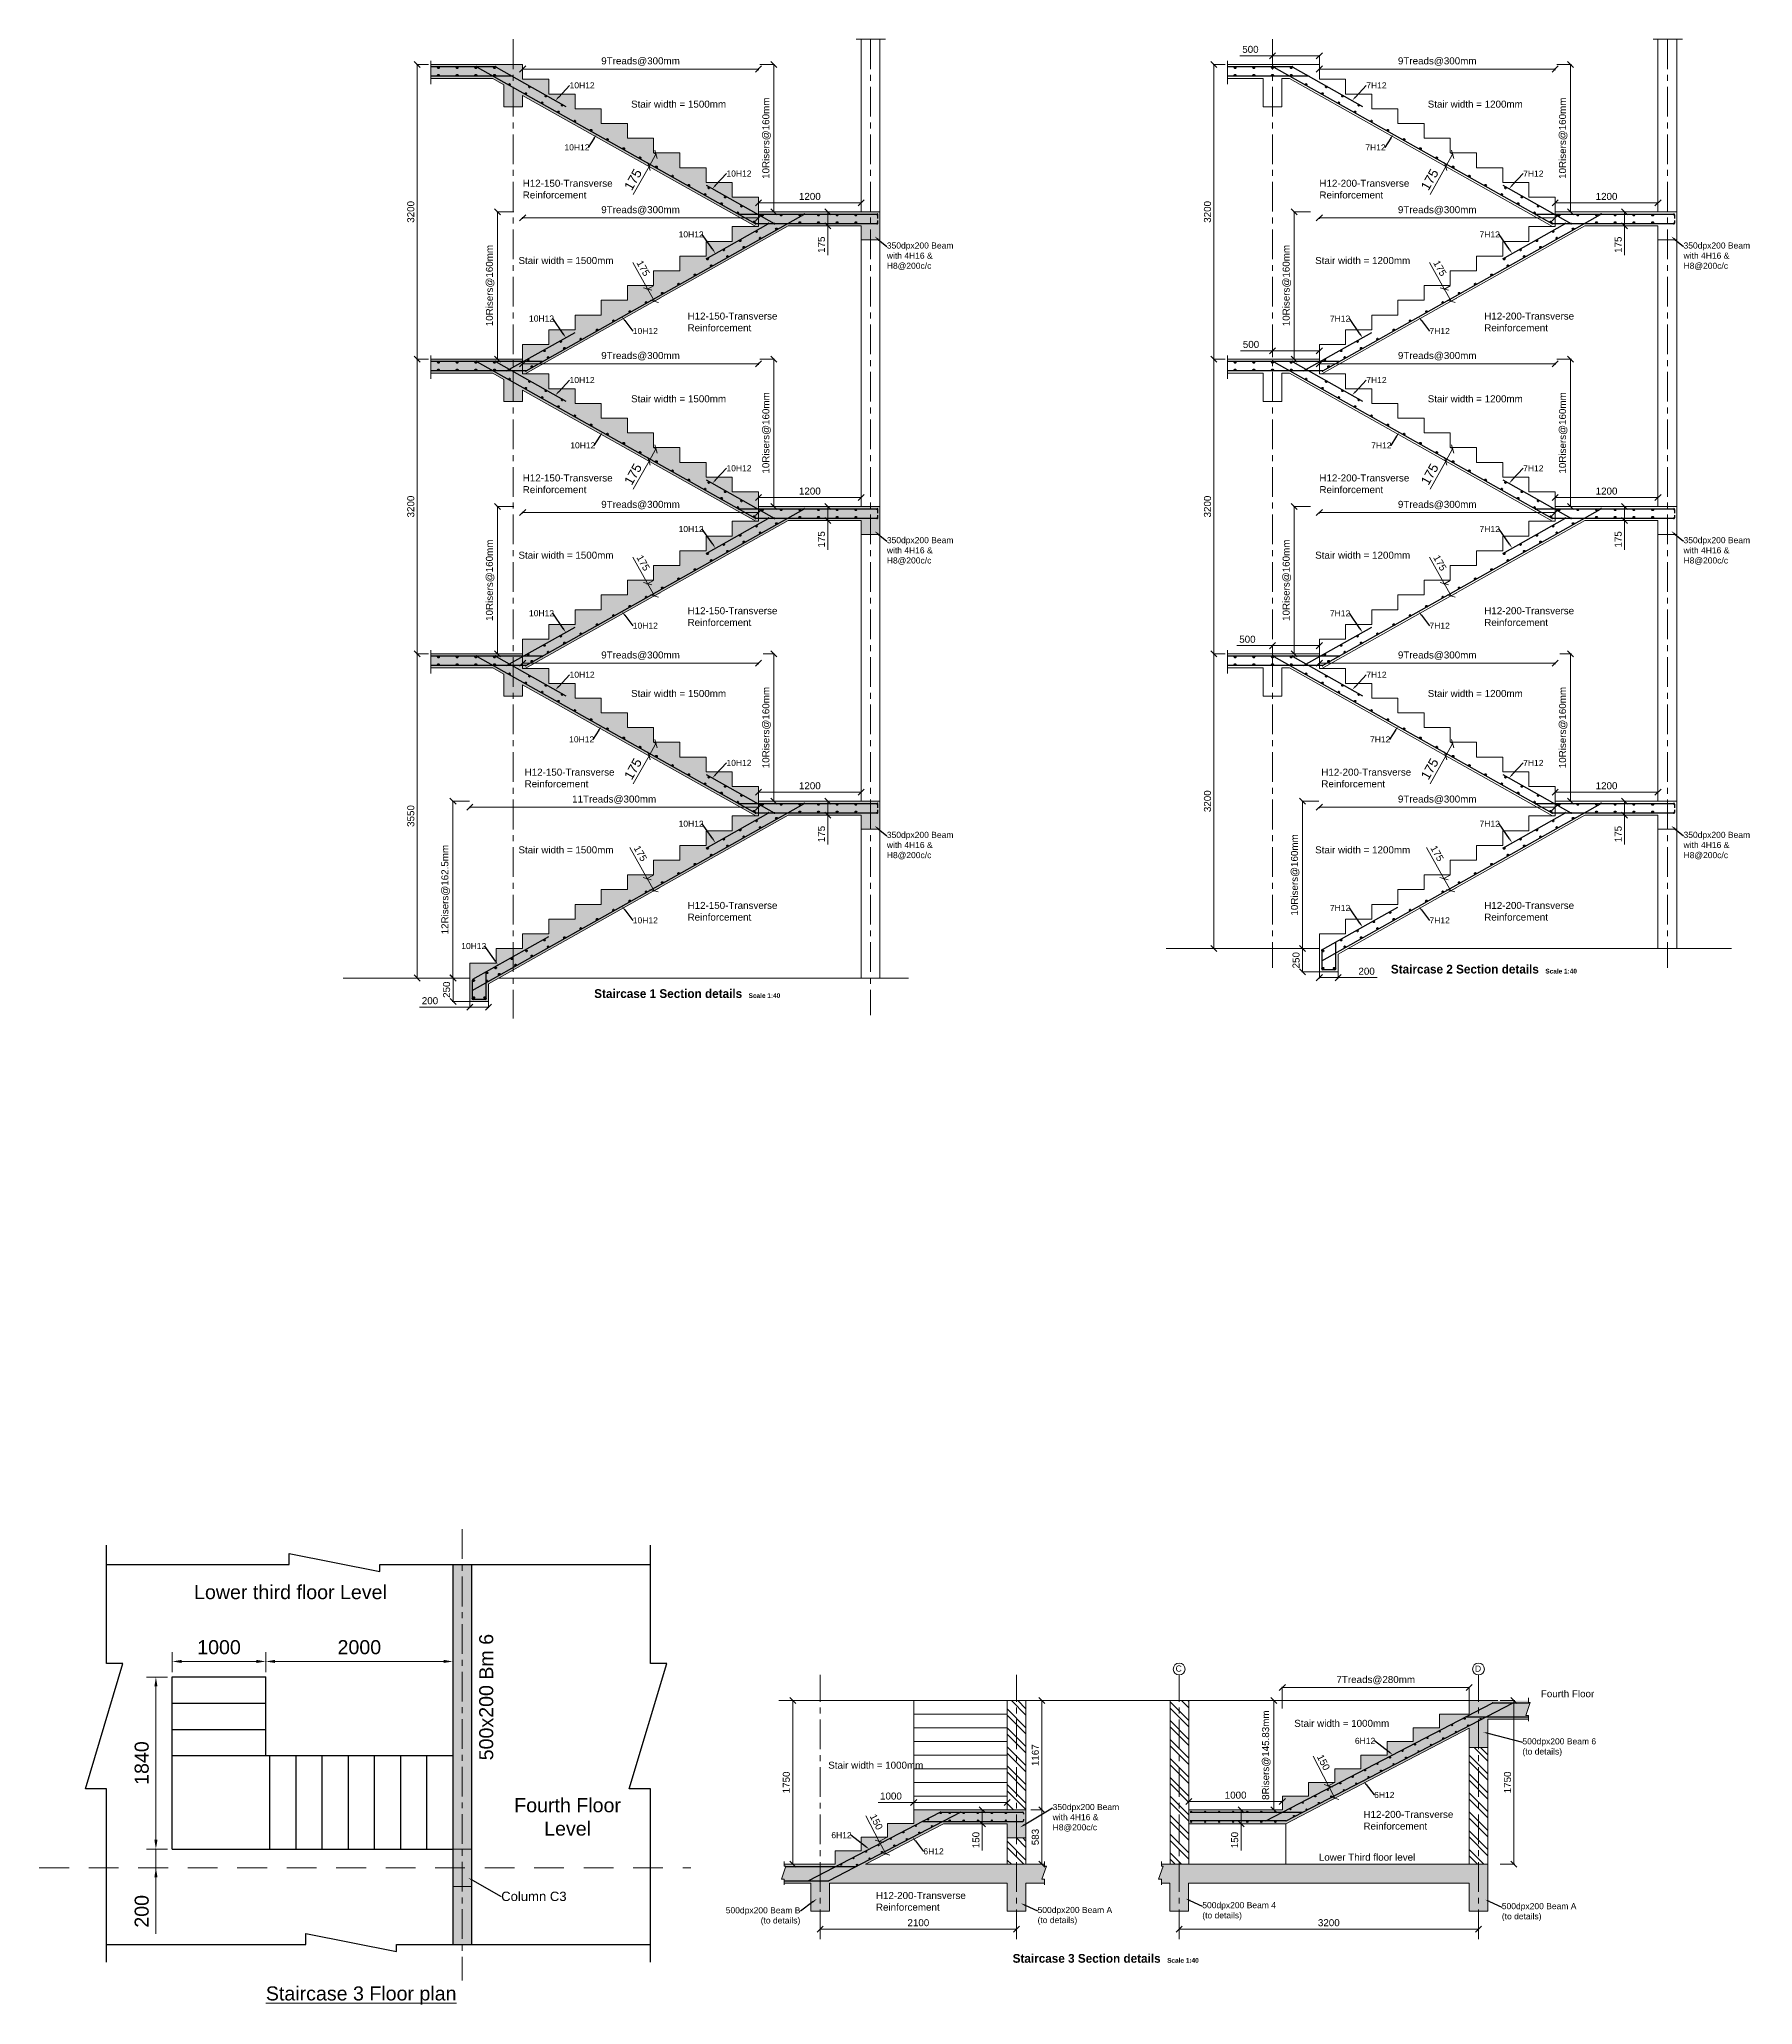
# Model space of a CAD drawing. Header units: inches. Extents: x 8090494 to 8126317, y -6397372 to -6376362.
# Drawn here: x 8090494 to 8108811, y -6397372 to -6376362 of the extents above; entities that cross this region are included whole.
import ezdxf
from ezdxf import colors
from ezdxf.entities.mleader import LeaderData, LeaderLine
from ezdxf.math import Vec2, Vec3

# ---------------------------------------------------------------- set-up
doc = ezdxf.new("R2010")
doc.units = ezdxf.units.IN
doc.header["$MEASUREMENT"] = 0
for name, pattern in [('CENTER', [50.8, 31.75, -6.35, 6.35, -6.35]), ('CENTER2', [28.575, 19.05, -3.175, 3.175, -3.175]), ('Long Dashed', [529.166651, 317.499995, -211.666656])]:
    doc.linetypes.add(name, pattern=pattern)
for name, color, linetype, lineweight in [('0_Concrete', 212, 'Continuous', 9), ('Axis', 251, 'CENTER2', 0), ('Column', 1, 'Continuous', 0), ('Dim', 5, 'Continuous', 0), ('Lebeling', 4, 'Continuous', 15), ('S-_REIN----_E', 1, 'Continuous', 0), ('Text', 2, 'Continuous', 15)]:
    doc.layers.add(name, color=color, linetype=linetype, lineweight=lineweight)
doc.layers.add('New_Structural - Grid_Pen_No__81', color=7, linetype='Continuous', lineweight=20, true_color=0x6a6a6a)
doc.styles.add('Arial', font='arial.ttf')
doc.styles.add('beams', font='sanss___.ttf', dxfattribs={"height": 100})
doc.styles.get("Standard").update_dxf_attribs({"font": 'arial.ttf'})
doc.styles.add('TIS', font='cordia.shx', dxfattribs={"width": 0.8})
doc.dimstyles.new('100', dxfattribs={"dimtxt": 175, "dimasz": 110, "dimexe": 100, "dimexo": 50, "dimgap": 75, "dimtad": 1, "dimdec": 0, "dimzin": 0, "dimdsep": 46, "dimtxsty": 'Arial', "dimcen": 0.09, "dimclrd": 7, "dimclre": 7, "dimclrt": 7, "dimadec": 0, "dimazin": 0, "dimtfac": 1, "dimtdec": 0, "dimtofl": 0, "dimtmove": 0, "dimatfit": 3, "dimfxl": 1, "dimtolj": 1, "dimtzin": 0, "dimlwd": 13, "dimlwe": 13, "dimarcsym": 0})
doc.dimstyles.new('A- BOLT', dxfattribs={"dimtxt": 28, "dimasz": 20, "dimexe": 8, "dimexo": 4, "dimgap": 5, "dimtad": 1, "dimdec": 0, "dimzin": 9, "dimtxsty": 'TIS', "dimcen": 2.5, "dimclrd": 5, "dimclre": 5, "dimclrt": 34, "dimadec": 0, "dimazin": 0, "dimtfac": 1, "dimtdec": 0, "dimtix": 1, "dimtmove": 0, "dimatfit": 3, "dimfxl": 1, "dimarcsym": 0})
pattern_1 = [(135, (0, 0), (-101.0278814, -101.0278814), []), (135, (0, 67.35), (-101.0278814, -101.0278814), [])]

msp = doc.modelspace()

# ---------------------------------------------------------------- texts
at = {"layer": 'Text', "char_height": 75, "attachment_point": 9, "style": 'beams'}
for s, insert, width in [('\\pxql;Stair width = 1500mm', (8097824.5, -6377093.4), 1004.989), ('\\pxql;Stair width = 1200mm', (8106341.6, -6377093.4), 1004.989), ('\\pxql;H12-150-Transverse \\PReinforcement', (8096666.8, -6378064.8), 1004.989), ('\\pxql;H12-200-Transverse \\PReinforcement', (8105183.8, -6378064.8), 1004.989), ('\\pxql;Stair width = 1500mm', (8096621, -6378765.4), 1004.989), ('\\pxql;Stair width = 1200mm', (8105138.1, -6378765.4), 1004.989), ('\\pxql;H12-150-Transverse \\PReinforcement', (8098428.6, -6379484.4), 1004.989), ('\\pxql;H12-200-Transverse \\PReinforcement', (8106945.7, -6379484.4), 1004.989), ('\\pxql;Stair width = 1500mm', (8097824.5, -6380243.4), 1004.989), ('\\pxql;Stair width = 1200mm', (8106341.6, -6380243.4), 1004.989), ('\\pxql;H12-150-Transverse \\PReinforcement', (8096666.8, -6381214.8), 1004.989), ('\\pxql;H12-200-Transverse \\PReinforcement', (8105183.8, -6381214.8), 1004.989), ('\\pxql;Stair width = 1500mm', (8096621, -6381915.4), 1004.989), ('\\pxql;Stair width = 1200mm', (8105138.1, -6381915.4), 1004.989), ('\\pxql;H12-150-Transverse \\PReinforcement', (8098428.6, -6382634.4), 1004.989), ('\\pxql;H12-200-Transverse \\PReinforcement', (8106945.7, -6382634.4), 1004.989), ('\\pxql;Stair width = 1500mm', (8097824.5, -6383393.4), 1004.989), ('\\pxql;Stair width = 1200mm', (8106341.6, -6383393.4), 1004.989), ('\\pxql;H12-150-Transverse \\PReinforcement', (8096687, -6384359.8), 1004.989), ('\\pxql;H12-200-Transverse \\PReinforcement', (8105204.1, -6384359.8), 1004.989), ('\\pxql;Stair width = 1500mm', (8096621, -6385065.4), 1004.989), ('\\pxql;Stair width = 1200mm', (8105138.1, -6385065.4), 1004.989), ('\\pxql;H12-150-Transverse \\PReinforcement', (8098428.6, -6385784.4), 1004.989), ('\\pxql;H12-200-Transverse \\PReinforcement', (8106945.7, -6385784.4), 1004.989), ('{\\fBaskerville Old Face|b1|i0|c0|p18;\\H1.25x;Staircase 2 Section details\\H1.9995x; \\H0.26673x;Scale 1:40}', (8106931.9, -6386350), 2070.879), ('{\\fBaskerville Old Face|b1|i0|c0|p18;\\H1.25x;Staircase 1 Section details\\H1.9995x; \\H0.26673x;Scale 1:40}', (8098414.8, -6386611.4), 2070.879), ('\\pxql;Fourth Floor', (8107550.9, -6394086.3), 1004.989), ('\\pxql;Stair width = 1000mm', (8104914.6, -6394403), 1004.989), ('\\pxql;Stair width = 1000mm', (8099932.9, -6394850.6), 1004.989), ('\\pxql;H12-200-Transverse \\PReinforcement', (8105654.5, -6395501.2), 1004.989), ('\\pxql;Lower Third floor level', (8105427.1, -6395833.5), 1254.357), ('\\pxql;H12-200-Transverse \\PReinforcement', (8100442.4, -6396368.1), 1004.989), ('{\\fBaskerville Old Face|b1|i0|c0|p18;\\H1.25x;Staircase 3 Section details\\H1.9995x; \\H0.26673x;Scale 1:40}', (8102888.6, -6396925.2), 2070.879)]:
    msp.add_mtext(s, dxfattribs=dict(at, insert=insert, width=width))
at = {"layer": 'Text', "color": 1, "char_height": 150, "attachment_point": 9, "style": 'beams'}
for s, insert, width in [('\\pxqc,t10;Lower third floor Level', (8094583.1, -6393038.8), 2808.798), ('\\pxqc,t10;Fourth Floor\\PLevel', (8096802.5, -6395566.4), 1322.522), ('\\pxqc,t10;{\\LStaircase 3 Floor plan}', (8095339, -6397372), 2808.798)]:
    msp.add_mtext(s, dxfattribs=dict(at, insert=insert, width=width))
at = {"layer": 'Text', "color": 1, "insert": (8095348.3, -6392895.4), "char_height": 150, "width": 2377.19, "attachment_point": 9, "rotation": 90, "style": 'beams'}
msp.add_mtext('\\pxqc,t10;500x200 Bm 6', dxfattribs=at)
at = {"layer": 'Text', "color": 7, "lineweight": 18, "char_height": 66.1, "width": 66.076, "attachment_point": 9, "style": 'beams'}
for s, insert in [('C', (8102707.8, -6393812.5)), ('D', (8105907.8, -6393812.5))]:
    msp.add_mtext(s, dxfattribs=dict(at, insert=insert))

# ---------------------------------------------------------------- blocks, each defined once
blk = doc.blocks.new('_OBLIQUE')
at = {"color": 0, "linetype": 'ByBlock'}
blk.add_line((-0.5, -0.5), (0.5, 0.5), dxfattribs=at)
blk = doc.blocks.new('*D158')
at = {"layer": 'Defpoints', "color": 0, "transparency": 16777216}
for p in [(8105578, -6385295), (8105583, -6385464), (8105652, -6385426)]:
    blk.add_point(p, dxfattribs=at)
at = {"layer": 'Dim', "color": 252, "lineweight": 5, "transparency": 16777216}
for p, q in [((8105509, -6385334), (8105323, -6385003)), ((8105575, -6385297), (8105502, -6385338)), ((8105583, -6385464), (8105509, -6385334)), ((8105648, -6385428), (8105576, -6385468))]:
    blk.add_line(p, q, dxfattribs=at)
at = {"layer": 'Dim', "color": 252, "lineweight": 5, "transparency": 16777216, "xscale": 65, "yscale": 65, "zscale": 65}
for p, rotation in [((8105509, -6385334), 119.3577535426168), ((8105583, -6385464), 299.3577535426168)]:
    blk.add_blockref('_OBLIQUE', p, dxfattribs=dict(at, rotation=rotation))
at = {"layer": 'Dim', "color": 156, "lineweight": 15, "transparency": 16777216, "insert": (8105437, -6385065), "char_height": 75, "attachment_point": 5, "rotation": 299.3578}
blk.add_mtext('175', dxfattribs=at)
blk = doc.blocks.new('*D159')
at = {"layer": 'Defpoints', "color": 0, "transparency": 16777216}
for p in [(8105505, -6384008), (8105529, -6384022), (8105578, -6383877)]:
    blk.add_point(p, dxfattribs=at)
at = {"layer": 'Dim', "color": 252, "lineweight": 5, "transparency": 16777216}
for p, q in [((8105529, -6384022), (8105361, -6384320)), ((8105508, -6384010), (8105536, -6384026)), ((8105603, -6383891), (8105529, -6384022)), ((8105582, -6383879), (8105610, -6383895))]:
    blk.add_line(p, q, dxfattribs=at)
at = {"layer": 'Dim', "color": 252, "lineweight": 5, "transparency": 16777216, "xscale": 65, "yscale": 65, "zscale": 65}
for p, rotation in [((8105529, -6384022), 240.6422464568986), ((8105603, -6383891), 60.64224645689865)]:
    blk.add_blockref('_OBLIQUE', p, dxfattribs=dict(at, rotation=rotation))
at = {"layer": 'Dim', "color": 156, "lineweight": 15, "transparency": 16777216, "insert": (8105358, -6384162), "char_height": 100, "attachment_point": 5, "rotation": 60.6422}
blk.add_mtext('175', dxfattribs=at)
blk = doc.blocks.new('*D160')
at = {"layer": 'Defpoints', "color": 0, "transparency": 16777216}
for p in [(8106698, -6384429), (8107798, -6384411), (8107798, -6384429)]:
    blk.add_point(p, dxfattribs=at)
at = {"layer": 'Dim', "color": 252, "lineweight": 5, "transparency": 16777216}
for p, q in [((8106698, -6384425), (8106698, -6384403)), ((8106698, -6384411), (8107798, -6384411)), ((8107798, -6384425), (8107798, -6384403))]:
    blk.add_line(p, q, dxfattribs=at)
at = {"layer": 'Dim', "color": 252, "lineweight": 5, "transparency": 16777216, "xscale": 65, "yscale": 65, "zscale": 65, "rotation": 180}
blk.add_blockref('_OBLIQUE', (8106698, -6384411), dxfattribs=at)
at = {"layer": 'Dim', "color": 252, "lineweight": 5, "transparency": 16777216, "xscale": 65, "yscale": 65, "zscale": 65}
blk.add_blockref('_OBLIQUE', (8107798, -6384411), dxfattribs=at)
at = {"layer": 'Dim', "color": 156, "lineweight": 15, "transparency": 16777216, "insert": (8107248, -6384342), "char_height": 75, "attachment_point": 5}
blk.add_mtext('1200', dxfattribs=at)
blk = doc.blocks.new('*D122')
at = {"layer": 'Defpoints', "color": 0, "transparency": 16777216}
for p in [(8103998, -6384507), (8104178, -6384507), (8104178, -6386082)]:
    blk.add_point(p, dxfattribs=at)
at = {"layer": 'Dim', "color": 252, "lineweight": 5, "transparency": 16777216}
for p, q in [((8104174, -6384507), (8103990, -6384507)), ((8103998, -6386082), (8103998, -6384507)), ((8104174, -6386082), (8103990, -6386082))]:
    blk.add_line(p, q, dxfattribs=at)
at = {"layer": 'Dim', "color": 252, "lineweight": 5, "transparency": 16777216, "xscale": 65, "yscale": 65, "zscale": 65}
for p, rotation in [((8103998, -6384507), 90), ((8103998, -6386082), 270)]:
    blk.add_blockref('_OBLIQUE', p, dxfattribs=dict(at, rotation=rotation))
at = {"layer": 'Dim', "color": 156, "lineweight": 15, "transparency": 16777216, "insert": (8103919, -6385295), "char_height": 75, "attachment_point": 5, "rotation": 90}
blk.add_mtext('10Risers@160mm', dxfattribs=at)
blk = doc.blocks.new('*D161')
at = {"layer": 'Defpoints', "color": 0, "transparency": 16777216}
for p in [(8104178, -6384571), (8104178, -6384586), (8106698, -6384586)]:
    blk.add_point(p, dxfattribs=at)
at = {"layer": 'Dim', "color": 252, "lineweight": 5, "transparency": 16777216}
for p, q in [((8104178, -6384582), (8104178, -6384563)), ((8106698, -6384571), (8104178, -6384571)), ((8106698, -6384582), (8106698, -6384563))]:
    blk.add_line(p, q, dxfattribs=at)
at = {"layer": 'Dim', "color": 252, "lineweight": 5, "transparency": 16777216, "xscale": 65, "yscale": 65, "zscale": 65, "rotation": 180}
blk.add_blockref('_OBLIQUE', (8104178, -6384571), dxfattribs=at)
at = {"layer": 'Dim', "color": 252, "lineweight": 5, "transparency": 16777216, "xscale": 65, "yscale": 65, "zscale": 65}
blk.add_blockref('_OBLIQUE', (8106698, -6384571), dxfattribs=at)
at = {"layer": 'Dim', "color": 156, "lineweight": 15, "transparency": 16777216, "insert": (8105438, -6384491), "char_height": 75, "attachment_point": 5}
blk.add_mtext('9Treads@300mm', dxfattribs=at)
blk = doc.blocks.new('*D123')
at = {"layer": 'Defpoints', "color": 0, "transparency": 16777216}
for p in [(8104178, -6383031), (8104178, -6383046), (8106698, -6383046)]:
    blk.add_point(p, dxfattribs=at)
at = {"layer": 'Dim', "color": 252, "lineweight": 5, "transparency": 16777216}
for p, q in [((8104178, -6383042), (8104178, -6383023)), ((8106698, -6383031), (8104178, -6383031)), ((8106698, -6383042), (8106698, -6383023))]:
    blk.add_line(p, q, dxfattribs=at)
at = {"layer": 'Dim', "color": 252, "lineweight": 5, "transparency": 16777216, "xscale": 65, "yscale": 65, "zscale": 65, "rotation": 180}
blk.add_blockref('_OBLIQUE', (8104178, -6383031), dxfattribs=at)
at = {"layer": 'Dim', "color": 252, "lineweight": 5, "transparency": 16777216, "xscale": 65, "yscale": 65, "zscale": 65}
blk.add_blockref('_OBLIQUE', (8106698, -6383031), dxfattribs=at)
at = {"layer": 'Dim', "color": 156, "lineweight": 15, "transparency": 16777216, "insert": (8105438, -6382951), "char_height": 75, "attachment_point": 5}
blk.add_mtext('9Treads@300mm', dxfattribs=at)
blk = doc.blocks.new('*D124')
at = {"layer": 'Defpoints', "color": 0, "transparency": 16777216}
for p in [(8106745, -6382932), (8106864, -6382932), (8106775, -6384507)]:
    blk.add_point(p, dxfattribs=at)
at = {"layer": 'Dim', "color": 252, "lineweight": 5, "transparency": 16777216}
for p, q in [((8106749, -6382932), (8106872, -6382932)), ((8106864, -6384507), (8106864, -6382932)), ((8106779, -6384507), (8106872, -6384507))]:
    blk.add_line(p, q, dxfattribs=at)
at = {"layer": 'Dim', "color": 252, "lineweight": 5, "transparency": 16777216, "xscale": 65, "yscale": 65, "zscale": 65}
for p, rotation in [((8106864, -6382932), 90), ((8106864, -6384507), 270)]:
    blk.add_blockref('_OBLIQUE', p, dxfattribs=dict(at, rotation=rotation))
at = {"layer": 'Dim', "color": 156, "lineweight": 15, "transparency": 16777216, "insert": (8106785, -6383720), "char_height": 75, "attachment_point": 5, "rotation": 90}
blk.add_mtext('10Risers@160mm', dxfattribs=at)
blk = doc.blocks.new('*D125')
at = {"layer": 'Defpoints', "color": 0, "transparency": 16777216}
for p in [(8103050, -6382932), (8103176, -6382932), (8103176, -6386082)]:
    blk.add_point(p, dxfattribs=at)
at = {"layer": 'Dim', "color": 252, "lineweight": 5, "transparency": 16777216}
for p, q in [((8103172, -6382932), (8103042, -6382932)), ((8103050, -6386082), (8103050, -6382932)), ((8103172, -6386082), (8103042, -6386082))]:
    blk.add_line(p, q, dxfattribs=at)
at = {"layer": 'Dim', "color": 252, "lineweight": 5, "transparency": 16777216, "xscale": 65, "yscale": 65, "zscale": 65}
for p, rotation in [((8103050, -6382932), 90), ((8103050, -6386082), 270)]:
    blk.add_blockref('_OBLIQUE', p, dxfattribs=dict(at, rotation=rotation))
at = {"layer": 'Dim', "color": 156, "lineweight": 15, "transparency": 16777216, "insert": (8102982, -6384507), "char_height": 75, "attachment_point": 5, "rotation": 90}
blk.add_mtext('3200', dxfattribs=at)
blk = doc.blocks.new('*D126')
at = {"layer": 'Defpoints', "color": 0, "transparency": 16777216}
for p in [(8104178, -6386082), (8103998, -6386332), (8104178, -6386332)]:
    blk.add_point(p, dxfattribs=at)
at = {"layer": 'Dim', "color": 252, "lineweight": 5, "transparency": 16777216}
for p, q in [((8104174, -6386082), (8103990, -6386082)), ((8103998, -6386082), (8103998, -6386332)), ((8104174, -6386332), (8103990, -6386332))]:
    blk.add_line(p, q, dxfattribs=at)
at = {"layer": 'Dim', "color": 252, "lineweight": 5, "transparency": 16777216, "xscale": 65, "yscale": 65, "zscale": 65}
for p, rotation in [((8103998, -6386082), 90), ((8103998, -6386332), 270)]:
    blk.add_blockref('_OBLIQUE', p, dxfattribs=dict(at, rotation=rotation))
at = {"layer": 'Dim', "color": 156, "lineweight": 15, "transparency": 16777216, "insert": (8103929, -6386207), "char_height": 75, "attachment_point": 5, "rotation": 90}
blk.add_mtext('250', dxfattribs=at)
blk = doc.blocks.new('*D127')
at = {"layer": 'Defpoints', "color": 0, "transparency": 16777216}
for p in [(8104178, -6386332), (8104378, -6386332), (8104378, -6386393)]:
    blk.add_point(p, dxfattribs=at)
at = {"layer": 'Dim', "color": 252, "lineweight": 5, "transparency": 16777216}
for p, q in [((8104178, -6386336), (8104178, -6386401)), ((8104378, -6386336), (8104378, -6386401)), ((8104178, -6386393), (8104378, -6386393)), ((8104378, -6386393), (8104797, -6386393))]:
    blk.add_line(p, q, dxfattribs=at)
at = {"layer": 'Dim', "color": 252, "lineweight": 5, "transparency": 16777216, "xscale": 65, "yscale": 65, "zscale": 65, "rotation": 180}
blk.add_blockref('_OBLIQUE', (8104178, -6386393), dxfattribs=at)
at = {"layer": 'Dim', "color": 252, "lineweight": 5, "transparency": 16777216, "xscale": 65, "yscale": 65, "zscale": 65}
blk.add_blockref('_OBLIQUE', (8104378, -6386393), dxfattribs=at)
at = {"layer": 'Dim', "color": 156, "lineweight": 15, "transparency": 16777216, "insert": (8104683, -6386325), "char_height": 75, "attachment_point": 5}
blk.add_mtext('200', dxfattribs=at)
blk = doc.blocks.new('*D128')
at = {"layer": 'Defpoints', "color": 0, "transparency": 16777216}
for p in [(8105578, -6382145), (8105587, -6382312), (8105652, -6382276)]:
    blk.add_point(p, dxfattribs=at)
at = {"layer": 'Dim', "color": 252, "lineweight": 5, "transparency": 16777216}
for p, q in [((8105514, -6382181), (8105354, -6381897)), ((8105575, -6382147), (8105507, -6382185)), ((8105587, -6382312), (8105514, -6382181)), ((8105648, -6382278), (8105580, -6382316))]:
    blk.add_line(p, q, dxfattribs=at)
at = {"layer": 'Dim', "color": 252, "lineweight": 5, "transparency": 16777216, "xscale": 65, "yscale": 65, "zscale": 65}
for p, rotation in [((8105514, -6382181), 119.3577535426168), ((8105587, -6382312), 299.3577535426168)]:
    blk.add_blockref('_OBLIQUE', p, dxfattribs=dict(at, rotation=rotation))
at = {"layer": 'Dim', "color": 156, "lineweight": 15, "transparency": 16777216, "insert": (8105467, -6381959), "char_height": 75, "attachment_point": 5, "rotation": 299.3578}
blk.add_mtext('175', dxfattribs=at)
blk = doc.blocks.new('*D129')
at = {"layer": 'Defpoints', "color": 0, "transparency": 16777216}
for p in [(8105505, -6380858), (8105529, -6380872), (8105578, -6380727)]:
    blk.add_point(p, dxfattribs=at)
at = {"layer": 'Dim', "color": 252, "lineweight": 5, "transparency": 16777216}
for p, q in [((8105529, -6380872), (8105361, -6381170)), ((8105508, -6380860), (8105536, -6380876)), ((8105603, -6380741), (8105529, -6380872)), ((8105582, -6380729), (8105610, -6380745))]:
    blk.add_line(p, q, dxfattribs=at)
at = {"layer": 'Dim', "color": 252, "lineweight": 5, "transparency": 16777216, "xscale": 65, "yscale": 65, "zscale": 65}
for p, rotation in [((8105529, -6380872), 240.6422464568986), ((8105603, -6380741), 60.64224645689865)]:
    blk.add_blockref('_OBLIQUE', p, dxfattribs=dict(at, rotation=rotation))
at = {"layer": 'Dim', "color": 156, "lineweight": 15, "transparency": 16777216, "insert": (8105358, -6381012), "char_height": 100, "attachment_point": 5, "rotation": 60.6422}
blk.add_mtext('175', dxfattribs=at)
blk = doc.blocks.new('*D130')
at = {"layer": 'Defpoints', "color": 0, "transparency": 16777216}
for p in [(8106698, -6381279), (8107798, -6381261), (8107798, -6381279)]:
    blk.add_point(p, dxfattribs=at)
at = {"layer": 'Dim', "color": 252, "lineweight": 5, "transparency": 16777216}
for p, q in [((8106698, -6381275), (8106698, -6381253)), ((8106698, -6381261), (8107798, -6381261)), ((8107798, -6381275), (8107798, -6381253))]:
    blk.add_line(p, q, dxfattribs=at)
at = {"layer": 'Dim', "color": 252, "lineweight": 5, "transparency": 16777216, "xscale": 65, "yscale": 65, "zscale": 65, "rotation": 180}
blk.add_blockref('_OBLIQUE', (8106698, -6381261), dxfattribs=at)
at = {"layer": 'Dim', "color": 252, "lineweight": 5, "transparency": 16777216, "xscale": 65, "yscale": 65, "zscale": 65}
blk.add_blockref('_OBLIQUE', (8107798, -6381261), dxfattribs=at)
at = {"layer": 'Dim', "color": 156, "lineweight": 15, "transparency": 16777216, "insert": (8107248, -6381192), "char_height": 75, "attachment_point": 5}
blk.add_mtext('1200', dxfattribs=at)
blk = doc.blocks.new('*D83')
at = {"layer": 'Defpoints', "color": 0, "transparency": 16777216}
for p in [(8103909, -6381357), (8104089, -6381357), (8104109, -6382932)]:
    blk.add_point(p, dxfattribs=at)
at = {"layer": 'Dim', "color": 252, "lineweight": 5, "transparency": 16777216}
for p, q in [((8104085, -6381357), (8103901, -6381357)), ((8103909, -6382932), (8103909, -6381357)), ((8104105, -6382932), (8103901, -6382932))]:
    blk.add_line(p, q, dxfattribs=at)
at = {"layer": 'Dim', "color": 252, "lineweight": 5, "transparency": 16777216, "xscale": 65, "yscale": 65, "zscale": 65}
for p, rotation in [((8103909, -6381357), 90), ((8103909, -6382932), 270)]:
    blk.add_blockref('_OBLIQUE', p, dxfattribs=dict(at, rotation=rotation))
at = {"layer": 'Dim', "color": 156, "lineweight": 15, "transparency": 16777216, "insert": (8103830, -6382145), "char_height": 75, "attachment_point": 5, "rotation": 90}
blk.add_mtext('10Risers@160mm', dxfattribs=at)
blk = doc.blocks.new('*D131')
at = {"layer": 'Defpoints', "color": 0, "transparency": 16777216}
for p in [(8104178, -6381421), (8104178, -6381436), (8106698, -6381436)]:
    blk.add_point(p, dxfattribs=at)
at = {"layer": 'Dim', "color": 252, "lineweight": 5, "transparency": 16777216}
for p, q in [((8104178, -6381432), (8104178, -6381413)), ((8106698, -6381421), (8104178, -6381421)), ((8106698, -6381432), (8106698, -6381413))]:
    blk.add_line(p, q, dxfattribs=at)
at = {"layer": 'Dim', "color": 252, "lineweight": 5, "transparency": 16777216, "xscale": 65, "yscale": 65, "zscale": 65, "rotation": 180}
blk.add_blockref('_OBLIQUE', (8104178, -6381421), dxfattribs=at)
at = {"layer": 'Dim', "color": 252, "lineweight": 5, "transparency": 16777216, "xscale": 65, "yscale": 65, "zscale": 65}
blk.add_blockref('_OBLIQUE', (8106698, -6381421), dxfattribs=at)
at = {"layer": 'Dim', "color": 156, "lineweight": 15, "transparency": 16777216, "insert": (8105438, -6381341), "char_height": 75, "attachment_point": 5}
blk.add_mtext('9Treads@300mm', dxfattribs=at)
blk = doc.blocks.new('*D84')
at = {"layer": 'Defpoints', "color": 0, "transparency": 16777216}
for p in [(8104178, -6379830), (8104178, -6379845), (8106698, -6379845)]:
    blk.add_point(p, dxfattribs=at)
at = {"layer": 'Dim', "color": 252, "lineweight": 5, "transparency": 16777216}
for p, q in [((8104178, -6379841), (8104178, -6379822)), ((8106698, -6379830), (8104178, -6379830)), ((8106698, -6379841), (8106698, -6379822))]:
    blk.add_line(p, q, dxfattribs=at)
at = {"layer": 'Dim', "color": 252, "lineweight": 5, "transparency": 16777216, "xscale": 65, "yscale": 65, "zscale": 65, "rotation": 180}
blk.add_blockref('_OBLIQUE', (8104178, -6379830), dxfattribs=at)
at = {"layer": 'Dim', "color": 252, "lineweight": 5, "transparency": 16777216, "xscale": 65, "yscale": 65, "zscale": 65}
blk.add_blockref('_OBLIQUE', (8106698, -6379830), dxfattribs=at)
at = {"layer": 'Dim', "color": 156, "lineweight": 15, "transparency": 16777216, "insert": (8105438, -6379750), "char_height": 75, "attachment_point": 5}
blk.add_mtext('9Treads@300mm', dxfattribs=at)
blk = doc.blocks.new('*D85')
at = {"layer": 'Defpoints', "color": 0, "transparency": 16777216}
for p in [(8106711, -6379782), (8106864, -6379782), (8106749, -6381357)]:
    blk.add_point(p, dxfattribs=at)
at = {"layer": 'Dim', "color": 252, "lineweight": 5, "transparency": 16777216}
for p, q in [((8106715, -6379782), (8106872, -6379782)), ((8106864, -6381357), (8106864, -6379782)), ((8106753, -6381357), (8106872, -6381357))]:
    blk.add_line(p, q, dxfattribs=at)
at = {"layer": 'Dim', "color": 252, "lineweight": 5, "transparency": 16777216, "xscale": 65, "yscale": 65, "zscale": 65}
for p, rotation in [((8106864, -6379782), 90), ((8106864, -6381357), 270)]:
    blk.add_blockref('_OBLIQUE', p, dxfattribs=dict(at, rotation=rotation))
at = {"layer": 'Dim', "color": 156, "lineweight": 15, "transparency": 16777216, "insert": (8106785, -6380570), "char_height": 75, "attachment_point": 5, "rotation": 90}
blk.add_mtext('10Risers@160mm', dxfattribs=at)
blk = doc.blocks.new('*D86')
at = {"layer": 'Defpoints', "color": 0, "transparency": 16777216}
for p in [(8103050, -6379782), (8103176, -6379782), (8103176, -6382932)]:
    blk.add_point(p, dxfattribs=at)
at = {"layer": 'Dim', "color": 252, "lineweight": 5, "transparency": 16777216}
for p, q in [((8103172, -6379782), (8103042, -6379782)), ((8103050, -6382932), (8103050, -6379782)), ((8103172, -6382932), (8103042, -6382932))]:
    blk.add_line(p, q, dxfattribs=at)
at = {"layer": 'Dim', "color": 252, "lineweight": 5, "transparency": 16777216, "xscale": 65, "yscale": 65, "zscale": 65}
for p, rotation in [((8103050, -6379782), 90), ((8103050, -6382932), 270)]:
    blk.add_blockref('_OBLIQUE', p, dxfattribs=dict(at, rotation=rotation))
at = {"layer": 'Dim', "color": 156, "lineweight": 15, "transparency": 16777216, "insert": (8102982, -6381357), "char_height": 75, "attachment_point": 5, "rotation": 90}
blk.add_mtext('3200', dxfattribs=at)
blk = doc.blocks.new('*D87')
at = {"layer": 'Defpoints', "color": 0, "transparency": 16777216}
for p in [(8107341, -6381507), (8107344, -6381357), (8107441, -6381507)]:
    blk.add_point(p, dxfattribs=at)
at = {"layer": 'Dim', "color": 252, "lineweight": 5, "transparency": 16777216}
for p, q in [((8107345, -6381507), (8107449, -6381507)), ((8107348, -6381357), (8107449, -6381357)), ((8107441, -6381357), (8107441, -6381507)), ((8107441, -6381507), (8107441, -6381818))]:
    blk.add_line(p, q, dxfattribs=at)
at = {"layer": 'Dim', "color": 252, "lineweight": 5, "transparency": 16777216, "xscale": 65, "yscale": 65, "zscale": 65}
for p, rotation in [((8107441, -6381357), 90), ((8107441, -6381507), 270)]:
    blk.add_blockref('_OBLIQUE', p, dxfattribs=dict(at, rotation=rotation))
at = {"layer": 'Dim', "color": 156, "lineweight": 15, "transparency": 16777216, "insert": (8107373, -6381708), "char_height": 75, "attachment_point": 5, "rotation": 90}
blk.add_mtext('175', dxfattribs=at)
blk = doc.blocks.new('*D88')
at = {"layer": 'Defpoints', "color": 0, "transparency": 16777216}
for p in [(8107341, -6384657), (8107344, -6384507), (8107441, -6384657)]:
    blk.add_point(p, dxfattribs=at)
at = {"layer": 'Dim', "color": 252, "lineweight": 5, "transparency": 16777216}
for p, q in [((8107345, -6384657), (8107449, -6384657)), ((8107348, -6384507), (8107449, -6384507)), ((8107441, -6384507), (8107441, -6384657)), ((8107441, -6384657), (8107441, -6384968))]:
    blk.add_line(p, q, dxfattribs=at)
at = {"layer": 'Dim', "color": 252, "lineweight": 5, "transparency": 16777216, "xscale": 65, "yscale": 65, "zscale": 65}
for p, rotation in [((8107441, -6384507), 90), ((8107441, -6384657), 270)]:
    blk.add_blockref('_OBLIQUE', p, dxfattribs=dict(at, rotation=rotation))
at = {"layer": 'Dim', "color": 156, "lineweight": 15, "transparency": 16777216, "insert": (8107373, -6384858), "char_height": 75, "attachment_point": 5, "rotation": 90}
blk.add_mtext('175', dxfattribs=at)
blk = doc.blocks.new('*D132')
at = {"layer": 'Defpoints', "color": 0, "transparency": 16777216}
for p in [(8105578, -6378995), (8105587, -6379162), (8105652, -6379126)]:
    blk.add_point(p, dxfattribs=at)
at = {"layer": 'Dim', "color": 252, "lineweight": 5, "transparency": 16777216}
for p, q in [((8105514, -6379031), (8105354, -6378747)), ((8105575, -6378997), (8105507, -6379035)), ((8105587, -6379162), (8105514, -6379031)), ((8105648, -6379128), (8105580, -6379166))]:
    blk.add_line(p, q, dxfattribs=at)
at = {"layer": 'Dim', "color": 252, "lineweight": 5, "transparency": 16777216, "xscale": 65, "yscale": 65, "zscale": 65}
for p, rotation in [((8105514, -6379031), 119.3577535426168), ((8105587, -6379162), 299.3577535426168)]:
    blk.add_blockref('_OBLIQUE', p, dxfattribs=dict(at, rotation=rotation))
at = {"layer": 'Dim', "color": 156, "lineweight": 15, "transparency": 16777216, "insert": (8105467, -6378809), "char_height": 75, "attachment_point": 5, "rotation": 299.3578}
blk.add_mtext('175', dxfattribs=at)
blk = doc.blocks.new('*D133')
at = {"layer": 'Defpoints', "color": 0, "transparency": 16777216}
for p in [(8105505, -6377708), (8105529, -6377722), (8105578, -6377577)]:
    blk.add_point(p, dxfattribs=at)
at = {"layer": 'Dim', "color": 252, "lineweight": 5, "transparency": 16777216}
for p, q in [((8105529, -6377722), (8105361, -6378020)), ((8105508, -6377710), (8105536, -6377726)), ((8105603, -6377591), (8105529, -6377722)), ((8105582, -6377579), (8105610, -6377595))]:
    blk.add_line(p, q, dxfattribs=at)
at = {"layer": 'Dim', "color": 252, "lineweight": 5, "transparency": 16777216, "xscale": 65, "yscale": 65, "zscale": 65}
for p, rotation in [((8105529, -6377722), 240.6422464568986), ((8105603, -6377591), 60.64224645689865)]:
    blk.add_blockref('_OBLIQUE', p, dxfattribs=dict(at, rotation=rotation))
at = {"layer": 'Dim', "color": 156, "lineweight": 15, "transparency": 16777216, "insert": (8105358, -6377862), "char_height": 100, "attachment_point": 5, "rotation": 60.6422}
blk.add_mtext('175', dxfattribs=at)
blk = doc.blocks.new('*D134')
at = {"layer": 'Defpoints', "color": 0, "transparency": 16777216}
for p in [(8106698, -6378129), (8107798, -6378111), (8107798, -6378129)]:
    blk.add_point(p, dxfattribs=at)
at = {"layer": 'Dim', "color": 252, "lineweight": 5, "transparency": 16777216}
for p, q in [((8106698, -6378125), (8106698, -6378103)), ((8106698, -6378111), (8107798, -6378111)), ((8107798, -6378125), (8107798, -6378103))]:
    blk.add_line(p, q, dxfattribs=at)
at = {"layer": 'Dim', "color": 252, "lineweight": 5, "transparency": 16777216, "xscale": 65, "yscale": 65, "zscale": 65, "rotation": 180}
blk.add_blockref('_OBLIQUE', (8106698, -6378111), dxfattribs=at)
at = {"layer": 'Dim', "color": 252, "lineweight": 5, "transparency": 16777216, "xscale": 65, "yscale": 65, "zscale": 65}
blk.add_blockref('_OBLIQUE', (8107798, -6378111), dxfattribs=at)
at = {"layer": 'Dim', "color": 156, "lineweight": 15, "transparency": 16777216, "insert": (8107248, -6378042), "char_height": 75, "attachment_point": 5}
blk.add_mtext('1200', dxfattribs=at)
blk = doc.blocks.new('*D89')
at = {"layer": 'Defpoints', "color": 0, "transparency": 16777216}
for p in [(8103909, -6378207), (8104089, -6378207), (8104109, -6379782)]:
    blk.add_point(p, dxfattribs=at)
at = {"layer": 'Dim', "color": 252, "lineweight": 5, "transparency": 16777216}
for p, q in [((8104085, -6378207), (8103901, -6378207)), ((8103909, -6379782), (8103909, -6378207)), ((8104105, -6379782), (8103901, -6379782))]:
    blk.add_line(p, q, dxfattribs=at)
at = {"layer": 'Dim', "color": 252, "lineweight": 5, "transparency": 16777216, "xscale": 65, "yscale": 65, "zscale": 65}
for p, rotation in [((8103909, -6378207), 90), ((8103909, -6379782), 270)]:
    blk.add_blockref('_OBLIQUE', p, dxfattribs=dict(at, rotation=rotation))
at = {"layer": 'Dim', "color": 156, "lineweight": 15, "transparency": 16777216, "insert": (8103830, -6378995), "char_height": 75, "attachment_point": 5, "rotation": 90}
blk.add_mtext('10Risers@160mm', dxfattribs=at)
blk = doc.blocks.new('*D135')
at = {"layer": 'Defpoints', "color": 0, "transparency": 16777216}
for p in [(8104178, -6378271), (8104178, -6378286), (8106698, -6378286)]:
    blk.add_point(p, dxfattribs=at)
at = {"layer": 'Dim', "color": 252, "lineweight": 5, "transparency": 16777216}
for p, q in [((8104178, -6378282), (8104178, -6378263)), ((8106698, -6378271), (8104178, -6378271)), ((8106698, -6378282), (8106698, -6378263))]:
    blk.add_line(p, q, dxfattribs=at)
at = {"layer": 'Dim', "color": 252, "lineweight": 5, "transparency": 16777216, "xscale": 65, "yscale": 65, "zscale": 65, "rotation": 180}
blk.add_blockref('_OBLIQUE', (8104178, -6378271), dxfattribs=at)
at = {"layer": 'Dim', "color": 252, "lineweight": 5, "transparency": 16777216, "xscale": 65, "yscale": 65, "zscale": 65}
blk.add_blockref('_OBLIQUE', (8106698, -6378271), dxfattribs=at)
at = {"layer": 'Dim', "color": 156, "lineweight": 15, "transparency": 16777216, "insert": (8105438, -6378191), "char_height": 75, "attachment_point": 5}
blk.add_mtext('9Treads@300mm', dxfattribs=at)
blk = doc.blocks.new('*D90')
at = {"layer": 'Defpoints', "color": 0, "transparency": 16777216}
for p in [(8104178, -6376680), (8104178, -6376695), (8106698, -6376695)]:
    blk.add_point(p, dxfattribs=at)
at = {"layer": 'Dim', "color": 252, "lineweight": 5, "transparency": 16777216}
for p, q in [((8104178, -6376691), (8104178, -6376672)), ((8106698, -6376680), (8104178, -6376680)), ((8106698, -6376691), (8106698, -6376672))]:
    blk.add_line(p, q, dxfattribs=at)
at = {"layer": 'Dim', "color": 252, "lineweight": 5, "transparency": 16777216, "xscale": 65, "yscale": 65, "zscale": 65, "rotation": 180}
blk.add_blockref('_OBLIQUE', (8104178, -6376680), dxfattribs=at)
at = {"layer": 'Dim', "color": 252, "lineweight": 5, "transparency": 16777216, "xscale": 65, "yscale": 65, "zscale": 65}
blk.add_blockref('_OBLIQUE', (8106698, -6376680), dxfattribs=at)
at = {"layer": 'Dim', "color": 156, "lineweight": 15, "transparency": 16777216, "insert": (8105438, -6376600), "char_height": 75, "attachment_point": 5}
blk.add_mtext('9Treads@300mm', dxfattribs=at)
blk = doc.blocks.new('*D91')
at = {"layer": 'Defpoints', "color": 0, "transparency": 16777216}
for p in [(8106711, -6376632), (8106864, -6376632), (8106749, -6378207)]:
    blk.add_point(p, dxfattribs=at)
at = {"layer": 'Dim', "color": 252, "lineweight": 5, "transparency": 16777216}
for p, q in [((8106715, -6376632), (8106872, -6376632)), ((8106864, -6378207), (8106864, -6376632)), ((8106753, -6378207), (8106872, -6378207))]:
    blk.add_line(p, q, dxfattribs=at)
at = {"layer": 'Dim', "color": 252, "lineweight": 5, "transparency": 16777216, "xscale": 65, "yscale": 65, "zscale": 65}
for p, rotation in [((8106864, -6376632), 90), ((8106864, -6378207), 270)]:
    blk.add_blockref('_OBLIQUE', p, dxfattribs=dict(at, rotation=rotation))
at = {"layer": 'Dim', "color": 156, "lineweight": 15, "transparency": 16777216, "insert": (8106785, -6377420), "char_height": 75, "attachment_point": 5, "rotation": 90}
blk.add_mtext('10Risers@160mm', dxfattribs=at)
blk = doc.blocks.new('*D92')
at = {"layer": 'Defpoints', "color": 0, "transparency": 16777216}
for p in [(8103050, -6376632), (8103176, -6376632), (8103176, -6379782)]:
    blk.add_point(p, dxfattribs=at)
at = {"layer": 'Dim', "color": 252, "lineweight": 5, "transparency": 16777216}
for p, q in [((8103172, -6376632), (8103042, -6376632)), ((8103050, -6379782), (8103050, -6376632)), ((8103172, -6379782), (8103042, -6379782))]:
    blk.add_line(p, q, dxfattribs=at)
at = {"layer": 'Dim', "color": 252, "lineweight": 5, "transparency": 16777216, "xscale": 65, "yscale": 65, "zscale": 65}
for p, rotation in [((8103050, -6376632), 90), ((8103050, -6379782), 270)]:
    blk.add_blockref('_OBLIQUE', p, dxfattribs=dict(at, rotation=rotation))
at = {"layer": 'Dim', "color": 156, "lineweight": 15, "transparency": 16777216, "insert": (8102982, -6378207), "char_height": 75, "attachment_point": 5, "rotation": 90}
blk.add_mtext('3200', dxfattribs=at)
blk = doc.blocks.new('*D93')
at = {"layer": 'Defpoints', "color": 0, "transparency": 16777216}
for p in [(8107341, -6378357), (8107344, -6378207), (8107441, -6378357)]:
    blk.add_point(p, dxfattribs=at)
at = {"layer": 'Dim', "color": 252, "lineweight": 5, "transparency": 16777216}
for p, q in [((8107345, -6378357), (8107449, -6378357)), ((8107348, -6378207), (8107449, -6378207)), ((8107441, -6378207), (8107441, -6378357)), ((8107441, -6378357), (8107441, -6378668))]:
    blk.add_line(p, q, dxfattribs=at)
at = {"layer": 'Dim', "color": 252, "lineweight": 5, "transparency": 16777216, "xscale": 65, "yscale": 65, "zscale": 65}
for p, rotation in [((8107441, -6378207), 90), ((8107441, -6378357), 270)]:
    blk.add_blockref('_OBLIQUE', p, dxfattribs=dict(at, rotation=rotation))
at = {"layer": 'Dim', "color": 156, "lineweight": 15, "transparency": 16777216, "insert": (8107373, -6378558), "char_height": 75, "attachment_point": 5, "rotation": 90}
blk.add_mtext('175', dxfattribs=at)
blk = doc.blocks.new('*D94')
at = {"layer": 'Defpoints', "color": 0, "transparency": 16777216}
for p in [(8103678, -6379692), (8103678, -6379765), (8104178, -6379765)]:
    blk.add_point(p, dxfattribs=at)
at = {"layer": 'Dim', "color": 252, "lineweight": 5, "transparency": 16777216}
for p, q in [((8103678, -6379692), (8103334, -6379692)), ((8103678, -6379761), (8103678, -6379684)), ((8104178, -6379692), (8103678, -6379692)), ((8104178, -6379761), (8104178, -6379684))]:
    blk.add_line(p, q, dxfattribs=at)
at = {"layer": 'Dim', "color": 252, "lineweight": 5, "transparency": 16777216, "xscale": 65, "yscale": 65, "zscale": 65, "rotation": 180}
blk.add_blockref('_OBLIQUE', (8103678, -6379692), dxfattribs=at)
at = {"layer": 'Dim', "color": 252, "lineweight": 5, "transparency": 16777216, "xscale": 65, "yscale": 65, "zscale": 65}
blk.add_blockref('_OBLIQUE', (8104178, -6379692), dxfattribs=at)
at = {"layer": 'Dim', "color": 156, "lineweight": 15, "transparency": 16777216, "insert": (8103447, -6379624), "char_height": 75, "attachment_point": 5}
blk.add_mtext('500', dxfattribs=at)
blk = doc.blocks.new('*D95')
at = {"layer": 'Defpoints', "color": 0, "transparency": 16777216}
for p in [(8103678, -6376538), (8103678, -6376690), (8104178, -6376690)]:
    blk.add_point(p, dxfattribs=at)
at = {"layer": 'Dim', "color": 252, "lineweight": 5, "transparency": 16777216}
for p, q in [((8103678, -6376538), (8103328, -6376538)), ((8103678, -6376686), (8103678, -6376530)), ((8104178, -6376538), (8103678, -6376538)), ((8104178, -6376686), (8104178, -6376530))]:
    blk.add_line(p, q, dxfattribs=at)
at = {"layer": 'Dim', "color": 252, "lineweight": 5, "transparency": 16777216, "xscale": 65, "yscale": 65, "zscale": 65, "rotation": 180}
blk.add_blockref('_OBLIQUE', (8103678, -6376538), dxfattribs=at)
at = {"layer": 'Dim', "color": 252, "lineweight": 5, "transparency": 16777216, "xscale": 65, "yscale": 65, "zscale": 65}
blk.add_blockref('_OBLIQUE', (8104178, -6376538), dxfattribs=at)
at = {"layer": 'Dim', "color": 156, "lineweight": 15, "transparency": 16777216, "insert": (8103441, -6376470), "char_height": 75, "attachment_point": 5}
blk.add_mtext('500', dxfattribs=at)
blk = doc.blocks.new('*D96')
at = {"layer": 'Defpoints', "color": 0, "transparency": 16777216}
for p in [(8103678, -6382844), (8103678, -6382956), (8104178, -6382918)]:
    blk.add_point(p, dxfattribs=at)
at = {"layer": 'Dim', "color": 252, "lineweight": 5, "transparency": 16777216}
for p, q in [((8103678, -6382844), (8103296, -6382844)), ((8103678, -6382952), (8103678, -6382836)), ((8104178, -6382844), (8103678, -6382844)), ((8104178, -6382914), (8104178, -6382836))]:
    blk.add_line(p, q, dxfattribs=at)
at = {"layer": 'Dim', "color": 252, "lineweight": 5, "transparency": 16777216, "xscale": 65, "yscale": 65, "zscale": 65, "rotation": 180}
blk.add_blockref('_OBLIQUE', (8103678, -6382844), dxfattribs=at)
at = {"layer": 'Dim', "color": 252, "lineweight": 5, "transparency": 16777216, "xscale": 65, "yscale": 65, "zscale": 65}
blk.add_blockref('_OBLIQUE', (8104178, -6382844), dxfattribs=at)
at = {"layer": 'Dim', "color": 156, "lineweight": 15, "transparency": 16777216, "insert": (8103409, -6382776), "char_height": 75, "attachment_point": 5}
blk.add_mtext('500', dxfattribs=at)
blk = doc.blocks.new('*D140')
at = {"layer": 'Defpoints', "color": 0, "transparency": 16777216}
for p in [(8097061, -6385295), (8097066, -6385464), (8097135, -6385426)]:
    blk.add_point(p, dxfattribs=at)
at = {"layer": 'Dim', "color": 252, "lineweight": 5, "transparency": 16777216}
for p, q in [((8096992, -6385334), (8096806, -6385003)), ((8097058, -6385297), (8096985, -6385338)), ((8097066, -6385464), (8096992, -6385334)), ((8097131, -6385428), (8097059, -6385468))]:
    blk.add_line(p, q, dxfattribs=at)
at = {"layer": 'Dim', "color": 252, "lineweight": 5, "transparency": 16777216, "xscale": 65, "yscale": 65, "zscale": 65}
for p, rotation in [((8096992, -6385334), 119.3577535426168), ((8097066, -6385464), 299.3577535426168)]:
    blk.add_blockref('_OBLIQUE', p, dxfattribs=dict(at, rotation=rotation))
at = {"layer": 'Dim', "color": 156, "lineweight": 15, "transparency": 16777216, "insert": (8096920, -6385065), "char_height": 75, "attachment_point": 5, "rotation": 299.3578}
blk.add_mtext('175', dxfattribs=at)
blk = doc.blocks.new('*D141')
at = {"layer": 'Defpoints', "color": 0, "transparency": 16777216}
for p in [(8096988, -6384008), (8097012, -6384022), (8097061, -6383877)]:
    blk.add_point(p, dxfattribs=at)
at = {"layer": 'Dim', "color": 252, "lineweight": 5, "transparency": 16777216}
for p, q in [((8097012, -6384022), (8096844, -6384320)), ((8096991, -6384010), (8097019, -6384026)), ((8097086, -6383891), (8097012, -6384022)), ((8097065, -6383879), (8097093, -6383895))]:
    blk.add_line(p, q, dxfattribs=at)
at = {"layer": 'Dim', "color": 252, "lineweight": 5, "transparency": 16777216, "xscale": 65, "yscale": 65, "zscale": 65}
for p, rotation in [((8097012, -6384022), 240.6422464568986), ((8097086, -6383891), 60.64224645689865)]:
    blk.add_blockref('_OBLIQUE', p, dxfattribs=dict(at, rotation=rotation))
at = {"layer": 'Dim', "color": 156, "lineweight": 15, "transparency": 16777216, "insert": (8096841, -6384162), "char_height": 100, "attachment_point": 5, "rotation": 60.6422}
blk.add_mtext('175', dxfattribs=at)
blk = doc.blocks.new('*D142')
at = {"layer": 'Defpoints', "color": 0, "transparency": 16777216}
for p in [(8098181, -6384429), (8099281, -6384411), (8099281, -6384429)]:
    blk.add_point(p, dxfattribs=at)
at = {"layer": 'Dim', "color": 252, "lineweight": 5, "transparency": 16777216}
for p, q in [((8098181, -6384425), (8098181, -6384403)), ((8098181, -6384411), (8099281, -6384411)), ((8099281, -6384425), (8099281, -6384403))]:
    blk.add_line(p, q, dxfattribs=at)
at = {"layer": 'Dim', "color": 252, "lineweight": 5, "transparency": 16777216, "xscale": 65, "yscale": 65, "zscale": 65, "rotation": 180}
blk.add_blockref('_OBLIQUE', (8098181, -6384411), dxfattribs=at)
at = {"layer": 'Dim', "color": 252, "lineweight": 5, "transparency": 16777216, "xscale": 65, "yscale": 65, "zscale": 65}
blk.add_blockref('_OBLIQUE', (8099281, -6384411), dxfattribs=at)
at = {"layer": 'Dim', "color": 156, "lineweight": 15, "transparency": 16777216, "insert": (8098731, -6384342), "char_height": 75, "attachment_point": 5}
blk.add_mtext('1200', dxfattribs=at)
blk = doc.blocks.new('*D100')
at = {"layer": 'Defpoints', "color": 0, "transparency": 16777216}
for p in [(8094916, -6384507), (8095097, -6384507), (8095097, -6386397)]:
    blk.add_point(p, dxfattribs=at)
at = {"layer": 'Dim', "color": 252, "lineweight": 5, "transparency": 16777216}
for p, q in [((8095093, -6384507), (8094908, -6384507)), ((8094916, -6386397), (8094916, -6384507)), ((8095093, -6386397), (8094908, -6386397))]:
    blk.add_line(p, q, dxfattribs=at)
at = {"layer": 'Dim', "color": 252, "lineweight": 5, "transparency": 16777216, "xscale": 65, "yscale": 65, "zscale": 65}
for p, rotation in [((8094916, -6384507), 90), ((8094916, -6386397), 270)]:
    blk.add_blockref('_OBLIQUE', p, dxfattribs=dict(at, rotation=rotation))
at = {"layer": 'Dim', "color": 156, "lineweight": 15, "transparency": 16777216, "insert": (8094837, -6385452), "char_height": 75, "attachment_point": 5, "rotation": 90}
blk.add_mtext('12Risers@162.5mm', dxfattribs=at)
blk = doc.blocks.new('*D143')
at = {"layer": 'Defpoints', "color": 0, "transparency": 16777216}
for p in [(8095097, -6384571), (8095097, -6384586), (8098181, -6384586)]:
    blk.add_point(p, dxfattribs=at)
at = {"layer": 'Dim', "color": 252, "lineweight": 5, "transparency": 16777216}
for p, q in [((8095097, -6384582), (8095097, -6384563)), ((8098181, -6384571), (8095097, -6384571)), ((8098181, -6384582), (8098181, -6384563))]:
    blk.add_line(p, q, dxfattribs=at)
at = {"layer": 'Dim', "color": 252, "lineweight": 5, "transparency": 16777216, "xscale": 65, "yscale": 65, "zscale": 65, "rotation": 180}
blk.add_blockref('_OBLIQUE', (8095097, -6384571), dxfattribs=at)
at = {"layer": 'Dim', "color": 252, "lineweight": 5, "transparency": 16777216, "xscale": 65, "yscale": 65, "zscale": 65}
blk.add_blockref('_OBLIQUE', (8098181, -6384571), dxfattribs=at)
at = {"layer": 'Dim', "color": 156, "lineweight": 15, "transparency": 16777216, "insert": (8096639, -6384491), "char_height": 75, "attachment_point": 5}
blk.add_mtext('11Treads@300mm', dxfattribs=at)
blk = doc.blocks.new('*D101')
at = {"layer": 'Defpoints', "color": 0, "transparency": 16777216}
for p in [(8095661, -6383031), (8095661, -6383046), (8098181, -6383046)]:
    blk.add_point(p, dxfattribs=at)
at = {"layer": 'Dim', "color": 252, "lineweight": 5, "transparency": 16777216}
for p, q in [((8095661, -6383042), (8095661, -6383023)), ((8098181, -6383031), (8095661, -6383031)), ((8098181, -6383042), (8098181, -6383023))]:
    blk.add_line(p, q, dxfattribs=at)
at = {"layer": 'Dim', "color": 252, "lineweight": 5, "transparency": 16777216, "xscale": 65, "yscale": 65, "zscale": 65, "rotation": 180}
blk.add_blockref('_OBLIQUE', (8095661, -6383031), dxfattribs=at)
at = {"layer": 'Dim', "color": 252, "lineweight": 5, "transparency": 16777216, "xscale": 65, "yscale": 65, "zscale": 65}
blk.add_blockref('_OBLIQUE', (8098181, -6383031), dxfattribs=at)
at = {"layer": 'Dim', "color": 156, "lineweight": 15, "transparency": 16777216, "insert": (8096921, -6382951), "char_height": 75, "attachment_point": 5}
blk.add_mtext('9Treads@300mm', dxfattribs=at)
blk = doc.blocks.new('*D102')
at = {"layer": 'Defpoints', "color": 0, "transparency": 16777216}
for p in [(8098228, -6382932), (8098347, -6382932), (8098258, -6384507)]:
    blk.add_point(p, dxfattribs=at)
at = {"layer": 'Dim', "color": 252, "lineweight": 5, "transparency": 16777216}
for p, q in [((8098232, -6382932), (8098355, -6382932)), ((8098347, -6384507), (8098347, -6382932)), ((8098262, -6384507), (8098355, -6384507))]:
    blk.add_line(p, q, dxfattribs=at)
at = {"layer": 'Dim', "color": 252, "lineweight": 5, "transparency": 16777216, "xscale": 65, "yscale": 65, "zscale": 65}
for p, rotation in [((8098347, -6382932), 90), ((8098347, -6384507), 270)]:
    blk.add_blockref('_OBLIQUE', p, dxfattribs=dict(at, rotation=rotation))
at = {"layer": 'Dim', "color": 156, "lineweight": 15, "transparency": 16777216, "insert": (8098268, -6383720), "char_height": 75, "attachment_point": 5, "rotation": 90}
blk.add_mtext('10Risers@160mm', dxfattribs=at)
blk = doc.blocks.new('*D103')
at = {"layer": 'Defpoints', "color": 0, "transparency": 16777216}
for p in [(8094533, -6382932), (8094659, -6382932), (8094659, -6386397)]:
    blk.add_point(p, dxfattribs=at)
at = {"layer": 'Dim', "color": 252, "lineweight": 5, "transparency": 16777216}
for p, q in [((8094655, -6382932), (8094525, -6382932)), ((8094533, -6386397), (8094533, -6382932)), ((8094655, -6386397), (8094525, -6386397))]:
    blk.add_line(p, q, dxfattribs=at)
at = {"layer": 'Dim', "color": 252, "lineweight": 5, "transparency": 16777216, "xscale": 65, "yscale": 65, "zscale": 65}
for p, rotation in [((8094533, -6382932), 90), ((8094533, -6386397), 270)]:
    blk.add_blockref('_OBLIQUE', p, dxfattribs=dict(at, rotation=rotation))
at = {"layer": 'Dim', "color": 156, "lineweight": 15, "transparency": 16777216, "insert": (8094465, -6384665), "char_height": 75, "attachment_point": 5, "rotation": 90}
blk.add_mtext('3550', dxfattribs=at)
blk = doc.blocks.new('*D104')
at = {"layer": 'Defpoints', "color": 0, "transparency": 16777216}
for p in [(8095097, -6386397), (8094917, -6386647), (8095097, -6386647)]:
    blk.add_point(p, dxfattribs=at)
at = {"layer": 'Dim', "color": 252, "lineweight": 5, "transparency": 16777216}
for p, q in [((8095093, -6386397), (8094909, -6386397)), ((8094917, -6386397), (8094917, -6386647)), ((8095093, -6386647), (8094909, -6386647))]:
    blk.add_line(p, q, dxfattribs=at)
at = {"layer": 'Dim', "color": 252, "lineweight": 5, "transparency": 16777216, "xscale": 65, "yscale": 65, "zscale": 65}
for p, rotation in [((8094917, -6386397), 90), ((8094917, -6386647), 270)]:
    blk.add_blockref('_OBLIQUE', p, dxfattribs=dict(at, rotation=rotation))
at = {"layer": 'Dim', "color": 156, "lineweight": 15, "transparency": 16777216, "insert": (8094848, -6386522), "char_height": 75, "attachment_point": 5, "rotation": 90}
blk.add_mtext('250', dxfattribs=at)
blk = doc.blocks.new('*D105')
at = {"layer": 'Defpoints', "color": 0, "transparency": 16777216}
for p in [(8095097, -6386647), (8095297, -6386647), (8095297, -6386708)]:
    blk.add_point(p, dxfattribs=at)
at = {"layer": 'Dim', "color": 252, "lineweight": 5, "transparency": 16777216}
for p, q in [((8095097, -6386708), (8094557, -6386708)), ((8095097, -6386651), (8095097, -6386716)), ((8095297, -6386708), (8095097, -6386708)), ((8095297, -6386651), (8095297, -6386716))]:
    blk.add_line(p, q, dxfattribs=at)
at = {"layer": 'Dim', "color": 252, "lineweight": 5, "transparency": 16777216, "xscale": 65, "yscale": 65, "zscale": 65, "rotation": 180}
blk.add_blockref('_OBLIQUE', (8095097, -6386708), dxfattribs=at)
at = {"layer": 'Dim', "color": 252, "lineweight": 5, "transparency": 16777216, "xscale": 65, "yscale": 65, "zscale": 65}
blk.add_blockref('_OBLIQUE', (8095297, -6386708), dxfattribs=at)
at = {"layer": 'Dim', "color": 156, "lineweight": 15, "transparency": 16777216, "insert": (8094670, -6386640), "char_height": 75, "attachment_point": 5}
blk.add_mtext('200', dxfattribs=at)
blk = doc.blocks.new('*D136')
at = {"layer": 'Defpoints', "color": 0, "transparency": 16777216}
for p in [(8097061, -6382145), (8097070, -6382312), (8097135, -6382276)]:
    blk.add_point(p, dxfattribs=at)
at = {"layer": 'Dim', "color": 252, "lineweight": 5, "transparency": 16777216}
for p, q in [((8096997, -6382181), (8096837, -6381897)), ((8097058, -6382147), (8096990, -6382185)), ((8097070, -6382312), (8096997, -6382181)), ((8097131, -6382278), (8097063, -6382316))]:
    blk.add_line(p, q, dxfattribs=at)
at = {"layer": 'Dim', "color": 252, "lineweight": 5, "transparency": 16777216, "xscale": 65, "yscale": 65, "zscale": 65}
for p, rotation in [((8096997, -6382181), 119.3577535426168), ((8097070, -6382312), 299.3577535426168)]:
    blk.add_blockref('_OBLIQUE', p, dxfattribs=dict(at, rotation=rotation))
at = {"layer": 'Dim', "color": 156, "lineweight": 15, "transparency": 16777216, "insert": (8096950, -6381959), "char_height": 75, "attachment_point": 5, "rotation": 299.3578}
blk.add_mtext('175', dxfattribs=at)
blk = doc.blocks.new('*D137')
at = {"layer": 'Defpoints', "color": 0, "transparency": 16777216}
for p in [(8096988, -6380858), (8097012, -6380872), (8097061, -6380727)]:
    blk.add_point(p, dxfattribs=at)
at = {"layer": 'Dim', "color": 252, "lineweight": 5, "transparency": 16777216}
for p, q in [((8097012, -6380872), (8096844, -6381170)), ((8096991, -6380860), (8097019, -6380876)), ((8097086, -6380741), (8097012, -6380872)), ((8097065, -6380729), (8097093, -6380745))]:
    blk.add_line(p, q, dxfattribs=at)
at = {"layer": 'Dim', "color": 252, "lineweight": 5, "transparency": 16777216, "xscale": 65, "yscale": 65, "zscale": 65}
for p, rotation in [((8097012, -6380872), 240.6422464568986), ((8097086, -6380741), 60.64224645689865)]:
    blk.add_blockref('_OBLIQUE', p, dxfattribs=dict(at, rotation=rotation))
at = {"layer": 'Dim', "color": 156, "lineweight": 15, "transparency": 16777216, "insert": (8096841, -6381012), "char_height": 100, "attachment_point": 5, "rotation": 60.6422}
blk.add_mtext('175', dxfattribs=at)
blk = doc.blocks.new('*D138')
at = {"layer": 'Defpoints', "color": 0, "transparency": 16777216}
for p in [(8098181, -6381279), (8099281, -6381261), (8099281, -6381279)]:
    blk.add_point(p, dxfattribs=at)
at = {"layer": 'Dim', "color": 252, "lineweight": 5, "transparency": 16777216}
for p, q in [((8098181, -6381275), (8098181, -6381253)), ((8098181, -6381261), (8099281, -6381261)), ((8099281, -6381275), (8099281, -6381253))]:
    blk.add_line(p, q, dxfattribs=at)
at = {"layer": 'Dim', "color": 252, "lineweight": 5, "transparency": 16777216, "xscale": 65, "yscale": 65, "zscale": 65, "rotation": 180}
blk.add_blockref('_OBLIQUE', (8098181, -6381261), dxfattribs=at)
at = {"layer": 'Dim', "color": 252, "lineweight": 5, "transparency": 16777216, "xscale": 65, "yscale": 65, "zscale": 65}
blk.add_blockref('_OBLIQUE', (8099281, -6381261), dxfattribs=at)
at = {"layer": 'Dim', "color": 156, "lineweight": 15, "transparency": 16777216, "insert": (8098731, -6381192), "char_height": 75, "attachment_point": 5}
blk.add_mtext('1200', dxfattribs=at)
blk = doc.blocks.new('*D97')
at = {"layer": 'Defpoints', "color": 0, "transparency": 16777216}
for p in [(8095392, -6381357), (8095572, -6381357), (8095592, -6382932)]:
    blk.add_point(p, dxfattribs=at)
at = {"layer": 'Dim', "color": 252, "lineweight": 5, "transparency": 16777216}
for p, q in [((8095568, -6381357), (8095384, -6381357)), ((8095392, -6382932), (8095392, -6381357)), ((8095588, -6382932), (8095384, -6382932))]:
    blk.add_line(p, q, dxfattribs=at)
at = {"layer": 'Dim', "color": 252, "lineweight": 5, "transparency": 16777216, "xscale": 65, "yscale": 65, "zscale": 65}
for p, rotation in [((8095392, -6381357), 90), ((8095392, -6382932), 270)]:
    blk.add_blockref('_OBLIQUE', p, dxfattribs=dict(at, rotation=rotation))
at = {"layer": 'Dim', "color": 156, "lineweight": 15, "transparency": 16777216, "insert": (8095313, -6382145), "char_height": 75, "attachment_point": 5, "rotation": 90}
blk.add_mtext('10Risers@160mm', dxfattribs=at)
blk = doc.blocks.new('*D139')
at = {"layer": 'Defpoints', "color": 0, "transparency": 16777216}
for p in [(8095661, -6381421), (8095661, -6381436), (8098181, -6381436)]:
    blk.add_point(p, dxfattribs=at)
at = {"layer": 'Dim', "color": 252, "lineweight": 5, "transparency": 16777216}
for p, q in [((8095661, -6381432), (8095661, -6381413)), ((8098181, -6381421), (8095661, -6381421)), ((8098181, -6381432), (8098181, -6381413))]:
    blk.add_line(p, q, dxfattribs=at)
at = {"layer": 'Dim', "color": 252, "lineweight": 5, "transparency": 16777216, "xscale": 65, "yscale": 65, "zscale": 65, "rotation": 180}
blk.add_blockref('_OBLIQUE', (8095661, -6381421), dxfattribs=at)
at = {"layer": 'Dim', "color": 252, "lineweight": 5, "transparency": 16777216, "xscale": 65, "yscale": 65, "zscale": 65}
blk.add_blockref('_OBLIQUE', (8098181, -6381421), dxfattribs=at)
at = {"layer": 'Dim', "color": 156, "lineweight": 15, "transparency": 16777216, "insert": (8096921, -6381341), "char_height": 75, "attachment_point": 5}
blk.add_mtext('9Treads@300mm', dxfattribs=at)
blk = doc.blocks.new('*D98')
at = {"layer": 'Defpoints', "color": 0, "transparency": 16777216}
for p in [(8095661, -6379830), (8095661, -6379845), (8098181, -6379845)]:
    blk.add_point(p, dxfattribs=at)
at = {"layer": 'Dim', "color": 252, "lineweight": 5, "transparency": 16777216}
for p, q in [((8095661, -6379841), (8095661, -6379822)), ((8098181, -6379830), (8095661, -6379830)), ((8098181, -6379841), (8098181, -6379822))]:
    blk.add_line(p, q, dxfattribs=at)
at = {"layer": 'Dim', "color": 252, "lineweight": 5, "transparency": 16777216, "xscale": 65, "yscale": 65, "zscale": 65, "rotation": 180}
blk.add_blockref('_OBLIQUE', (8095661, -6379830), dxfattribs=at)
at = {"layer": 'Dim', "color": 252, "lineweight": 5, "transparency": 16777216, "xscale": 65, "yscale": 65, "zscale": 65}
blk.add_blockref('_OBLIQUE', (8098181, -6379830), dxfattribs=at)
at = {"layer": 'Dim', "color": 156, "lineweight": 15, "transparency": 16777216, "insert": (8096921, -6379750), "char_height": 75, "attachment_point": 5}
blk.add_mtext('9Treads@300mm', dxfattribs=at)
blk = doc.blocks.new('*D99')
at = {"layer": 'Defpoints', "color": 0, "transparency": 16777216}
for p in [(8098194, -6379782), (8098347, -6379782), (8098231, -6381357)]:
    blk.add_point(p, dxfattribs=at)
at = {"layer": 'Dim', "color": 252, "lineweight": 5, "transparency": 16777216}
for p, q in [((8098198, -6379782), (8098355, -6379782)), ((8098347, -6381357), (8098347, -6379782)), ((8098235, -6381357), (8098355, -6381357))]:
    blk.add_line(p, q, dxfattribs=at)
at = {"layer": 'Dim', "color": 252, "lineweight": 5, "transparency": 16777216, "xscale": 65, "yscale": 65, "zscale": 65}
for p, rotation in [((8098347, -6379782), 90), ((8098347, -6381357), 270)]:
    blk.add_blockref('_OBLIQUE', p, dxfattribs=dict(at, rotation=rotation))
at = {"layer": 'Dim', "color": 156, "lineweight": 15, "transparency": 16777216, "insert": (8098268, -6380570), "char_height": 75, "attachment_point": 5, "rotation": 90}
blk.add_mtext('10Risers@160mm', dxfattribs=at)
blk = doc.blocks.new('*D106')
at = {"layer": 'Defpoints', "color": 0, "transparency": 16777216}
for p in [(8094533, -6379782), (8094659, -6379782), (8094659, -6382932)]:
    blk.add_point(p, dxfattribs=at)
at = {"layer": 'Dim', "color": 252, "lineweight": 5, "transparency": 16777216}
for p, q in [((8094655, -6379782), (8094525, -6379782)), ((8094533, -6382932), (8094533, -6379782)), ((8094655, -6382932), (8094525, -6382932))]:
    blk.add_line(p, q, dxfattribs=at)
at = {"layer": 'Dim', "color": 252, "lineweight": 5, "transparency": 16777216, "xscale": 65, "yscale": 65, "zscale": 65}
for p, rotation in [((8094533, -6379782), 90), ((8094533, -6382932), 270)]:
    blk.add_blockref('_OBLIQUE', p, dxfattribs=dict(at, rotation=rotation))
at = {"layer": 'Dim', "color": 156, "lineweight": 15, "transparency": 16777216, "insert": (8094465, -6381357), "char_height": 75, "attachment_point": 5, "rotation": 90}
blk.add_mtext('3200', dxfattribs=at)
blk = doc.blocks.new('*D107')
at = {"layer": 'Defpoints', "color": 0, "transparency": 16777216}
for p in [(8098823, -6381507), (8098827, -6381357), (8098924, -6381507)]:
    blk.add_point(p, dxfattribs=at)
at = {"layer": 'Dim', "color": 252, "lineweight": 5, "transparency": 16777216}
for p, q in [((8098827, -6381507), (8098932, -6381507)), ((8098831, -6381357), (8098932, -6381357)), ((8098924, -6381357), (8098924, -6381507)), ((8098924, -6381507), (8098924, -6381818))]:
    blk.add_line(p, q, dxfattribs=at)
at = {"layer": 'Dim', "color": 252, "lineweight": 5, "transparency": 16777216, "xscale": 65, "yscale": 65, "zscale": 65}
for p, rotation in [((8098924, -6381357), 90), ((8098924, -6381507), 270)]:
    blk.add_blockref('_OBLIQUE', p, dxfattribs=dict(at, rotation=rotation))
at = {"layer": 'Dim', "color": 156, "lineweight": 15, "transparency": 16777216, "insert": (8098855, -6381708), "char_height": 75, "attachment_point": 5, "rotation": 90}
blk.add_mtext('175', dxfattribs=at)
blk = doc.blocks.new('*D108')
at = {"layer": 'Defpoints', "color": 0, "transparency": 16777216}
for p in [(8098823, -6384657), (8098827, -6384507), (8098924, -6384657)]:
    blk.add_point(p, dxfattribs=at)
at = {"layer": 'Dim', "color": 252, "lineweight": 5, "transparency": 16777216}
for p, q in [((8098827, -6384657), (8098932, -6384657)), ((8098831, -6384507), (8098932, -6384507)), ((8098924, -6384507), (8098924, -6384657)), ((8098924, -6384657), (8098924, -6384968))]:
    blk.add_line(p, q, dxfattribs=at)
at = {"layer": 'Dim', "color": 252, "lineweight": 5, "transparency": 16777216, "xscale": 65, "yscale": 65, "zscale": 65}
for p, rotation in [((8098924, -6384507), 90), ((8098924, -6384657), 270)]:
    blk.add_blockref('_OBLIQUE', p, dxfattribs=dict(at, rotation=rotation))
at = {"layer": 'Dim', "color": 156, "lineweight": 15, "transparency": 16777216, "insert": (8098855, -6384858), "char_height": 75, "attachment_point": 5, "rotation": 90}
blk.add_mtext('175', dxfattribs=at)
blk = doc.blocks.new('*D144')
at = {"layer": 'Defpoints', "color": 0, "transparency": 16777216}
for p in [(8097061, -6378995), (8097070, -6379162), (8097135, -6379126)]:
    blk.add_point(p, dxfattribs=at)
at = {"layer": 'Dim', "color": 252, "lineweight": 5, "transparency": 16777216}
for p, q in [((8096997, -6379031), (8096837, -6378747)), ((8097058, -6378997), (8096990, -6379035)), ((8097070, -6379162), (8096997, -6379031)), ((8097131, -6379128), (8097063, -6379166))]:
    blk.add_line(p, q, dxfattribs=at)
at = {"layer": 'Dim', "color": 252, "lineweight": 5, "transparency": 16777216, "xscale": 65, "yscale": 65, "zscale": 65}
for p, rotation in [((8096997, -6379031), 119.3577535426168), ((8097070, -6379162), 299.3577535426168)]:
    blk.add_blockref('_OBLIQUE', p, dxfattribs=dict(at, rotation=rotation))
at = {"layer": 'Dim', "color": 156, "lineweight": 15, "transparency": 16777216, "insert": (8096950, -6378809), "char_height": 75, "attachment_point": 5, "rotation": 299.3578}
blk.add_mtext('175', dxfattribs=at)
blk = doc.blocks.new('*D145')
at = {"layer": 'Defpoints', "color": 0, "transparency": 16777216}
for p in [(8096988, -6377708), (8097012, -6377722), (8097061, -6377577)]:
    blk.add_point(p, dxfattribs=at)
at = {"layer": 'Dim', "color": 252, "lineweight": 5, "transparency": 16777216}
for p, q in [((8097012, -6377722), (8096844, -6378020)), ((8096991, -6377710), (8097019, -6377726)), ((8097086, -6377591), (8097012, -6377722)), ((8097065, -6377579), (8097093, -6377595))]:
    blk.add_line(p, q, dxfattribs=at)
at = {"layer": 'Dim', "color": 252, "lineweight": 5, "transparency": 16777216, "xscale": 65, "yscale": 65, "zscale": 65}
for p, rotation in [((8097012, -6377722), 240.6422464568986), ((8097086, -6377591), 60.64224645689865)]:
    blk.add_blockref('_OBLIQUE', p, dxfattribs=dict(at, rotation=rotation))
at = {"layer": 'Dim', "color": 156, "lineweight": 15, "transparency": 16777216, "insert": (8096841, -6377862), "char_height": 100, "attachment_point": 5, "rotation": 60.6422}
blk.add_mtext('175', dxfattribs=at)
blk = doc.blocks.new('*D146')
at = {"layer": 'Defpoints', "color": 0, "transparency": 16777216}
for p in [(8098181, -6378129), (8099281, -6378111), (8099281, -6378129)]:
    blk.add_point(p, dxfattribs=at)
at = {"layer": 'Dim', "color": 252, "lineweight": 5, "transparency": 16777216}
for p, q in [((8098181, -6378125), (8098181, -6378103)), ((8098181, -6378111), (8099281, -6378111)), ((8099281, -6378125), (8099281, -6378103))]:
    blk.add_line(p, q, dxfattribs=at)
at = {"layer": 'Dim', "color": 252, "lineweight": 5, "transparency": 16777216, "xscale": 65, "yscale": 65, "zscale": 65, "rotation": 180}
blk.add_blockref('_OBLIQUE', (8098181, -6378111), dxfattribs=at)
at = {"layer": 'Dim', "color": 252, "lineweight": 5, "transparency": 16777216, "xscale": 65, "yscale": 65, "zscale": 65}
blk.add_blockref('_OBLIQUE', (8099281, -6378111), dxfattribs=at)
at = {"layer": 'Dim', "color": 156, "lineweight": 15, "transparency": 16777216, "insert": (8098731, -6378042), "char_height": 75, "attachment_point": 5}
blk.add_mtext('1200', dxfattribs=at)
blk = doc.blocks.new('*D109')
at = {"layer": 'Defpoints', "color": 0, "transparency": 16777216}
for p in [(8095392, -6378207), (8095572, -6378207), (8095592, -6379782)]:
    blk.add_point(p, dxfattribs=at)
at = {"layer": 'Dim', "color": 252, "lineweight": 5, "transparency": 16777216}
for p, q in [((8095568, -6378207), (8095384, -6378207)), ((8095392, -6379782), (8095392, -6378207)), ((8095588, -6379782), (8095384, -6379782))]:
    blk.add_line(p, q, dxfattribs=at)
at = {"layer": 'Dim', "color": 252, "lineweight": 5, "transparency": 16777216, "xscale": 65, "yscale": 65, "zscale": 65}
for p, rotation in [((8095392, -6378207), 90), ((8095392, -6379782), 270)]:
    blk.add_blockref('_OBLIQUE', p, dxfattribs=dict(at, rotation=rotation))
at = {"layer": 'Dim', "color": 156, "lineweight": 15, "transparency": 16777216, "insert": (8095313, -6378995), "char_height": 75, "attachment_point": 5, "rotation": 90}
blk.add_mtext('10Risers@160mm', dxfattribs=at)
blk = doc.blocks.new('*D147')
at = {"layer": 'Defpoints', "color": 0, "transparency": 16777216}
for p in [(8095661, -6378271), (8095661, -6378286), (8098181, -6378286)]:
    blk.add_point(p, dxfattribs=at)
at = {"layer": 'Dim', "color": 252, "lineweight": 5, "transparency": 16777216}
for p, q in [((8095661, -6378282), (8095661, -6378263)), ((8098181, -6378271), (8095661, -6378271)), ((8098181, -6378282), (8098181, -6378263))]:
    blk.add_line(p, q, dxfattribs=at)
at = {"layer": 'Dim', "color": 252, "lineweight": 5, "transparency": 16777216, "xscale": 65, "yscale": 65, "zscale": 65, "rotation": 180}
blk.add_blockref('_OBLIQUE', (8095661, -6378271), dxfattribs=at)
at = {"layer": 'Dim', "color": 252, "lineweight": 5, "transparency": 16777216, "xscale": 65, "yscale": 65, "zscale": 65}
blk.add_blockref('_OBLIQUE', (8098181, -6378271), dxfattribs=at)
at = {"layer": 'Dim', "color": 156, "lineweight": 15, "transparency": 16777216, "insert": (8096921, -6378191), "char_height": 75, "attachment_point": 5}
blk.add_mtext('9Treads@300mm', dxfattribs=at)
blk = doc.blocks.new('*D110')
at = {"layer": 'Defpoints', "color": 0, "transparency": 16777216}
for p in [(8095661, -6376680), (8095661, -6376695), (8098181, -6376695)]:
    blk.add_point(p, dxfattribs=at)
at = {"layer": 'Dim', "color": 252, "lineweight": 5, "transparency": 16777216}
for p, q in [((8095661, -6376691), (8095661, -6376672)), ((8098181, -6376680), (8095661, -6376680)), ((8098181, -6376691), (8098181, -6376672))]:
    blk.add_line(p, q, dxfattribs=at)
at = {"layer": 'Dim', "color": 252, "lineweight": 5, "transparency": 16777216, "xscale": 65, "yscale": 65, "zscale": 65, "rotation": 180}
blk.add_blockref('_OBLIQUE', (8095661, -6376680), dxfattribs=at)
at = {"layer": 'Dim', "color": 252, "lineweight": 5, "transparency": 16777216, "xscale": 65, "yscale": 65, "zscale": 65}
blk.add_blockref('_OBLIQUE', (8098181, -6376680), dxfattribs=at)
at = {"layer": 'Dim', "color": 156, "lineweight": 15, "transparency": 16777216, "insert": (8096921, -6376600), "char_height": 75, "attachment_point": 5}
blk.add_mtext('9Treads@300mm', dxfattribs=at)
blk = doc.blocks.new('*D111')
at = {"layer": 'Defpoints', "color": 0, "transparency": 16777216}
for p in [(8098194, -6376632), (8098347, -6376632), (8098231, -6378207)]:
    blk.add_point(p, dxfattribs=at)
at = {"layer": 'Dim', "color": 252, "lineweight": 5, "transparency": 16777216}
for p, q in [((8098198, -6376632), (8098355, -6376632)), ((8098347, -6378207), (8098347, -6376632)), ((8098235, -6378207), (8098355, -6378207))]:
    blk.add_line(p, q, dxfattribs=at)
at = {"layer": 'Dim', "color": 252, "lineweight": 5, "transparency": 16777216, "xscale": 65, "yscale": 65, "zscale": 65}
for p, rotation in [((8098347, -6376632), 90), ((8098347, -6378207), 270)]:
    blk.add_blockref('_OBLIQUE', p, dxfattribs=dict(at, rotation=rotation))
at = {"layer": 'Dim', "color": 156, "lineweight": 15, "transparency": 16777216, "insert": (8098268, -6377420), "char_height": 75, "attachment_point": 5, "rotation": 90}
blk.add_mtext('10Risers@160mm', dxfattribs=at)
blk = doc.blocks.new('*D112')
at = {"layer": 'Defpoints', "color": 0, "transparency": 16777216}
for p in [(8094533, -6376632), (8094659, -6376632), (8094659, -6379782)]:
    blk.add_point(p, dxfattribs=at)
at = {"layer": 'Dim', "color": 252, "lineweight": 5, "transparency": 16777216}
for p, q in [((8094655, -6376632), (8094525, -6376632)), ((8094533, -6379782), (8094533, -6376632)), ((8094655, -6379782), (8094525, -6379782))]:
    blk.add_line(p, q, dxfattribs=at)
at = {"layer": 'Dim', "color": 252, "lineweight": 5, "transparency": 16777216, "xscale": 65, "yscale": 65, "zscale": 65}
for p, rotation in [((8094533, -6376632), 90), ((8094533, -6379782), 270)]:
    blk.add_blockref('_OBLIQUE', p, dxfattribs=dict(at, rotation=rotation))
at = {"layer": 'Dim', "color": 156, "lineweight": 15, "transparency": 16777216, "insert": (8094465, -6378207), "char_height": 75, "attachment_point": 5, "rotation": 90}
blk.add_mtext('3200', dxfattribs=at)
blk = doc.blocks.new('*D113')
at = {"layer": 'Defpoints', "color": 0, "transparency": 16777216}
for p in [(8098823, -6378357), (8098827, -6378207), (8098924, -6378357)]:
    blk.add_point(p, dxfattribs=at)
at = {"layer": 'Dim', "color": 252, "lineweight": 5, "transparency": 16777216}
for p, q in [((8098827, -6378357), (8098932, -6378357)), ((8098831, -6378207), (8098932, -6378207)), ((8098924, -6378207), (8098924, -6378357)), ((8098924, -6378357), (8098924, -6378668))]:
    blk.add_line(p, q, dxfattribs=at)
at = {"layer": 'Dim', "color": 252, "lineweight": 5, "transparency": 16777216, "xscale": 65, "yscale": 65, "zscale": 65}
for p, rotation in [((8098924, -6378207), 90), ((8098924, -6378357), 270)]:
    blk.add_blockref('_OBLIQUE', p, dxfattribs=dict(at, rotation=rotation))
at = {"layer": 'Dim', "color": 156, "lineweight": 15, "transparency": 16777216, "insert": (8098855, -6378558), "char_height": 75, "attachment_point": 5, "rotation": 90}
blk.add_mtext('175', dxfattribs=at)
blk = doc.blocks.new('*D114')
at = {"layer": 'Defpoints', "color": 0, "transparency": 16777216}
for p in [(8098757, -6394121), (8098548, -6395871), (8098757, -6395871)]:
    blk.add_point(p, dxfattribs=at)
at = {"layer": 'Dim', "color": 252, "lineweight": 5, "transparency": 16777216}
for p, q in [((8098753, -6394121), (8098540, -6394121)), ((8098548, -6394121), (8098548, -6395871)), ((8098753, -6395871), (8098540, -6395871))]:
    blk.add_line(p, q, dxfattribs=at)
at = {"layer": 'Dim', "color": 252, "lineweight": 5, "transparency": 16777216, "xscale": 65, "yscale": 65, "zscale": 65}
for p, rotation in [((8098548, -6394121), 90), ((8098548, -6395871), 270)]:
    blk.add_blockref('_OBLIQUE', p, dxfattribs=dict(at, rotation=rotation))
at = {"layer": 'Dim', "color": 156, "lineweight": 15, "transparency": 16777216, "insert": (8098480, -6394996), "char_height": 75, "attachment_point": 5, "rotation": 90}
blk.add_mtext('1750', dxfattribs=at)
blk = doc.blocks.new('*D115')
at = {"layer": 'Defpoints', "color": 0, "transparency": 16777216}
for p in [(8103393, -6395288), (8103341, -6395438), (8103393, -6395438)]:
    blk.add_point(p, dxfattribs=at)
at = {"layer": 'Dim', "color": 252, "lineweight": 5, "transparency": 16777216}
for p, q in [((8103389, -6395288), (8103333, -6395288)), ((8103341, -6395288), (8103341, -6395438)), ((8103389, -6395438), (8103333, -6395438)), ((8103341, -6395438), (8103341, -6395722))]:
    blk.add_line(p, q, dxfattribs=at)
at = {"layer": 'Dim', "color": 252, "lineweight": 5, "transparency": 16777216, "xscale": 65, "yscale": 65, "zscale": 65}
for p, rotation in [((8103341, -6395288), 90), ((8103341, -6395438), 270)]:
    blk.add_blockref('_OBLIQUE', p, dxfattribs=dict(at, rotation=rotation))
at = {"layer": 'Dim', "color": 156, "lineweight": 15, "transparency": 16777216, "insert": (8103273, -6395612), "char_height": 75, "attachment_point": 5, "rotation": 90}
blk.add_mtext('150', dxfattribs=at)
blk = doc.blocks.new('*D116')
at = {"layer": 'Defpoints', "color": 0, "transparency": 16777216}
for p in [(8100516, -6395288), (8100516, -6395438), (8100575, -6395438)]:
    blk.add_point(p, dxfattribs=at)
at = {"layer": 'Dim', "color": 252, "lineweight": 5, "transparency": 16777216}
for p, q in [((8100520, -6395288), (8100583, -6395288)), ((8100575, -6395288), (8100575, -6395438)), ((8100520, -6395438), (8100583, -6395438)), ((8100575, -6395438), (8100575, -6395722))]:
    blk.add_line(p, q, dxfattribs=at)
at = {"layer": 'Dim', "color": 252, "lineweight": 5, "transparency": 16777216, "xscale": 65, "yscale": 65, "zscale": 65}
for p, rotation in [((8100575, -6395288), 90), ((8100575, -6395438), 270)]:
    blk.add_blockref('_OBLIQUE', p, dxfattribs=dict(at, rotation=rotation))
at = {"layer": 'Dim', "color": 156, "lineweight": 15, "transparency": 16777216, "insert": (8100507, -6395612), "char_height": 75, "attachment_point": 5, "rotation": 90}
blk.add_mtext('150', dxfattribs=at)
blk = doc.blocks.new('*D148')
at = {"layer": 'Defpoints', "color": 0, "transparency": 16777216}
for p in [(8104342, -6394996), (8104344, -6395165), (8104412, -6395130)]:
    blk.add_point(p, dxfattribs=at)
at = {"layer": 'Dim', "color": 252, "lineweight": 5, "transparency": 16777216}
for p, q in [((8104275, -6395032), (8104111, -6394716)), ((8104339, -6394998), (8104268, -6395035)), ((8104344, -6395165), (8104275, -6395032)), ((8104408, -6395131), (8104337, -6395168))]:
    blk.add_line(p, q, dxfattribs=at)
at = {"layer": 'Dim', "color": 252, "lineweight": 5, "transparency": 16777216, "xscale": 65, "yscale": 65, "zscale": 65}
for p, rotation in [((8104275, -6395032), 117.51146607582), ((8104344, -6395165), 297.51146607582)]:
    blk.add_blockref('_OBLIQUE', p, dxfattribs=dict(at, rotation=rotation))
at = {"layer": 'Dim', "color": 156, "lineweight": 15, "transparency": 16777216, "insert": (8104222, -6394781), "char_height": 75, "attachment_point": 5, "rotation": 297.5115}
blk.add_mtext('150', dxfattribs=at)
blk = doc.blocks.new('*D149')
at = {"layer": 'Defpoints', "color": 0, "transparency": 16777216}
for p in [(8099561, -6395580), (8099542, -6395759), (8099631, -6395713)]:
    blk.add_point(p, dxfattribs=at)
at = {"layer": 'Dim', "color": 252, "lineweight": 5, "transparency": 16777216}
for p, q in [((8099473, -6395626), (8099331, -6395353)), ((8099558, -6395582), (8099466, -6395630)), ((8099542, -6395759), (8099473, -6395626)), ((8099627, -6395715), (8099535, -6395763))]:
    blk.add_line(p, q, dxfattribs=at)
at = {"layer": 'Dim', "color": 252, "lineweight": 5, "transparency": 16777216, "xscale": 65, "yscale": 65, "zscale": 65}
for p, rotation in [((8099473, -6395626), 117.5114660759843), ((8099542, -6395759), 297.5114660759843)]:
    blk.add_blockref('_OBLIQUE', p, dxfattribs=dict(at, rotation=rotation))
at = {"layer": 'Dim', "color": 156, "lineweight": 15, "transparency": 16777216, "insert": (8099442, -6395418), "char_height": 75, "attachment_point": 5, "rotation": 297.5115}
blk.add_mtext('150', dxfattribs=at)
blk = doc.blocks.new('*D150')
at = {"layer": 'Defpoints', "color": 0, "transparency": 16777216}
for p in [(8103690, -6394121), (8103782, -6394121), (8103782, -6395288)]:
    blk.add_point(p, dxfattribs=at)
at = {"layer": 'Dim', "color": 252, "lineweight": 5, "transparency": 16777216}
for p, q in [((8103778, -6394121), (8103682, -6394121)), ((8103690, -6395288), (8103690, -6394121)), ((8103778, -6395288), (8103682, -6395288))]:
    blk.add_line(p, q, dxfattribs=at)
at = {"layer": 'Dim', "color": 252, "lineweight": 5, "transparency": 16777216, "xscale": 65, "yscale": 65, "zscale": 65}
for p, rotation in [((8103690, -6394121), 90), ((8103690, -6395288), 270)]:
    blk.add_blockref('_OBLIQUE', p, dxfattribs=dict(at, rotation=rotation))
at = {"layer": 'Dim', "color": 156, "lineweight": 15, "transparency": 16777216, "insert": (8103611, -6394705), "char_height": 75, "attachment_point": 5, "rotation": 90}
blk.add_mtext('8Risers@145.83mm', dxfattribs=at)
blk = doc.blocks.new('*D151')
at = {"layer": 'Defpoints', "color": 0, "transparency": 16777216}
for p in [(8105779, -6393982), (8103782, -6394208), (8105779, -6394121)]:
    blk.add_point(p, dxfattribs=at)
at = {"layer": 'Dim', "color": 252, "lineweight": 5, "transparency": 16777216}
for p, q in [((8103782, -6394204), (8103782, -6393974)), ((8103782, -6393982), (8105779, -6393982)), ((8105779, -6394117), (8105779, -6393974))]:
    blk.add_line(p, q, dxfattribs=at)
at = {"layer": 'Dim', "color": 252, "lineweight": 5, "transparency": 16777216, "xscale": 65, "yscale": 65, "zscale": 65, "rotation": 180}
blk.add_blockref('_OBLIQUE', (8103782, -6393982), dxfattribs=at)
at = {"layer": 'Dim', "color": 252, "lineweight": 5, "transparency": 16777216, "xscale": 65, "yscale": 65, "zscale": 65}
blk.add_blockref('_OBLIQUE', (8105779, -6393982), dxfattribs=at)
at = {"layer": 'Dim', "color": 156, "lineweight": 15, "transparency": 16777216, "insert": (8104781, -6393903), "char_height": 75, "attachment_point": 5}
blk.add_mtext('7Treads@280mm', dxfattribs=at)
blk = doc.blocks.new('*D152')
at = {"layer": 'Defpoints', "color": 0, "transparency": 16777216}
for p in [(8102783, -6395215), (8103782, -6395200), (8103782, -6395215)]:
    blk.add_point(p, dxfattribs=at)
at = {"layer": 'Dim', "color": 252, "lineweight": 5, "transparency": 16777216}
for p, q in [((8102783, -6395211), (8102783, -6395192)), ((8102783, -6395200), (8103782, -6395200)), ((8103782, -6395211), (8103782, -6395192))]:
    blk.add_line(p, q, dxfattribs=at)
at = {"layer": 'Dim', "color": 252, "lineweight": 5, "transparency": 16777216, "xscale": 65, "yscale": 65, "zscale": 65, "rotation": 180}
blk.add_blockref('_OBLIQUE', (8102783, -6395200), dxfattribs=at)
at = {"layer": 'Dim', "color": 252, "lineweight": 5, "transparency": 16777216, "xscale": 65, "yscale": 65, "zscale": 65}
blk.add_blockref('_OBLIQUE', (8103782, -6395200), dxfattribs=at)
at = {"layer": 'Dim', "color": 156, "lineweight": 15, "transparency": 16777216, "insert": (8103283, -6395132), "char_height": 75, "attachment_point": 5}
blk.add_mtext('1000', dxfattribs=at)
blk = doc.blocks.new('*D153')
at = {"layer": 'Defpoints', "color": 0, "transparency": 16777216}
for p in [(8099841, -6395288), (8100841, -6395210), (8100841, -6395288)]:
    blk.add_point(p, dxfattribs=at)
at = {"layer": 'Dim', "color": 252, "lineweight": 5, "transparency": 16777216}
for p, q in [((8099841, -6395210), (8099460, -6395210)), ((8099841, -6395284), (8099841, -6395202)), ((8100841, -6395210), (8099841, -6395210)), ((8100841, -6395284), (8100841, -6395202))]:
    blk.add_line(p, q, dxfattribs=at)
at = {"layer": 'Dim', "color": 252, "lineweight": 5, "transparency": 16777216, "xscale": 65, "yscale": 65, "zscale": 65, "rotation": 180}
blk.add_blockref('_OBLIQUE', (8099841, -6395210), dxfattribs=at)
at = {"layer": 'Dim', "color": 252, "lineweight": 5, "transparency": 16777216, "xscale": 65, "yscale": 65, "zscale": 65}
blk.add_blockref('_OBLIQUE', (8100841, -6395210), dxfattribs=at)
at = {"layer": 'Dim', "color": 156, "lineweight": 15, "transparency": 16777216, "insert": (8099598, -6395142), "char_height": 75, "attachment_point": 5}
blk.add_mtext('1000', dxfattribs=at)
blk = doc.blocks.new('*D117')
at = {"layer": 'Defpoints', "color": 0, "transparency": 16777216}
for p in [(8106108, -6394121), (8106108, -6395871), (8106258, -6395871)]:
    blk.add_point(p, dxfattribs=at)
at = {"layer": 'Dim', "color": 252, "lineweight": 5, "transparency": 16777216}
for p, q in [((8106112, -6394121), (8106266, -6394121)), ((8106258, -6394121), (8106258, -6395871)), ((8106112, -6395871), (8106266, -6395871))]:
    blk.add_line(p, q, dxfattribs=at)
at = {"layer": 'Dim', "color": 252, "lineweight": 5, "transparency": 16777216, "xscale": 65, "yscale": 65, "zscale": 65}
for p, rotation in [((8106258, -6394121), 90), ((8106258, -6395871), 270)]:
    blk.add_blockref('_OBLIQUE', p, dxfattribs=dict(at, rotation=rotation))
at = {"layer": 'Dim', "color": 156, "lineweight": 15, "transparency": 16777216, "insert": (8106190, -6394996), "char_height": 75, "attachment_point": 5, "rotation": 90}
blk.add_mtext('1750', dxfattribs=at)
blk = doc.blocks.new('*D118')
at = {"layer": 'Defpoints', "color": 0, "transparency": 16777216}
for p in [(8101089, -6395288), (8101089, -6395871), (8101210, -6395871)]:
    blk.add_point(p, dxfattribs=at)
at = {"layer": 'Dim', "color": 252, "lineweight": 5, "transparency": 16777216}
for p, q in [((8101093, -6395288), (8101218, -6395288)), ((8101210, -6395288), (8101210, -6395871)), ((8101093, -6395871), (8101218, -6395871))]:
    blk.add_line(p, q, dxfattribs=at)
at = {"layer": 'Dim', "color": 252, "lineweight": 5, "transparency": 16777216, "xscale": 65, "yscale": 65, "zscale": 65}
for p, rotation in [((8101210, -6395288), 90), ((8101210, -6395871), 270)]:
    blk.add_blockref('_OBLIQUE', p, dxfattribs=dict(at, rotation=rotation))
at = {"layer": 'Dim', "color": 156, "lineweight": 15, "transparency": 16777216, "insert": (8101142, -6395580), "char_height": 75, "attachment_point": 5, "rotation": 90}
blk.add_mtext('583', dxfattribs=at)
blk = doc.blocks.new('*D119')
at = {"layer": 'Defpoints', "color": 0, "transparency": 16777216}
for p in [(8101041, -6394121), (8101089, -6395288), (8101210, -6395288)]:
    blk.add_point(p, dxfattribs=at)
at = {"layer": 'Dim', "color": 252, "lineweight": 5, "transparency": 16777216}
for p, q in [((8101045, -6394121), (8101218, -6394121)), ((8101210, -6394121), (8101210, -6395288)), ((8101093, -6395288), (8101218, -6395288))]:
    blk.add_line(p, q, dxfattribs=at)
at = {"layer": 'Dim', "color": 252, "lineweight": 5, "transparency": 16777216, "xscale": 65, "yscale": 65, "zscale": 65}
for p, rotation in [((8101210, -6394121), 90), ((8101210, -6395288), 270)]:
    blk.add_blockref('_OBLIQUE', p, dxfattribs=dict(at, rotation=rotation))
at = {"layer": 'Dim', "color": 156, "lineweight": 15, "transparency": 16777216, "insert": (8101142, -6394705), "char_height": 75, "attachment_point": 5, "rotation": 90}
blk.add_mtext('1167', dxfattribs=at)
blk = doc.blocks.new('*D154')
at = {"layer": 'Defpoints', "color": 0, "transparency": 16777216}
for p in [(8091915, -6393869), (8092915, -6393703), (8092915, -6393869)]:
    blk.add_point(p, dxfattribs=at)
at = {"layer": 'Lebeling', "color": 6, "lineweight": 13, "transparency": 16777216}
for p, q in [((8091915, -6393819), (8091915, -6393603)), ((8092915, -6393819), (8092915, -6393603)), ((8092015, -6393703), (8092815, -6393703))]:
    blk.add_line(p, q, dxfattribs=at)
at = {"layer": 'Lebeling', "color": 6, "transparency": 16777216}
for points in [[(8092015, -6393686), (8092015, -6393719), (8091915, -6393703)], [(8092815, -6393686), (8092815, -6393719), (8092915, -6393703)]]:
    blk.add_solid(points, dxfattribs=at)
at = {"layer": 'Lebeling', "color": 6, "transparency": 16777216, "insert": (8092415, -6393551), "char_height": 150, "attachment_point": 5, "style": 'Arial'}
blk.add_mtext('\\A1;1000', dxfattribs=at)
blk = doc.blocks.new('*D155')
at = {"layer": 'Defpoints', "color": 0, "transparency": 16777216}
for p in [(8092915, -6393869), (8094915, -6393703), (8094915, -6393703)]:
    blk.add_point(p, dxfattribs=at)
at = {"layer": 'Lebeling', "color": 6, "lineweight": 13, "transparency": 16777216}
for p, q in [((8092915, -6393819), (8092915, -6393603)), ((8094915, -6393653), (8094915, -6393603)), ((8093015, -6393703), (8094815, -6393703))]:
    blk.add_line(p, q, dxfattribs=at)
at = {"layer": 'Lebeling', "color": 6, "transparency": 16777216}
for points in [[(8093015, -6393686), (8093015, -6393719), (8092915, -6393703)], [(8094815, -6393686), (8094815, -6393719), (8094915, -6393703)]]:
    blk.add_solid(points, dxfattribs=at)
at = {"layer": 'Lebeling', "color": 6, "transparency": 16777216, "insert": (8093915, -6393551), "char_height": 150, "attachment_point": 5, "style": 'Arial'}
blk.add_mtext('\\A1;2000', dxfattribs=at)
blk = doc.blocks.new('*D156')
at = {"layer": 'Defpoints', "color": 0, "transparency": 16777216}
for p in [(8091915, -6393869), (8091740, -6395709), (8091915, -6395709)]:
    blk.add_point(p, dxfattribs=at)
at = {"layer": 'Lebeling', "color": 6, "lineweight": 13, "transparency": 16777216}
for p, q in [((8091865, -6393869), (8091640, -6393869)), ((8091740, -6393969), (8091740, -6395609)), ((8091865, -6395709), (8091640, -6395709))]:
    blk.add_line(p, q, dxfattribs=at)
at = {"layer": 'Lebeling', "color": 6, "transparency": 16777216}
for points in [[(8091724, -6393969), (8091757, -6393969), (8091740, -6393869)], [(8091724, -6395609), (8091757, -6395609), (8091740, -6395709)]]:
    blk.add_solid(points, dxfattribs=at)
at = {"layer": 'Lebeling', "color": 6, "transparency": 16777216, "insert": (8091589, -6394789), "char_height": 150, "attachment_point": 5, "rotation": 90, "style": 'Arial'}
blk.add_mtext('\\A1;1840', dxfattribs=at)
blk = doc.blocks.new('*D157')
at = {"layer": 'Defpoints', "color": 0, "transparency": 16777216}
for p in [(8091915, -6395709), (8091740, -6395909), (8091740, -6395909)]:
    blk.add_point(p, dxfattribs=at)
at = {"layer": 'Lebeling', "color": 6, "lineweight": 13, "transparency": 16777216}
for p, q in [((8091740, -6395609), (8091740, -6395509)), ((8091865, -6395709), (8091640, -6395709)), ((8091740, -6395709), (8091740, -6395909)), ((8091740, -6396615), (8091740, -6395909)), ((8091740, -6396009), (8091740, -6396109)), ((8091790, -6395909), (8091840, -6395909))]:
    blk.add_line(p, q, dxfattribs=at)
at = {"layer": 'Lebeling', "color": 6, "transparency": 16777216}
for points in [[(8091724, -6395609), (8091757, -6395609), (8091740, -6395709)], [(8091724, -6396009), (8091757, -6396009), (8091740, -6395909)]]:
    blk.add_solid(points, dxfattribs=at)
at = {"layer": 'Lebeling', "color": 6, "lineweight": 25, "transparency": 16777216, "insert": (8091589, -6396374), "char_height": 150, "attachment_point": 5, "rotation": 90, "style": 'Arial'}
blk.add_mtext('\\A1;200', dxfattribs=at)
blk = doc.blocks.new('*D120')
at = {"layer": 'Defpoints', "color": 0, "transparency": 16777216}
for p in [(8098841, -6396579), (8100941, -6396564), (8100941, -6396579)]:
    blk.add_point(p, dxfattribs=at)
at = {"layer": 'Dim', "color": 252, "lineweight": 5, "transparency": 16777216}
for p, q in [((8098841, -6396575), (8098841, -6396556)), ((8098841, -6396564), (8100941, -6396564)), ((8100941, -6396575), (8100941, -6396556))]:
    blk.add_line(p, q, dxfattribs=at)
at = {"layer": 'Dim', "color": 252, "lineweight": 5, "transparency": 16777216, "xscale": 65, "yscale": 65, "zscale": 65, "rotation": 180}
blk.add_blockref('_OBLIQUE', (8098841, -6396564), dxfattribs=at)
at = {"layer": 'Dim', "color": 252, "lineweight": 5, "transparency": 16777216, "xscale": 65, "yscale": 65, "zscale": 65}
blk.add_blockref('_OBLIQUE', (8100941, -6396564), dxfattribs=at)
at = {"layer": 'Dim', "color": 156, "lineweight": 15, "transparency": 16777216, "insert": (8099891, -6396496), "char_height": 75, "attachment_point": 5}
blk.add_mtext('2100', dxfattribs=at)
blk = doc.blocks.new('*D121')
at = {"layer": 'Defpoints', "color": 0, "transparency": 16777216}
for p in [(8102679, -6396579), (8105879, -6396564), (8105879, -6396579)]:
    blk.add_point(p, dxfattribs=at)
at = {"layer": 'Dim', "color": 252, "lineweight": 5, "transparency": 16777216}
for p, q in [((8102679, -6396575), (8102679, -6396556)), ((8102679, -6396564), (8105879, -6396564)), ((8105879, -6396575), (8105879, -6396556))]:
    blk.add_line(p, q, dxfattribs=at)
at = {"layer": 'Dim', "color": 252, "lineweight": 5, "transparency": 16777216, "xscale": 65, "yscale": 65, "zscale": 65, "rotation": 180}
blk.add_blockref('_OBLIQUE', (8102679, -6396564), dxfattribs=at)
at = {"layer": 'Dim', "color": 252, "lineweight": 5, "transparency": 16777216, "xscale": 65, "yscale": 65, "zscale": 65}
blk.add_blockref('_OBLIQUE', (8105879, -6396564), dxfattribs=at)
at = {"layer": 'Dim', "color": 156, "lineweight": 15, "transparency": 16777216, "insert": (8104279, -6396496), "char_height": 75, "attachment_point": 5}
blk.add_mtext('3200', dxfattribs=at)

# ---------------------------------------------------------------- dimensions: what is measured, and where the dimension line sits
at = {"layer": 'Dim', "lineweight": 15}
for base, p1, p2, picture, middle in [((8103678.1, -6376538.4), (8104178.1, -6376690.4), (8103678.1, -6376690.4), '*D95', (8103440.8, -6376538.4)), ((8103678.1, -6379691.8), (8104178.1, -6379765), (8103678.1, -6379765), '*D94', (8103447, -6379691.8)), ((8103678.1, -6382844.4), (8104178.1, -6382917.6), (8103678.1, -6382956), '*D96', (8103408.8, -6382844.4)), ((8104378.1, -6386393.1), (8104178.1, -6386332.4), (8104378.1, -6386332.4), '*D127', (8104683.4, -6386393.1)), ((8095297, -6386708.1), (8095097, -6386647.4), (8095297, -6386647.4), '*D105', (8094670.1, -6386708.1)), ((8100841.4, -6395210.1), (8099841.4, -6395288.1), (8100841.4, -6395288.1), '*D153', (8099598.1, -6395210.1))]:
    dim = msp.add_linear_dim(base=base, p1=p1, p2=p2, dimstyle='A- BOLT', override={"dimtxt": 75, "dimasz": 65, "dimgap": 30, "dimtxsty": 'Standard', "dimblk1": 'OBLIQUE', "dimblk2": 'OBLIQUE', "dimsah": 1, "dimclrd": 252, "dimclre": 252, "dimclrt": 156, "dimlwd": 5, "dimlwe": 5}, dxfattribs=at)
    dim.commit()
    dim.dimension.update_dxf_attribs({"geometry": picture, "text_midpoint": middle, "dimtype": 160})
for base, p1, p2, text, picture, middle in [((8094533.4, -6376632.4), (8094659.4, -6379782.4), (8094659.4, -6376632.4), '3200', '*D112', (8094465, -6378207.4)), ((8098347.2, -6376632.4), (8098231.5, -6378207.4), (8098194.1, -6376632.4), '10Risers@160mm', '*D111', (8098268, -6377419.9)), ((8103050.4, -6376632.4), (8103176.4, -6379782.4), (8103176.4, -6376632.4), '3200', '*D92', (8102982.1, -6378207.4)), ((8106864.3, -6376632.4), (8106748.5, -6378207.4), (8106711.1, -6376632.4), '10Risers@160mm', '*D91', (8106785.1, -6377419.9)), ((8095391.7, -6378207.4), (8095592.2, -6379782.4), (8095572.2, -6378207.4), '10Risers@160mm', '*D109', (8095312.5, -6378994.9)), ((8103908.8, -6378207.4), (8104109.2, -6379782.4), (8104089.3, -6378207.4), '10Risers@160mm', '*D89', (8103829.6, -6378994.9)), ((8094533.4, -6379782.4), (8094659.4, -6382932.4), (8094659.4, -6379782.4), '3200', '*D106', (8094465, -6381357.4)), ((8098347.2, -6379782.4), (8098231.5, -6381357.4), (8098194.1, -6379782.4), '10Risers@160mm', '*D99', (8098268, -6380569.9)), ((8103050.4, -6379782.4), (8103176.4, -6382932.4), (8103176.4, -6379782.4), '3200', '*D86', (8102982.1, -6381357.4)), ((8106864.3, -6379782.4), (8106748.5, -6381357.4), (8106711.1, -6379782.4), '10Risers@160mm', '*D85', (8106785.1, -6380569.9)), ((8095391.7, -6381357.4), (8095592.2, -6382932.4), (8095572.2, -6381357.4), '10Risers@160mm', '*D97', (8095312.5, -6382144.9)), ((8103908.8, -6381357.4), (8104109.2, -6382932.4), (8104089.3, -6381357.4), '10Risers@160mm', '*D83', (8103829.6, -6382144.9)), ((8094533.4, -6382932.4), (8094659.4, -6386397.4), (8094659.4, -6382932.4), '3550', '*D103', (8094465, -6384664.9)), ((8098347.2, -6382932.4), (8098257.5, -6384507.4), (8098228.3, -6382932.4), '10Risers@160mm', '*D102', (8098268, -6383719.9)), ((8103050.4, -6382932.4), (8103176.4, -6386082.4), (8103176.4, -6382932.4), '3200', '*D125', (8102982.1, -6384507.4)), ((8106864.3, -6382932.4), (8106774.5, -6384507.4), (8106745.3, -6382932.4), '10Risers@160mm', '*D124', (8106785.1, -6383719.9)), ((8094916.4, -6384507.4), (8095097, -6386397.4), (8095096.9, -6384507.4), '12Risers@162.5mm', '*D100', (8094837.2, -6385452.4)), ((8103997.8, -6384507.4), (8104178.1, -6386082.4), (8104178.3, -6384507.4), '10Risers@160mm', '*D122', (8103918.6, -6385294.9)), ((8103690.2, -6394121.4), (8103782.5, -6395288.1), (8103782.5, -6394121.4), '8Risers@145.83mm', '*D150', (8103611, -6394704.8))]:
    dim = msp.add_linear_dim(base=base, p1=p1, p2=p2, angle=90, text=text, dimstyle='A- BOLT', override={"dimtxt": 75, "dimasz": 65, "dimgap": 30, "dimtxsty": 'Standard', "dimblk1": 'OBLIQUE', "dimblk2": 'OBLIQUE', "dimsah": 1, "dimclrd": 252, "dimclre": 252, "dimclrt": 156, "dimlwd": 5, "dimlwe": 5}, dxfattribs=at)
    dim.commit()
    dim.dimension.update_dxf_attribs({"geometry": picture, "text_midpoint": middle})
for base, p1, p2, text, picture, middle in [((8095661, -6376679.6), (8098181, -6376695.2), (8095661, -6376695.2), '9Treads@300mm', '*D110', (8096921, -6376600.4)), ((8104178.1, -6376679.6), (8106698.1, -6376695.2), (8104178.1, -6376695.2), '9Treads@300mm', '*D90', (8105438.1, -6376600.4)), ((8095661, -6378270.6), (8098181, -6378286.2), (8095661, -6378286.2), '9Treads@300mm', '*D147', (8096921, -6378191.4)), ((8099281, -6378110.6), (8098181, -6378128.7), (8099281, -6378128.7), '1200', '*D146', (8098731, -6378042.3)), ((8104178.1, -6378270.6), (8106698.1, -6378286.2), (8104178.1, -6378286.2), '9Treads@300mm', '*D135', (8105438.1, -6378191.4)), ((8107798.1, -6378110.6), (8106698.1, -6378128.7), (8107798.1, -6378128.7), '1200', '*D134', (8107248.1, -6378042.3)), ((8095661, -6379829.6), (8098181, -6379845.2), (8095661, -6379845.2), '9Treads@300mm', '*D98', (8096921, -6379750.4)), ((8104178.1, -6379829.6), (8106698.1, -6379845.2), (8104178.1, -6379845.2), '9Treads@300mm', '*D84', (8105438.1, -6379750.4)), ((8095661, -6381420.6), (8098181, -6381436.2), (8095661, -6381436.2), '9Treads@300mm', '*D139', (8096921, -6381341.4)), ((8099281, -6381260.6), (8098181, -6381278.7), (8099281, -6381278.7), '1200', '*D138', (8098731, -6381192.3)), ((8104178.1, -6381420.6), (8106698.1, -6381436.2), (8104178.1, -6381436.2), '9Treads@300mm', '*D131', (8105438.1, -6381341.4)), ((8107798.1, -6381260.6), (8106698.1, -6381278.7), (8107798.1, -6381278.7), '1200', '*D130', (8107248.1, -6381192.3)), ((8095661, -6383030.6), (8098181, -6383046.2), (8095661, -6383046.2), '9Treads@300mm', '*D101', (8096921, -6382951.4)), ((8104178.1, -6383030.6), (8106698.1, -6383046.2), (8104178.1, -6383046.2), '9Treads@300mm', '*D123', (8105438.1, -6382951.4)), ((8095097, -6384570.6), (8098181, -6384586.2), (8095097, -6384586.2), '11Treads@300mm', '*D143', (8096639, -6384491.4)), ((8099281, -6384410.6), (8098181, -6384428.7), (8099281, -6384428.7), '1200', '*D142', (8098731, -6384342.3)), ((8104178.1, -6384570.6), (8106698.1, -6384586.2), (8104178.1, -6384586.2), '9Treads@300mm', '*D161', (8105438.1, -6384491.4)), ((8107798.1, -6384410.6), (8106698.1, -6384428.7), (8107798.1, -6384428.7), '1200', '*D160', (8107248.1, -6384342.3)), ((8105779.5, -6393982.2), (8103782.5, -6394207.9), (8105779.5, -6394121.4), '7Treads@280mm', '*D151', (8104781, -6393903))]:
    dim = msp.add_linear_dim(base=base, p1=p1, p2=p2, text=text, dimstyle='A- BOLT', override={"dimtxt": 75, "dimasz": 65, "dimgap": 30, "dimtxsty": 'Standard', "dimblk1": 'OBLIQUE', "dimblk2": 'OBLIQUE', "dimsah": 1, "dimclrd": 252, "dimclre": 252, "dimclrt": 156, "dimlwd": 5, "dimlwe": 5}, dxfattribs=at)
    dim.commit()
    dim.dimension.update_dxf_attribs({"geometry": picture, "text_midpoint": middle})
for base, p1, p2, angle, override, picture, middle, dimtype in [((8097012.2, -6377722.1), (8097061, -6377577.4), (8096987.5, -6377708.2), 240.64225, {"dimtxt": 100, "dimasz": 65, "dimgap": 30, "dimtxsty": 'Standard', "dimblk1": 'OBLIQUE', "dimblk2": 'OBLIQUE', "dimsah": 1, "dimclrd": 252, "dimclre": 252, "dimclrt": 156, "dimlwd": 5, "dimlwe": 5}, '*D145', (8096911.2, -6377901.8), 161), ((8105529.3, -6377722.1), (8105578.1, -6377577.4), (8105504.5, -6377708.2), 240.64225, {"dimtxt": 100, "dimasz": 65, "dimgap": 30, "dimtxsty": 'Standard', "dimblk1": 'OBLIQUE', "dimblk2": 'OBLIQUE', "dimsah": 1, "dimclrd": 252, "dimclre": 252, "dimclrt": 156, "dimlwd": 5, "dimlwe": 5}, '*D133', (8105428.2, -6377901.8), 161), ((8098923.8, -6378357.4), (8098827.3, -6378207.4), (8098823.5, -6378357.4), 90, {"dimtxt": 75, "dimasz": 65, "dimgap": 30, "dimtxsty": 'Standard', "dimblk1": 'OBLIQUE', "dimblk2": 'OBLIQUE', "dimsah": 1, "dimclrd": 252, "dimclre": 252, "dimclrt": 156, "dimlwd": 5, "dimlwe": 5}, '*D113', (8098923.8, -6378558), 160), ((8107440.8, -6378357.4), (8107344.3, -6378207.4), (8107340.5, -6378357.4), 90, {"dimtxt": 75, "dimasz": 65, "dimgap": 30, "dimtxsty": 'Standard', "dimblk1": 'OBLIQUE', "dimblk2": 'OBLIQUE', "dimsah": 1, "dimclrd": 252, "dimclre": 252, "dimclrt": 156, "dimlwd": 5, "dimlwe": 5}, '*D93', (8107440.8, -6378558), 160), ((8097070.1, -6379161.9), (8097061, -6378994.9), (8097134.6, -6379125.7), 299.35775, {"dimtxt": 75, "dimasz": 65, "dimgap": 30, "dimtxsty": 'Standard', "dimblk1": 'OBLIQUE', "dimblk2": 'OBLIQUE', "dimsah": 1, "dimclrd": 252, "dimclre": 252, "dimclrt": 156, "dimlwd": 5, "dimlwe": 5}, '*D144', (8096890.2, -6378842.1), 161), ((8105587.2, -6379161.9), (8105578.1, -6378994.9), (8105651.6, -6379125.7), 299.35775, {"dimtxt": 75, "dimasz": 65, "dimgap": 30, "dimtxsty": 'Standard', "dimblk1": 'OBLIQUE', "dimblk2": 'OBLIQUE', "dimsah": 1, "dimclrd": 252, "dimclre": 252, "dimclrt": 156, "dimlwd": 5, "dimlwe": 5}, '*D132', (8105407.3, -6378842.1), 161), ((8097012.2, -6380872.1), (8097061, -6380727.4), (8096987.5, -6380858.2), 240.64225, {"dimtxt": 100, "dimasz": 65, "dimgap": 30, "dimtxsty": 'Standard', "dimblk1": 'OBLIQUE', "dimblk2": 'OBLIQUE', "dimsah": 1, "dimclrd": 252, "dimclre": 252, "dimclrt": 156, "dimlwd": 5, "dimlwe": 5}, '*D137', (8096911.2, -6381051.8), 161), ((8105529.3, -6380872.1), (8105578.1, -6380727.4), (8105504.5, -6380858.2), 240.64225, {"dimtxt": 100, "dimasz": 65, "dimgap": 30, "dimtxsty": 'Standard', "dimblk1": 'OBLIQUE', "dimblk2": 'OBLIQUE', "dimsah": 1, "dimclrd": 252, "dimclre": 252, "dimclrt": 156, "dimlwd": 5, "dimlwe": 5}, '*D129', (8105428.2, -6381051.8), 161), ((8098923.8, -6381507.4), (8098827.3, -6381357.4), (8098823.5, -6381507.4), 90, {"dimtxt": 75, "dimasz": 65, "dimgap": 30, "dimtxsty": 'Standard', "dimblk1": 'OBLIQUE', "dimblk2": 'OBLIQUE', "dimsah": 1, "dimclrd": 252, "dimclre": 252, "dimclrt": 156, "dimlwd": 5, "dimlwe": 5}, '*D107', (8098923.8, -6381708), 160), ((8107440.8, -6381507.4), (8107344.3, -6381357.4), (8107340.5, -6381507.4), 90, {"dimtxt": 75, "dimasz": 65, "dimgap": 30, "dimtxsty": 'Standard', "dimblk1": 'OBLIQUE', "dimblk2": 'OBLIQUE', "dimsah": 1, "dimclrd": 252, "dimclre": 252, "dimclrt": 156, "dimlwd": 5, "dimlwe": 5}, '*D87', (8107440.8, -6381708), 160), ((8097070.1, -6382311.9), (8097061, -6382144.9), (8097134.6, -6382275.7), 299.35775, {"dimtxt": 75, "dimasz": 65, "dimgap": 30, "dimtxsty": 'Standard', "dimblk1": 'OBLIQUE', "dimblk2": 'OBLIQUE', "dimsah": 1, "dimclrd": 252, "dimclre": 252, "dimclrt": 156, "dimlwd": 5, "dimlwe": 5}, '*D136', (8096890.2, -6381992.1), 161), ((8105587.2, -6382311.9), (8105578.1, -6382144.9), (8105651.6, -6382275.7), 299.35775, {"dimtxt": 75, "dimasz": 65, "dimgap": 30, "dimtxsty": 'Standard', "dimblk1": 'OBLIQUE', "dimblk2": 'OBLIQUE', "dimsah": 1, "dimclrd": 252, "dimclre": 252, "dimclrt": 156, "dimlwd": 5, "dimlwe": 5}, '*D128', (8105407.3, -6381992.1), 161), ((8097012.2, -6384022.1), (8097061, -6383877.4), (8096987.5, -6384008.2), 240.64225, {"dimtxt": 100, "dimasz": 65, "dimgap": 30, "dimtxsty": 'Standard', "dimblk1": 'OBLIQUE', "dimblk2": 'OBLIQUE', "dimsah": 1, "dimclrd": 252, "dimclre": 252, "dimclrt": 156, "dimlwd": 5, "dimlwe": 5}, '*D141', (8096911.2, -6384201.8), 161), ((8105529.3, -6384022.1), (8105578.1, -6383877.4), (8105504.5, -6384008.2), 240.64225, {"dimtxt": 100, "dimasz": 65, "dimgap": 30, "dimtxsty": 'Standard', "dimblk1": 'OBLIQUE', "dimblk2": 'OBLIQUE', "dimsah": 1, "dimclrd": 252, "dimclre": 252, "dimclrt": 156, "dimlwd": 5, "dimlwe": 5}, '*D159', (8105428.2, -6384201.8), 161), ((8098923.8, -6384657.4), (8098827.3, -6384507.4), (8098823.5, -6384657.4), 90, {"dimtxt": 75, "dimasz": 65, "dimgap": 30, "dimtxsty": 'Standard', "dimblk1": 'OBLIQUE', "dimblk2": 'OBLIQUE', "dimsah": 1, "dimclrd": 252, "dimclre": 252, "dimclrt": 156, "dimlwd": 5, "dimlwe": 5}, '*D108', (8098923.8, -6384858), 160), ((8107440.8, -6384657.4), (8107344.3, -6384507.4), (8107340.5, -6384657.4), 90, {"dimtxt": 75, "dimasz": 65, "dimgap": 30, "dimtxsty": 'Standard', "dimblk1": 'OBLIQUE', "dimblk2": 'OBLIQUE', "dimsah": 1, "dimclrd": 252, "dimclre": 252, "dimclrt": 156, "dimlwd": 5, "dimlwe": 5}, '*D88', (8107440.8, -6384858), 160), ((8097065.8, -6385464.4), (8097061, -6385294.9), (8097134.6, -6385425.7), 299.35775, {"dimtxt": 75, "dimasz": 65, "dimgap": 30, "dimtxsty": 'Standard', "dimblk1": 'OBLIQUE', "dimblk2": 'OBLIQUE', "dimsah": 1, "dimclrd": 252, "dimclre": 252, "dimclrt": 156, "dimlwd": 5, "dimlwe": 5}, '*D140', (8096860, -6385098.5), 161), ((8105582.8, -6385464.4), (8105578.1, -6385294.9), (8105651.6, -6385425.7), 299.35775, {"dimtxt": 75, "dimasz": 65, "dimgap": 30, "dimtxsty": 'Standard', "dimblk1": 'OBLIQUE', "dimblk2": 'OBLIQUE', "dimsah": 1, "dimclrd": 252, "dimclre": 252, "dimclrt": 156, "dimlwd": 5, "dimlwe": 5}, '*D158', (8105377, -6385098.5), 161)]:
    dim = msp.add_linear_dim(base=base, p1=p1, p2=p2, angle=angle, text='175', dimstyle='A- BOLT', override=override, dxfattribs=at)
    dim.commit()
    dim.dimension.update_dxf_attribs({"geometry": picture, "text_midpoint": middle, "dimtype": dimtype})
for base, p1, p2, picture, middle in [((8103997.8, -6386332.4), (8104178.1, -6386082.4), (8104178.1, -6386332.4), '*D126', (8103929.5, -6386207.4)), ((8094916.7, -6386647.4), (8095097, -6386397.4), (8095097, -6386647.4), '*D104', (8094848.5, -6386522.4)), ((8098548.5, -6395871.4), (8098756.6, -6394121.4), (8098756.6, -6395871.4), '*D114', (8098480.2, -6394996.4)), ((8101210.2, -6395288.1), (8101041.4, -6394121.4), (8101088.7, -6395288.1), '*D119', (8101141.9, -6394704.8)), ((8106258.1, -6395871.4), (8106107.9, -6394121.4), (8106107.9, -6395871.4), '*D117', (8106189.8, -6394996.4)), ((8101210.2, -6395871.4), (8101088.7, -6395288.1), (8101088.7, -6395871.4), '*D118', (8101141.9, -6395579.8))]:
    dim = msp.add_linear_dim(base=base, p1=p1, p2=p2, angle=90, dimstyle='A- BOLT', override={"dimtxt": 75, "dimasz": 65, "dimgap": 30, "dimtxsty": 'Standard', "dimblk1": 'OBLIQUE', "dimblk2": 'OBLIQUE', "dimsah": 1, "dimclrd": 252, "dimclre": 252, "dimclrt": 156, "dimlwd": 5, "dimlwe": 5}, dxfattribs=at)
    dim.commit()
    dim.dimension.update_dxf_attribs({"geometry": picture, "text_midpoint": middle})
for base, p1, p2, angle, picture, middle, dimtype in [((8104344.4, -6395164.6), (8104342.5, -6394996.5), (8104411.8, -6395129.5), 297.51147, '*D148', (8104161.1, -6394812.7), 161), ((8099542.3, -6395758.9), (8099561.4, -6395579.8), (8099630.7, -6395712.8), 297.51147, '*D149', (8099381.1, -6395449.4), 161), ((8100574.9, -6395438.1), (8100516.4, -6395288.1), (8100516.4, -6395438.1), 90, '*D116', (8100574.9, -6395612.3), 160), ((8103341.2, -6395438.1), (8103392.9, -6395288.1), (8103392.9, -6395438.1), 90, '*D115', (8103341.2, -6395612.3), 160)]:
    dim = msp.add_linear_dim(base=base, p1=p1, p2=p2, angle=angle, dimstyle='A- BOLT', override={"dimtxt": 75, "dimasz": 65, "dimgap": 30, "dimtxsty": 'Standard', "dimblk1": 'OBLIQUE', "dimblk2": 'OBLIQUE', "dimsah": 1, "dimclrd": 252, "dimclre": 252, "dimclrt": 156, "dimlwd": 5, "dimlwe": 5}, dxfattribs=at)
    dim.commit()
    dim.dimension.update_dxf_attribs({"geometry": picture, "text_midpoint": middle, "dimtype": dimtype})
for base, p1, p2, picture, middle in [((8103782.5, -6395200.3), (8102782.6, -6395214.5), (8103782.5, -6395214.5), '*D152', (8103282.5, -6395132)), ((8100941.4, -6396564.3), (8098841.4, -6396578.9), (8100941.4, -6396578.9), '*D120', (8099891.4, -6396496.1)), ((8105879.5, -6396564.3), (8102679.5, -6396578.9), (8105879.5, -6396578.9), '*D121', (8104279.5, -6396496))]:
    dim = msp.add_linear_dim(base=base, p1=p1, p2=p2, dimstyle='A- BOLT', override={"dimtxt": 75, "dimasz": 65, "dimgap": 30, "dimtxsty": 'Standard', "dimblk1": 'OBLIQUE', "dimblk2": 'OBLIQUE', "dimsah": 1, "dimclrd": 252, "dimclre": 252, "dimclrt": 156, "dimlwd": 5, "dimlwe": 5}, dxfattribs=at)
    dim.commit()
    dim.dimension.update_dxf_attribs({"geometry": picture, "text_midpoint": middle})
at = {"layer": 'Lebeling', "color": 6}
for base, p1, p2, picture, middle in [((8092914.7, -6393702.7), (8091914.7, -6393868.8), (8092914.7, -6393868.8), '*D154', (8092414.7, -6393551.1)), ((8094914.7, -6393702.7), (8092914.7, -6393868.8), (8094914.7, -6393702.7), '*D155', (8093914.7, -6393551.1))]:
    dim = msp.add_linear_dim(base=base, p1=p1, p2=p2, dimstyle='100', override={"dimtxt": 150, "dimasz": 100, "dimclrd": 6, "dimclre": 6, "dimclrt": 6}, dxfattribs=at)
    dim.commit()
    dim.dimension.update_dxf_attribs({"geometry": picture, "text_midpoint": middle})
dim = msp.add_linear_dim(base=(8091740.2, -6395708.8), p1=(8091914.7, -6393868.8), p2=(8091914.7, -6395708.8), angle=90, dimstyle='100', override={"dimtxt": 150, "dimasz": 100, "dimclrd": 6, "dimclre": 6, "dimclrt": 6}, dxfattribs=at)
dim.commit()
dim.dimension.update_dxf_attribs({"geometry": '*D156', "text_midpoint": (8091588.6, -6394788.8)})
at = {"layer": 'Lebeling', "color": 1, "lineweight": 25}
dim = msp.add_linear_dim(base=(8091740.2, -6395908.8), p1=(8091914.7, -6395708.8), p2=(8091740.2, -6395908.8), angle=90, dimstyle='100', override={"dimtxt": 150, "dimasz": 100, "dimclrd": 6, "dimclre": 6, "dimclrt": 6, "dimtmove": 1}, dxfattribs=at)
dim.commit()
dim.dimension.update_dxf_attribs({"geometry": '*D157', "text_midpoint": (8091877.7, -6396373.6), "dimtype": 160})

# ---------------------------------------------------------------- hatches: boundary and pattern name
at = {"lineweight": 25, "transparency": 33554457}
h = msp.add_hatch(color=4, dxfattribs=at)
h.dxf.hatch_style = 1
h.paths.add_polyline_path([(8095661, -6376789.9), (8095661, -6376632.4), (8094678.2, -6376632.4), (8094678.2, -6376782.4), (8095341.7, -6376782.4), (8095461, -6376849.5), (8095461, -6377082.4), (8095661, -6377082.4), (8095661, -6376962), (8098155.1, -6378364.9), (8098181, -6378364.9), (8098181, -6378207.4), (8098181, -6378049.9), (8097901, -6378049.9), (8097901, -6377892.4), (8097621, -6377892.4), (8097621, -6377734.9), (8097341, -6377734.9), (8097341, -6377577.4), (8097061, -6377577.4), (8097061, -6377419.9), (8096781, -6377419.9), (8096781, -6377262.4), (8096501, -6377262.4), (8096501, -6377104.9), (8096221, -6377104.9), (8096221, -6376947.4), (8095941, -6376947.4), (8095941, -6376789.9)])
h.paths.add_polyline_path([(8098181, -6378207.4), (8098181, -6378364.9), (8097901, -6378364.9), (8097901, -6378522.4), (8097621, -6378522.4), (8097621, -6378679.9), (8097341, -6378679.9), (8097341, -6378837.4), (8097061, -6378837.4), (8097061, -6378994.9), (8096781, -6378994.9), (8096781, -6379152.4), (8096501, -6379152.4), (8096501, -6379309.9), (8096221, -6379309.9), (8096221, -6379467.4), (8095941, -6379467.4), (8095941, -6379624.9), (8095661, -6379624.9), (8095661, -6379782.4), (8095661, -6379939.9), (8095687, -6379939.9), (8098500.3, -6378357.4), (8099281, -6378357.4), (8099281, -6378507.4), (8099481, -6378507.4), (8099481, -6378207.4)])
h.paths.add_polyline_path([(8096781, -6380569.9), (8096781, -6380412.4), (8096501, -6380412.4), (8096501, -6380254.9), (8096221, -6380254.9), (8096221, -6380097.4), (8095941, -6380097.4), (8095941, -6379939.9), (8095661, -6379939.9), (8095661, -6379782.4), (8094678.2, -6379782.4), (8094678.2, -6379932.4), (8095341.7, -6379932.4), (8095461, -6379999.5), (8095461, -6380232.4), (8095661, -6380232.4), (8095661, -6380112), (8098155.1, -6381514.9), (8098181, -6381514.9), (8098181, -6381357.4), (8098181, -6381199.9), (8097901, -6381199.9), (8097901, -6381042.4), (8097621, -6381042.4), (8097621, -6380884.9), (8097341, -6380884.9), (8097341, -6380727.4), (8097061, -6380727.4), (8097061, -6380569.9)])
h.paths.add_polyline_path([(8098181, -6381357.4), (8098181, -6381514.9), (8097901, -6381514.9), (8097901, -6381672.4), (8097621, -6381672.4), (8097621, -6381829.9), (8097341, -6381829.9), (8097341, -6381987.4), (8097061, -6381987.4), (8097061, -6382144.9), (8096781, -6382144.9), (8096781, -6382302.4), (8096501, -6382302.4), (8096501, -6382459.9), (8096221, -6382459.9), (8096221, -6382617.4), (8095941, -6382617.4), (8095941, -6382774.9), (8095661, -6382774.9), (8095661, -6382932.4), (8095661, -6383089.9), (8095687, -6383089.9), (8098500.3, -6381507.4), (8099281, -6381507.4), (8099281, -6381657.4), (8099481, -6381657.4), (8099481, -6381357.4)])
h.paths.add_polyline_path([(8096781, -6383719.9), (8096781, -6383562.4), (8096501, -6383562.4), (8096501, -6383404.9), (8096221, -6383404.9), (8096221, -6383247.4), (8095941, -6383247.4), (8095941, -6383089.9), (8095661, -6383089.9), (8095661, -6382932.4), (8094678.2, -6382932.4), (8094678.2, -6383082.4), (8095341.7, -6383082.4), (8095461, -6383149.5), (8095461, -6383382.4), (8095661, -6383382.4), (8095661, -6383262), (8098155.1, -6384664.9), (8098181, -6384664.9), (8098181, -6384507.4), (8098181, -6384349.9), (8097901, -6384349.9), (8097901, -6384192.4), (8097621, -6384192.4), (8097621, -6384034.9), (8097341, -6384034.9), (8097341, -6383877.4), (8097061, -6383877.4), (8097061, -6383719.9)])
h.paths.add_polyline_path([(8098500.3, -6384657.4), (8099281, -6384657.4), (8099281, -6384807.4), (8099481, -6384807.4), (8099481, -6384507.4), (8098181, -6384507.4), (8098181, -6384664.9), (8097901, -6384664.9), (8097901, -6384822.4), (8097621, -6384822.4), (8097621, -6384979.9), (8097341, -6384979.9), (8097341, -6385137.4), (8097061, -6385137.4), (8097061, -6385294.9), (8096781, -6385294.9), (8096781, -6385452.4), (8096501, -6385452.4), (8096501, -6385609.9), (8096221, -6385609.9), (8096221, -6385767.4), (8095941, -6385767.4), (8095941, -6385924.9), (8095661, -6385924.9), (8095661, -6386082.4), (8095377, -6386082.4), (8095377, -6386239.9), (8095097, -6386239.9), (8095097, -6386397.4), (8095097, -6386647.4), (8095297, -6386647.4), (8095297, -6386459.3)])
at = {"lineweight": 25, "transparency": 33554495}
h = msp.add_hatch(color=4, dxfattribs=at)
h.dxf.hatch_style = 1
h.paths.add_polyline_path([(8095114.7, -6392668.1), (8094914.7, -6392668.1), (8094914.7, -6396729.2), (8095114.7, -6396729.2)])
at = {"lineweight": 25, "transparency": 33554559}
h = msp.add_hatch(dxfattribs=at)
h.set_pattern_fill('ANSI32', color=8, scale=15, angle=90)
h.set_pattern_definition(pattern_1)
h.paths.add_polyline_path([(8101041.4, -6395588.1), (8100841.4, -6395588.1), (8100841.4, -6395871.4), (8101041.4, -6395871.4)])
h.paths.add_polyline_path([(8101041.4, -6394121.4), (8100841.4, -6394121.4), (8100841.4, -6395288.1), (8101041.4, -6395288.1)])
h = msp.add_hatch(dxfattribs=at)
h.set_pattern_fill('ANSI32', color=8, scale=15, angle=90)
h.set_pattern_definition(pattern_1)
h.paths.add_polyline_path([(8102582.6, -6395871.4), (8102782.6, -6395871.4), (8102782.6, -6394121.4), (8102582.6, -6394121.4)])
h.paths.add_polyline_path([(8105979.5, -6394621.4), (8105779.5, -6394621.4), (8105779.5, -6395871.4), (8105979.5, -6395871.4)])
at = {"lineweight": 25, "transparency": 33554457}
h = msp.add_hatch(color=4, dxfattribs=at)
h.dxf.hatch_style = 1
h.paths.add_polyline_path([(8103782.5, -6395142.3), (8103782.5, -6395288.1), (8102782.6, -6395288.1), (8102782.6, -6395438.1), (8103819.2, -6395438.1), (8105779.5, -6394417.2), (8105779.5, -6394621.4), (8105979.5, -6394621.4), (8105979.5, -6394321.4), (8106412.6, -6394321.4), (8106412.6, -6394280.2), (8106383.6, -6394280.2), (8106432.4, -6394141.7), (8106412.6, -6394141.7), (8106412.6, -6394121.4), (8105779.5, -6394121.4), (8105779.5, -6394267.3), (8105462.5, -6394267.3), (8105462.5, -6394413.1), (8105182.5, -6394413.1), (8105182.5, -6394559), (8104902.5, -6394559), (8104902.5, -6394704.8), (8104622.5, -6394704.8), (8104622.5, -6394850.6), (8104342.5, -6394850.6), (8104342.5, -6394996.5), (8104062.5, -6394996.5), (8104062.5, -6395142.3)])
h.paths.add_polyline_path([(8103875.1, -6395282.2, -1), (8103863.1, -6395282.2, -1)], flags=16)
h.paths.add_polyline_path([(8104008.3, -6395213.2, -1), (8103996.3, -6395213.2, -1)], flags=16)
h.paths.add_polyline_path([(8103912.4, -6395353.9, -1), (8103900.4, -6395353.9, -1)], flags=16)
h.paths.add_polyline_path([(8104045.6, -6395284.9, -1), (8104033.6, -6395284.9, -1)], flags=16)
h.paths.add_polyline_path([(8103713.6, -6395309.6, -1), (8103701.6, -6395309.6, -1)], flags=16)
h.paths.add_polyline_path([(8104141.5, -6395144.3, -1), (8104129.5, -6395144.3, -1)], flags=16)
h.paths.add_polyline_path([(8103713.6, -6395417.4, -1), (8103701.6, -6395417.4, -1)], flags=16)
h.paths.add_polyline_path([(8104178.8, -6395215.9, -1), (8104166.8, -6395215.9, -1)], flags=16)
h.paths.add_polyline_path([(8103563.6, -6395309.6, -1), (8103551.6, -6395309.6, -1)], flags=16)
h.paths.add_polyline_path([(8103563.6, -6395417.4, -1), (8103551.6, -6395417.4, -1)], flags=16)
h.paths.add_polyline_path([(8104262.7, -6395075.3, -1), (8104274.7, -6395075.3, -1)], flags=16)
h.paths.add_polyline_path([(8104312, -6395146.9, -1), (8104300, -6395146.9, -1)], flags=16)
h.paths.add_polyline_path([(8103401.6, -6395309.6, -1), (8103413.6, -6395309.6, -1)], flags=16)
h.paths.add_polyline_path([(8103413.6, -6395417.4, -1), (8103401.6, -6395417.4, -1)], flags=16)
h.paths.add_polyline_path([(8104395.9, -6395006.3, -1), (8104407.9, -6395006.3, -1)], flags=16)
h.paths.add_polyline_path([(8104445.2, -6395078, -1), (8104433.2, -6395078, -1)], flags=16)
h.paths.add_polyline_path([(8103251.6, -6395309.6, -1), (8103263.6, -6395309.6, -1)], flags=16)
h.paths.add_polyline_path([(8103263.6, -6395417.4, -1), (8103251.6, -6395417.4, -1)], flags=16)
h.paths.add_polyline_path([(8104527.8, -6394935.9, -1), (8104539.8, -6394935.9, -1)], flags=16)
h.paths.add_polyline_path([(8104577.1, -6395007.5, -1), (8104565.1, -6395007.5, -1)], flags=16)
h.paths.add_polyline_path([(8103101.6, -6395309.6, -1), (8103113.6, -6395309.6, -1)], flags=16)
h.paths.add_polyline_path([(8103113.6, -6395417.4, -1), (8103101.6, -6395417.4, -1)], flags=16)
h.paths.add_polyline_path([(8104661, -6394866.9, -1), (8104673, -6394866.9, -1)], flags=16)
h.paths.add_polyline_path([(8104698.3, -6394938.6, -1), (8104710.3, -6394938.6, -1)], flags=16)
h.paths.add_polyline_path([(8102951.6, -6395309.6, -1), (8102963.6, -6395309.6, -1)], flags=16)
h.paths.add_polyline_path([(8102951.6, -6395417.4, -1), (8102963.6, -6395417.4, -1)], flags=16)
h.paths.add_polyline_path([(8104794.2, -6394797.9, -1), (8104806.2, -6394797.9, -1)], flags=16)
h.paths.add_polyline_path([(8104831.5, -6394869.6, -1), (8104843.5, -6394869.6, -1)], flags=16)
h.paths.add_polyline_path([(8102801.6, -6395309.6, -1), (8102813.6, -6395309.6, -1)], flags=16)
h.paths.add_polyline_path([(8102801.6, -6395417.4, -1), (8102813.6, -6395417.4, -1)], flags=16)
h.paths.add_polyline_path([(8104927.4, -6394729, -1), (8104939.4, -6394729, -1)], flags=16)
h.paths.add_polyline_path([(8104964.7, -6394800.6, -1), (8104976.7, -6394800.6, -1)], flags=16)
h.paths.add_polyline_path([(8105060.6, -6394660, -1), (8105072.6, -6394660, -1)], flags=16)
h.paths.add_polyline_path([(8105097.9, -6394731.7, -1), (8105109.9, -6394731.7, -1)], flags=16)
h.paths.add_polyline_path([(8105193.8, -6394591, -1), (8105205.8, -6394591, -1)], flags=16)
h.paths.add_polyline_path([(8105231.1, -6394662.7, -1), (8105243.1, -6394662.7, -1)], flags=16)
h.paths.add_polyline_path([(8105327, -6394522.1, -1), (8105339, -6394522.1, -1)], flags=16)
h.paths.add_polyline_path([(8105364.3, -6394593.7, -1), (8105376.3, -6394593.7, -1)], flags=16)
h.paths.add_polyline_path([(8105459.5, -6394452.4, -1), (8105471.5, -6394452.4, -1)], flags=16)
h.paths.add_polyline_path([(8105496.9, -6394524.1, -1), (8105508.9, -6394524.1, -1)], flags=16)
h.paths.add_polyline_path([(8105592.7, -6394383.4, -1), (8105604.7, -6394383.4, -1)], flags=16)
h.paths.add_polyline_path([(8105630.1, -6394455.1, -1), (8105642.1, -6394455.1, -1)], flags=16)
h.paths.add_polyline_path([(8105725.9, -6394314.5, -1), (8105737.9, -6394314.5, -1)], flags=16)
h.paths.add_polyline_path([(8105763.3, -6394386.1, -1), (8105775.3, -6394386.1, -1)], flags=16)
h.paths.add_polyline_path([(8105896.5, -6394317.2, -1), (8105908.5, -6394317.2, -1)], flags=16)
h = msp.add_hatch(color=4, dxfattribs=at)
h.dxf.hatch_style = 1
h.paths.add_polyline_path([(8101041.4, -6395288.1), (8099841.4, -6395288.1), (8099841.4, -6395434), (8099561.4, -6395434), (8099561.4, -6395579.8), (8099281.4, -6395579.8), (8099281.4, -6395725.6), (8099001.4, -6395725.6), (8099001.4, -6395871.4), (8098456.3, -6395871.4), (8098456.3, -6395891.7), (8098476.1, -6395891.7), (8098427.2, -6396030.2), (8098456.3, -6396030.2), (8098456.3, -6396071.4), (8098741.4, -6396071.4), (8098741.4, -6396371.4), (8098941.4, -6396371.4), (8098941.4, -6396071.4), (8100841.4, -6396071.4), (8100841.4, -6396371.4), (8101041.4, -6396371.4), (8101041.4, -6396071.4), (8101239.7, -6396071.4), (8101239.7, -6396030.2), (8101210.7, -6396030.2), (8101259.5, -6395891.7), (8101239.7, -6395891.7), (8101239.7, -6395871.4), (8099326.2, -6395871.4), (8100158.2, -6395438.1), (8100841.4, -6395438.1), (8100841.4, -6395588.1), (8101041.4, -6395588.1)])
h.paths.add_polyline_path([(8100003, -6395391.9, -1), (8099991, -6395391.9, -1)], flags=16)
h.paths.add_polyline_path([(8099869.9, -6395460.9, -1), (8099857.9, -6395460.9, -1)], flags=16)
h.paths.add_polyline_path([(8100040.2, -6395463.2, -1), (8100028.2, -6395463.2, -1)], flags=16)
h.paths.add_polyline_path([(8099907, -6395532.2, -1), (8099895, -6395532.2, -1)], flags=16)
h.paths.add_polyline_path([(8100136.2, -6395322.9, -1), (8100124.2, -6395322.9, -1)], flags=16)
h.paths.add_polyline_path([(8099736.7, -6395529.9, -1), (8099724.7, -6395529.9, -1)], flags=16)
h.paths.add_polyline_path([(8099773.8, -6395601.2, -1), (8099761.8, -6395601.2, -1)], flags=16)
h.paths.add_polyline_path([(8100232, -6395403.5, -1), (8100220, -6395403.5, -1)], flags=16)
h.paths.add_polyline_path([(8100232, -6395322.9, -1), (8100220, -6395322.9, -1)], flags=16)
h.paths.add_polyline_path([(8099603.5, -6395598.9, -1), (8099591.5, -6395598.9, -1)], flags=16)
h.paths.add_polyline_path([(8099640.6, -6395670.2, -1), (8099628.6, -6395670.2, -1)], flags=16)
h.paths.add_polyline_path([(8100382, -6395403.5, -1), (8100370, -6395403.5, -1)], flags=16)
h.paths.add_polyline_path([(8100382, -6395322.9, -1), (8100370, -6395322.9, -1)], flags=16)
h.paths.add_polyline_path([(8099458.3, -6395667.9, -1), (8099470.3, -6395667.9, -1)], flags=16)
h.paths.add_polyline_path([(8099507.5, -6395739.2, -1), (8099495.5, -6395739.2, -1)], flags=16)
h.paths.add_polyline_path([(8100532, -6395403.5, -1), (8100520, -6395403.5, -1)], flags=16)
h.paths.add_polyline_path([(8100532, -6395322.9, -1), (8100520, -6395322.9, -1)], flags=16)
h.paths.add_polyline_path([(8099325.1, -6395736.9, -1), (8099337.1, -6395736.9, -1)], flags=16)
h.paths.add_polyline_path([(8099374.3, -6395808.2, -1), (8099362.3, -6395808.2, -1)], flags=16)
h.paths.add_polyline_path([(8100682, -6395403.5, -1), (8100670, -6395403.5, -1)], flags=16)
h.paths.add_polyline_path([(8100682, -6395322.9, -1), (8100670, -6395322.9, -1)], flags=16)
h.paths.add_polyline_path([(8099191.9, -6395805.9, -1), (8099203.9, -6395805.9, -1)], flags=16)
h.paths.add_polyline_path([(8099241.1, -6395877.2, -1), (8099229.1, -6395877.2, -1)], flags=16)
h.paths.add_polyline_path([(8100832, -6395403.5, -1), (8100820, -6395403.5, -1)], flags=16)
h.paths.add_polyline_path([(8100832, -6395322.9, -1), (8100820, -6395322.9, -1)], flags=16)
h.paths.add_polyline_path([(8099058.7, -6395874.9, -1), (8099070.7, -6395874.9, -1)], flags=16)
h = msp.add_hatch(color=4, dxfattribs=at)
h.dxf.hatch_style = 1
h.paths.add_polyline_path([(8105779.5, -6396071.4), (8105779.5, -6396371.4), (8105979.5, -6396371.4), (8105979.5, -6395871.4), (8102488.8, -6395871.4), (8102488.8, -6395891.7), (8102508.6, -6395891.7), (8102459.7, -6396030.2), (8102488.8, -6396030.2), (8102488.8, -6396071.4), (8102579.5, -6396071.4), (8102579.5, -6396371.4), (8102779.5, -6396371.4), (8102779.5, -6396071.4)])
at = {"layer": 'Column', "lineweight": 18, "transparency": 33554687}
h = msp.add_hatch(color=1, dxfattribs=at)
h.dxf.hatch_style = 1
h.paths.add_polyline_path([(8094914.7, -6396108.8), (8095114.7, -6396108.8), (8095114.7, -6395708.8), (8094914.7, -6395708.8)])

# ---------------------------------------------------------------- linework, layer by layer
at = {"color": 2, "lineweight": 25}
for p, q in [((8094914.7, -6392668.1), (8094914.7, -6396729.2)), ((8095114.7, -6392668.1), (8095114.7, -6396729.2)), ((8091914.7, -6395708.8), (8091914.7, -6393868.8)), ((8091914.7, -6393868.8), (8092914.7, -6393868.8)), ((8092914.7, -6394708.8), (8092914.7, -6393868.8)), ((8091914.7, -6394148.8), (8092914.7, -6394148.8)), ((8091914.7, -6394428.8), (8092914.7, -6394428.8)), ((8091914.7, -6394708.8), (8092914.7, -6394708.8)), ((8092914.7, -6394708.8), (8094914.7, -6394708.8)), ((8092954.7, -6394708.8), (8092954.7, -6395708.8)), ((8093234.7, -6394708.8), (8093234.7, -6395708.8)), ((8093514.7, -6394708.8), (8093514.7, -6395708.8)), ((8093794.7, -6394708.8), (8093794.7, -6395708.8)), ((8094074.7, -6394708.8), (8094074.7, -6395708.8)), ((8094354.7, -6394708.8), (8094354.7, -6395708.8)), ((8094634.7, -6394708.8), (8094634.7, -6395708.8)), ((8091914.7, -6395708.8), (8094914.7, -6395708.8))]:
    msp.add_line(p, q, dxfattribs=at)
for points in [[(8091213.8, -6396917.4), (8091213.8, -6395064.6), (8090986.1, -6395064.6), (8091388.1, -6393725.5), (8091213.8, -6393725.5), (8091213.8, -6392459)], [(8091213.8, -6392668.1), (8093165.9, -6392668.1), (8093165.9, -6392549.8), (8094135.5, -6392741.7), (8094135.5, -6392668.1), (8097026.3, -6392668.1)], [(8097026.3, -6396917.4), (8097026.3, -6395064.6), (8096798.6, -6395064.6), (8097200.6, -6393725.5), (8097026.3, -6393725.5), (8097026.3, -6392459)], [(8091213.8, -6396729.2), (8093342, -6396729.2), (8093342, -6396610.9), (8094311.6, -6396802.8), (8094311.6, -6396729.2), (8097026.3, -6396729.2)]]:
    msp.add_lwpolyline(points, dxfattribs=at)
at = {"color": 7, "lineweight": 18}
for centre in [(8102679.5, -6393784.2), (8105879.5, -6393784.2)]:
    msp.add_circle(centre, 63.3, dxfattribs=at)
at = {"color": 1, "lineweight": 25}
for centre in [(8105731.9, -6394314.5), (8105902.5, -6394317.2), (8105333, -6394522.1), (8105465.5, -6394452.4), (8105502.9, -6394524.1), (8105598.7, -6394383.4), (8105636.1, -6394455.1), (8105769.3, -6394386.1), (8104933.4, -6394729), (8105066.6, -6394660), (8105103.9, -6394731.7), (8105199.8, -6394591), (8105237.1, -6394662.7), (8105370.3, -6394593.7), (8104533.8, -6394935.9), (8104667, -6394866.9), (8104704.3, -6394938.6), (8104800.2, -6394797.9), (8104837.5, -6394869.6), (8104970.7, -6394800.6), (8104135.5, -6395144.3), (8104268.7, -6395075.3), (8104306, -6395146.9), (8104401.9, -6395006.3), (8104439.2, -6395078), (8104571.1, -6395007.5), (8100130.2, -6395322.9), (8100226, -6395322.9), (8100376, -6395322.9), (8100526, -6395322.9), (8100676, -6395322.9), (8100826, -6395322.9), (8102807.6, -6395309.6), (8102957.6, -6395309.6), (8103107.6, -6395309.6), (8103257.6, -6395309.6), (8103407.6, -6395309.6), (8103557.6, -6395309.6), (8103707.6, -6395309.6), (8103869.1, -6395282.2), (8103906.4, -6395353.9), (8104002.3, -6395213.2), (8104039.6, -6395284.9), (8104172.8, -6395215.9), (8099730.7, -6395529.9), (8099863.9, -6395460.9), (8099901, -6395532.2), (8099997, -6395391.9), (8100034.2, -6395463.2), (8100226, -6395403.5), (8100376, -6395403.5), (8100526, -6395403.5), (8100676, -6395403.5), (8100826, -6395403.5), (8102807.6, -6395417.4), (8102957.6, -6395417.4), (8103107.6, -6395417.4), (8103257.6, -6395417.4), (8103407.6, -6395417.4), (8103557.6, -6395417.4), (8103707.6, -6395417.4), (8099197.9, -6395805.9), (8099331.1, -6395736.9), (8099464.3, -6395667.9), (8099501.5, -6395739.2), (8099597.5, -6395598.9), (8099634.6, -6395670.2), (8099767.8, -6395601.2), (8099064.7, -6395874.9), (8099235.1, -6395877.2), (8099368.3, -6395808.2)]:
    msp.add_circle(centre, 6, dxfattribs=at)
at = {"layer": '0_Concrete', "color": 250, "lineweight": 20, "true_color": 0x3f4040}
for p, q in [((8099228, -6376362.2), (8099541.3, -6376362.2)), ((8099281, -6376362.2), (8099281, -6378207.4)), ((8099481, -6376362.2), (8099481, -6386397.4)), ((8107745.1, -6376362.2), (8108058.4, -6376362.2)), ((8107798.1, -6376362.2), (8107798.1, -6378207.4)), ((8107998.1, -6376362.2), (8107998.1, -6386082.4)), ((8094678.2, -6376590.9), (8094678.2, -6376840.9)), ((8095661, -6376632.4), (8094678.2, -6376632.4)), ((8095661, -6376789.9), (8095661, -6376632.4)), ((8103195.2, -6376590.9), (8103195.2, -6376840.9)), ((8104178.1, -6376632.4), (8103195.2, -6376632.4)), ((8104178.1, -6376789.9), (8104178.1, -6376632.4)), ((8095341.7, -6376782.4), (8094678.2, -6376782.4)), ((8095341.7, -6376782.4), (8095461, -6376849.5)), ((8095461, -6376849.5), (8095461, -6377082.4)), ((8095941, -6376789.9), (8095661, -6376789.9)), ((8095941, -6376947.4), (8095941, -6376789.9)), ((8103578.1, -6376782.4), (8103195.2, -6376782.4)), ((8103578.1, -6376782.4), (8103578.1, -6377082.4)), ((8103858.8, -6376782.4), (8103778.1, -6376782.4)), ((8103778.1, -6376782.4), (8103778.1, -6377082.4)), ((8103858.8, -6376782.4), (8106672.1, -6378364.9)), ((8104458.1, -6376789.9), (8104178.1, -6376789.9)), ((8104458.1, -6376947.4), (8104458.1, -6376789.9)), ((8095661, -6377082.4), (8095461, -6377082.4)), ((8095661, -6376962), (8098155.1, -6378364.9)), ((8095661, -6376962), (8095661, -6377082.4)), ((8096221, -6376947.4), (8095941, -6376947.4)), ((8096221, -6377104.9), (8096221, -6376947.4)), ((8103778.1, -6377082.4), (8103578.1, -6377082.4)), ((8104738.1, -6376947.4), (8104458.1, -6376947.4)), ((8104738.1, -6377104.9), (8104738.1, -6376947.4)), ((8096501, -6377104.9), (8096221, -6377104.9)), ((8096501, -6377262.4), (8096501, -6377104.9)), ((8096781, -6377262.4), (8096501, -6377262.4)), ((8096781, -6377419.9), (8096781, -6377262.4)), ((8105018.1, -6377104.9), (8104738.1, -6377104.9)), ((8105018.1, -6377262.4), (8105018.1, -6377104.9)), ((8105298.1, -6377262.4), (8105018.1, -6377262.4)), ((8105298.1, -6377419.9), (8105298.1, -6377262.4)), ((8097061, -6377419.9), (8096781, -6377419.9)), ((8097061, -6377577.4), (8097061, -6377419.9)), ((8105578.1, -6377419.9), (8105298.1, -6377419.9)), ((8105578.1, -6377577.4), (8105578.1, -6377419.9)), ((8097341, -6377577.4), (8097061, -6377577.4)), ((8097341, -6377734.9), (8097341, -6377577.4)), ((8105858.1, -6377577.4), (8105578.1, -6377577.4)), ((8105858.1, -6377734.9), (8105858.1, -6377577.4)), ((8097621, -6377734.9), (8097341, -6377734.9)), ((8097621, -6377892.4), (8097621, -6377734.9)), ((8097901, -6377892.4), (8097621, -6377892.4)), ((8097901, -6378049.9), (8097901, -6377892.4)), ((8106138.1, -6377734.9), (8105858.1, -6377734.9)), ((8106138.1, -6377892.4), (8106138.1, -6377734.9)), ((8106418.1, -6377892.4), (8106138.1, -6377892.4)), ((8106418.1, -6378049.9), (8106418.1, -6377892.4)), ((8098181, -6378049.9), (8097901, -6378049.9)), ((8098181, -6378207.4), (8098181, -6378049.9)), ((8106698.1, -6378049.9), (8106418.1, -6378049.9)), ((8106698.1, -6378207.4), (8106698.1, -6378049.9)), ((8095687, -6379939.9), (8098500.3, -6378357.4)), ((8098181, -6378207.4), (8099481, -6378207.4)), ((8098500.3, -6378357.4), (8099281, -6378357.4)), ((8099281, -6378357.4), (8099281, -6381357.4)), ((8104204, -6379939.9), (8107017.4, -6378357.4)), ((8106698.1, -6378207.4), (8107998.1, -6378207.4)), ((8107017.4, -6378357.4), (8107798.1, -6378357.4)), ((8107798.1, -6378357.4), (8107798.1, -6381357.4)), ((8099281, -6378507.4), (8099481, -6378507.4)), ((8107798.1, -6378507.4), (8107998.1, -6378507.4)), ((8095941, -6379467.4), (8095941, -6379624.9)), ((8104458.1, -6379467.4), (8104458.1, -6379624.9)), ((8094678.2, -6379740.9), (8094678.2, -6379990.9)), ((8095661, -6379782.4), (8094678.2, -6379782.4)), ((8095941, -6379624.9), (8095661, -6379624.9)), ((8095661, -6379624.9), (8095661, -6379782.4)), ((8095661, -6379939.9), (8095661, -6379782.4)), ((8103195.2, -6379740.9), (8103195.2, -6379990.9)), ((8104178.1, -6379782.4), (8103195.2, -6379782.4)), ((8104458.1, -6379624.9), (8104178.1, -6379624.9)), ((8104178.1, -6379624.9), (8104178.1, -6379782.4)), ((8104178.1, -6379939.9), (8104178.1, -6379782.4)), ((8095341.7, -6379932.4), (8094678.2, -6379932.4)), ((8095341.7, -6379932.4), (8095461, -6379999.5)), ((8095461, -6379999.5), (8095461, -6380232.4)), ((8095941, -6379939.9), (8095661, -6379939.9)), ((8095941, -6380097.4), (8095941, -6379939.9)), ((8103578.1, -6379932.4), (8103195.2, -6379932.4)), ((8103578.1, -6379932.4), (8103578.1, -6380232.4)), ((8103858.8, -6379932.4), (8103778.1, -6379932.4)), ((8103778.1, -6379932.4), (8103778.1, -6380232.4)), ((8103858.8, -6379932.4), (8106672.1, -6381514.9)), ((8104458.1, -6379939.9), (8104178.1, -6379939.9)), ((8104458.1, -6380097.4), (8104458.1, -6379939.9)), ((8095661, -6380232.4), (8095461, -6380232.4)), ((8095661, -6380112), (8098155.1, -6381514.9)), ((8095661, -6380112), (8095661, -6380232.4)), ((8096221, -6380097.4), (8095941, -6380097.4)), ((8096221, -6380254.9), (8096221, -6380097.4)), ((8103778.1, -6380232.4), (8103578.1, -6380232.4)), ((8104738.1, -6380097.4), (8104458.1, -6380097.4)), ((8104738.1, -6380254.9), (8104738.1, -6380097.4)), ((8096501, -6380254.9), (8096221, -6380254.9)), ((8096501, -6380412.4), (8096501, -6380254.9)), ((8096781, -6380412.4), (8096501, -6380412.4)), ((8096781, -6380569.9), (8096781, -6380412.4)), ((8105018.1, -6380254.9), (8104738.1, -6380254.9)), ((8105018.1, -6380412.4), (8105018.1, -6380254.9)), ((8105298.1, -6380412.4), (8105018.1, -6380412.4)), ((8105298.1, -6380569.9), (8105298.1, -6380412.4)), ((8097061, -6380569.9), (8096781, -6380569.9)), ((8097061, -6380727.4), (8097061, -6380569.9)), ((8105578.1, -6380569.9), (8105298.1, -6380569.9)), ((8105578.1, -6380727.4), (8105578.1, -6380569.9)), ((8097341, -6380727.4), (8097061, -6380727.4)), ((8097341, -6380884.9), (8097341, -6380727.4)), ((8105858.1, -6380727.4), (8105578.1, -6380727.4)), ((8105858.1, -6380884.9), (8105858.1, -6380727.4)), ((8097621, -6380884.9), (8097341, -6380884.9)), ((8097621, -6381042.4), (8097621, -6380884.9)), ((8097901, -6381042.4), (8097621, -6381042.4)), ((8097901, -6381199.9), (8097901, -6381042.4)), ((8106138.1, -6380884.9), (8105858.1, -6380884.9)), ((8106138.1, -6381042.4), (8106138.1, -6380884.9)), ((8106418.1, -6381042.4), (8106138.1, -6381042.4)), ((8106418.1, -6381199.9), (8106418.1, -6381042.4)), ((8098181, -6381199.9), (8097901, -6381199.9)), ((8098181, -6381357.4), (8098181, -6381199.9)), ((8106698.1, -6381199.9), (8106418.1, -6381199.9)), ((8106698.1, -6381357.4), (8106698.1, -6381199.9)), ((8095687, -6383089.9), (8098500.3, -6381507.4)), ((8098181, -6381357.4), (8099481, -6381357.4)), ((8098500.3, -6381507.4), (8099281, -6381507.4)), ((8099281, -6381507.4), (8099281, -6384507.4)), ((8104204, -6383089.9), (8107017.4, -6381507.4)), ((8106698.1, -6381357.4), (8107998.1, -6381357.4)), ((8107017.4, -6381507.4), (8107798.1, -6381507.4)), ((8107798.1, -6381507.4), (8107798.1, -6384507.4)), ((8099281, -6381657.4), (8099481, -6381657.4)), ((8107798.1, -6381657.4), (8107998.1, -6381657.4)), ((8095941, -6382617.4), (8095941, -6382774.9)), ((8104458.1, -6382617.4), (8104458.1, -6382774.9)), ((8094678.2, -6382890.9), (8094678.2, -6383140.9)), ((8095661, -6382932.4), (8094678.2, -6382932.4)), ((8095941, -6382774.9), (8095661, -6382774.9)), ((8095661, -6382774.9), (8095661, -6382932.4)), ((8095661, -6383089.9), (8095661, -6382932.4)), ((8103195.2, -6382890.9), (8103195.2, -6383140.9)), ((8104178.1, -6382932.4), (8103195.2, -6382932.4)), ((8104458.1, -6382774.9), (8104178.1, -6382774.9)), ((8104178.1, -6382774.9), (8104178.1, -6382932.4)), ((8104178.1, -6383089.9), (8104178.1, -6382932.4)), ((8095341.7, -6383082.4), (8094678.2, -6383082.4)), ((8095341.7, -6383082.4), (8095461, -6383149.5)), ((8095461, -6383149.5), (8095461, -6383382.4)), ((8095941, -6383089.9), (8095661, -6383089.9)), ((8095941, -6383247.4), (8095941, -6383089.9)), ((8103578.1, -6383082.4), (8103195.2, -6383082.4)), ((8103578.1, -6383082.4), (8103578.1, -6383382.4)), ((8103778.1, -6383082.4), (8103778.1, -6383382.4)), ((8103858.8, -6383082.4), (8103778.1, -6383082.4)), ((8103858.8, -6383082.4), (8106672.1, -6384664.9)), ((8104458.1, -6383089.9), (8104178.1, -6383089.9)), ((8104458.1, -6383247.4), (8104458.1, -6383089.9)), ((8095661, -6383382.4), (8095461, -6383382.4)), ((8095661, -6383262), (8095661, -6383382.4)), ((8095661, -6383262), (8098155.1, -6384664.9)), ((8096221, -6383247.4), (8095941, -6383247.4)), ((8096221, -6383404.9), (8096221, -6383247.4)), ((8103778.1, -6383382.4), (8103578.1, -6383382.4)), ((8104738.1, -6383247.4), (8104458.1, -6383247.4)), ((8104738.1, -6383404.9), (8104738.1, -6383247.4)), ((8096501, -6383404.9), (8096221, -6383404.9)), ((8096501, -6383562.4), (8096501, -6383404.9)), ((8096781, -6383562.4), (8096501, -6383562.4)), ((8096781, -6383719.9), (8096781, -6383562.4)), ((8105018.1, -6383404.9), (8104738.1, -6383404.9)), ((8105018.1, -6383562.4), (8105018.1, -6383404.9)), ((8105298.1, -6383562.4), (8105018.1, -6383562.4)), ((8105298.1, -6383719.9), (8105298.1, -6383562.4)), ((8097061, -6383719.9), (8096781, -6383719.9)), ((8097061, -6383877.4), (8097061, -6383719.9)), ((8105578.1, -6383719.9), (8105298.1, -6383719.9)), ((8105578.1, -6383877.4), (8105578.1, -6383719.9)), ((8097341, -6383877.4), (8097061, -6383877.4)), ((8097341, -6384034.9), (8097341, -6383877.4)), ((8105858.1, -6383877.4), (8105578.1, -6383877.4)), ((8105858.1, -6384034.9), (8105858.1, -6383877.4)), ((8097621, -6384034.9), (8097341, -6384034.9)), ((8097621, -6384192.4), (8097621, -6384034.9)), ((8097901, -6384192.4), (8097621, -6384192.4)), ((8097901, -6384349.9), (8097901, -6384192.4)), ((8106138.1, -6384034.9), (8105858.1, -6384034.9)), ((8106138.1, -6384192.4), (8106138.1, -6384034.9)), ((8106418.1, -6384192.4), (8106138.1, -6384192.4)), ((8106418.1, -6384349.9), (8106418.1, -6384192.4)), ((8098181, -6384349.9), (8097901, -6384349.9)), ((8098181, -6384507.4), (8098181, -6384349.9)), ((8106698.1, -6384349.9), (8106418.1, -6384349.9)), ((8106698.1, -6384507.4), (8106698.1, -6384349.9)), ((8095297, -6386459.3), (8098500.3, -6384657.4)), ((8098181, -6384507.4), (8099481, -6384507.4)), ((8098500.3, -6384657.4), (8099281, -6384657.4)), ((8099281, -6384657.4), (8099281, -6386397.4)), ((8104378.1, -6386142), (8107017.4, -6384657.4)), ((8106698.1, -6384507.4), (8107998.1, -6384507.4)), ((8107017.4, -6384657.4), (8107798.1, -6384657.4)), ((8107798.1, -6384657.4), (8107798.1, -6386082.4)), ((8099281, -6384807.4), (8099481, -6384807.4)), ((8107798.1, -6384807.4), (8107998.1, -6384807.4)), ((8095941, -6385924.9), (8095661, -6385924.9)), ((8095661, -6385924.9), (8095661, -6386082.4)), ((8095941, -6385767.4), (8095941, -6385924.9)), ((8104458.1, -6385924.9), (8104178.1, -6385924.9)), ((8104178.1, -6385924.9), (8104178.1, -6386082.4)), ((8104458.1, -6385767.4), (8104458.1, -6385924.9)), ((8095661, -6386082.4), (8095377, -6386082.4)), ((8095377, -6386082.4), (8095377, -6386239.9)), ((8104178.1, -6386082.4), (8102539.4, -6386082.4)), ((8104178.1, -6386082.4), (8104178.1, -6386332.4)), ((8108582.8, -6386082.4), (8104484, -6386082.4)), ((8095377, -6386239.9), (8095097, -6386239.9)), ((8095097, -6386239.9), (8095097, -6386397.4)), ((8104178.1, -6386332.4), (8104378.1, -6386332.4)), ((8104378.1, -6386332.4), (8104378.1, -6386142)), ((8095097, -6386397.4), (8093742.4, -6386397.4)), ((8095097, -6386397.4), (8095097, -6386647.4)), ((8095297, -6386647.4), (8095297, -6386459.3)), ((8099785.7, -6386397.4), (8095407, -6386397.4)), ((8095097, -6386647.4), (8095297, -6386647.4)), ((8098399.9, -6394121.4), (8106086.6, -6394121.4)), ((8099841.4, -6395288.1), (8099841.4, -6394121.4)), ((8099841.4, -6394267.3), (8100841.4, -6394267.3)), ((8100841.4, -6395288.1), (8100841.4, -6394121.4)), ((8101041.4, -6394121.4), (8101041.4, -6395871.4)), ((8102582.6, -6394121.4), (8102582.6, -6395871.4)), ((8102782.6, -6394121.4), (8102782.6, -6395871.4)), ((8105462.5, -6394413.1), (8105462.5, -6394267.3)), ((8105462.5, -6394267.3), (8105779.5, -6394267.3)), ((8105779.5, -6394267.3), (8105779.5, -6394121.4)), ((8105979.5, -6394621.4), (8105979.5, -6394321.4)), ((8105979.5, -6394321.4), (8106412.6, -6394321.4)), ((8099841.4, -6394413.1), (8100841.4, -6394413.1)), ((8103819.2, -6395438.1), (8105779.5, -6394417.2)), ((8105182.5, -6394559), (8105182.5, -6394413.1)), ((8105182.5, -6394413.1), (8105462.5, -6394413.1)), ((8105779.5, -6394621.4), (8105779.5, -6394417.2)), ((8099841.4, -6394559), (8100841.4, -6394559)), ((8099841.4, -6394704.8), (8100841.4, -6394704.8)), ((8104622.5, -6394850.6), (8104622.5, -6394704.8)), ((8104622.5, -6394704.8), (8104902.5, -6394704.8)), ((8104902.5, -6394704.8), (8104902.5, -6394559)), ((8104902.5, -6394559), (8105182.5, -6394559)), ((8105779.5, -6394621.4), (8105979.5, -6394621.4)), ((8105779.5, -6394621.4), (8105779.5, -6395871.4)), ((8105979.5, -6394621.4), (8105979.5, -6395871.4)), ((8099841.4, -6394850.6), (8100841.4, -6394850.6)), ((8104342.5, -6394996.5), (8104342.5, -6394850.6)), ((8104342.5, -6394850.6), (8104622.5, -6394850.6)), ((8099841.4, -6394996.5), (8100841.4, -6394996.5)), ((8099841.4, -6395142.3), (8100841.4, -6395142.3)), ((8103782.5, -6395288.1), (8103782.5, -6395142.3)), ((8103782.5, -6395142.3), (8104062.5, -6395142.3)), ((8104062.5, -6395142.3), (8104062.5, -6394996.5)), ((8104062.5, -6394996.5), (8104342.5, -6394996.5)), ((8099841.4, -6395434), (8099841.4, -6395288.1)), ((8099841.4, -6395288.1), (8101041.4, -6395288.1)), ((8103782.5, -6395288.1), (8102782.6, -6395288.1)), ((8099326.2, -6395871.4), (8100158.2, -6395438.1)), ((8100158.2, -6395438.1), (8100841.4, -6395438.1)), ((8100841.4, -6395588.1), (8100841.4, -6395438.1)), ((8101041.4, -6395588.1), (8100841.4, -6395588.1)), ((8100841.4, -6395588.1), (8100841.4, -6395871.4)), ((8103819.2, -6395438.1), (8102782.6, -6395438.1)), ((8103819.5, -6395438.1), (8103819.5, -6395871.4)), ((8099001.4, -6395871.4), (8099001.4, -6395725.6)), ((8099001.4, -6395725.6), (8099281.4, -6395725.6)), ((8098456.3, -6395871.4), (8099001.4, -6395871.4)), ((8099326.2, -6395871.4), (8101239.7, -6395871.4)), ((8102488.8, -6395871.4), (8105979.5, -6395871.4)), ((8105979.5, -6395871.4), (8105979.5, -6396371.4)), ((8098456.3, -6396071.4), (8098741.4, -6396071.4)), ((8098741.4, -6396071.4), (8098741.4, -6396371.4)), ((8098941.4, -6396071.4), (8100841.4, -6396071.4)), ((8098941.4, -6396071.4), (8098941.4, -6396371.4)), ((8100841.4, -6396071.4), (8100841.4, -6396371.4)), ((8101041.4, -6396071.4), (8101239.7, -6396071.4)), ((8101041.4, -6396071.4), (8101041.4, -6396371.4)), ((8102488.8, -6396071.4), (8102579.5, -6396071.4)), ((8102579.5, -6396071.4), (8102579.5, -6396371.4)), ((8102779.5, -6396071.4), (8105779.5, -6396071.4)), ((8102779.5, -6396071.4), (8102779.5, -6396371.4)), ((8105779.5, -6396071.4), (8105779.5, -6396371.4)), ((8098741.4, -6396371.4), (8098941.4, -6396371.4)), ((8100841.4, -6396371.4), (8101041.4, -6396371.4)), ((8102579.5, -6396371.4), (8102779.5, -6396371.4)), ((8105779.5, -6396371.4), (8105979.5, -6396371.4))]:
    msp.add_line(p, q, dxfattribs=at)
for points in [[(8098181, -6378207.4), (8098181, -6378364.9), (8097901, -6378364.9)], [(8106698.1, -6378207.4), (8106698.1, -6378364.9), (8106418.1, -6378364.9)], [(8097621, -6378522.4), (8097621, -6378679.9), (8097341, -6378679.9)], [(8097901, -6378364.9), (8097901, -6378522.4), (8097621, -6378522.4)], [(8106138.1, -6378522.4), (8106138.1, -6378679.9), (8105858.1, -6378679.9)], [(8106418.1, -6378364.9), (8106418.1, -6378522.4), (8106138.1, -6378522.4)], [(8097341, -6378679.9), (8097341, -6378837.4), (8097061, -6378837.4)], [(8105858.1, -6378679.9), (8105858.1, -6378837.4), (8105578.1, -6378837.4)], [(8097061, -6378837.4), (8097061, -6378994.9), (8096781, -6378994.9)], [(8105578.1, -6378837.4), (8105578.1, -6378994.9), (8105298.1, -6378994.9)], [(8096501, -6379152.4), (8096501, -6379309.9), (8096221, -6379309.9)], [(8096781, -6378994.9), (8096781, -6379152.4), (8096501, -6379152.4)], [(8105018.1, -6379152.4), (8105018.1, -6379309.9), (8104738.1, -6379309.9)], [(8105298.1, -6378994.9), (8105298.1, -6379152.4), (8105018.1, -6379152.4)], [(8096221, -6379309.9), (8096221, -6379467.4), (8095941, -6379467.4)], [(8104738.1, -6379309.9), (8104738.1, -6379467.4), (8104458.1, -6379467.4)], [(8098181, -6381357.4), (8098181, -6381514.9), (8097901, -6381514.9)], [(8106698.1, -6381357.4), (8106698.1, -6381514.9), (8106418.1, -6381514.9)], [(8097621, -6381672.4), (8097621, -6381829.9), (8097341, -6381829.9)], [(8097901, -6381514.9), (8097901, -6381672.4), (8097621, -6381672.4)], [(8106138.1, -6381672.4), (8106138.1, -6381829.9), (8105858.1, -6381829.9)], [(8106418.1, -6381514.9), (8106418.1, -6381672.4), (8106138.1, -6381672.4)], [(8097341, -6381829.9), (8097341, -6381987.4), (8097061, -6381987.4)], [(8105858.1, -6381829.9), (8105858.1, -6381987.4), (8105578.1, -6381987.4)], [(8097061, -6381987.4), (8097061, -6382144.9), (8096781, -6382144.9)], [(8105578.1, -6381987.4), (8105578.1, -6382144.9), (8105298.1, -6382144.9)], [(8096501, -6382302.4), (8096501, -6382459.9), (8096221, -6382459.9)], [(8096781, -6382144.9), (8096781, -6382302.4), (8096501, -6382302.4)], [(8105018.1, -6382302.4), (8105018.1, -6382459.9), (8104738.1, -6382459.9)], [(8105298.1, -6382144.9), (8105298.1, -6382302.4), (8105018.1, -6382302.4)], [(8096221, -6382459.9), (8096221, -6382617.4), (8095941, -6382617.4)], [(8104738.1, -6382459.9), (8104738.1, -6382617.4), (8104458.1, -6382617.4)], [(8098181, -6384507.4), (8098181, -6384664.9), (8097901, -6384664.9)], [(8106698.1, -6384507.4), (8106698.1, -6384664.9), (8106418.1, -6384664.9)], [(8097621, -6384822.4), (8097621, -6384979.9), (8097341, -6384979.9)], [(8097901, -6384664.9), (8097901, -6384822.4), (8097621, -6384822.4)], [(8106138.1, -6384822.4), (8106138.1, -6384979.9), (8105858.1, -6384979.9)], [(8106418.1, -6384664.9), (8106418.1, -6384822.4), (8106138.1, -6384822.4)], [(8097341, -6384979.9), (8097341, -6385137.4), (8097061, -6385137.4)], [(8105858.1, -6384979.9), (8105858.1, -6385137.4), (8105578.1, -6385137.4)], [(8096781, -6385294.9), (8096781, -6385452.4), (8096501, -6385452.4)], [(8097061, -6385137.4), (8097061, -6385294.9), (8096781, -6385294.9)], [(8105298.1, -6385294.9), (8105298.1, -6385452.4), (8105018.1, -6385452.4)], [(8105578.1, -6385137.4), (8105578.1, -6385294.9), (8105298.1, -6385294.9)], [(8096501, -6385452.4), (8096501, -6385609.9), (8096221, -6385609.9)], [(8105018.1, -6385452.4), (8105018.1, -6385609.9), (8104738.1, -6385609.9)], [(8096221, -6385609.9), (8096221, -6385767.4), (8095941, -6385767.4)], [(8104738.1, -6385609.9), (8104738.1, -6385767.4), (8104458.1, -6385767.4)], [(8106412.6, -6394092.2), (8106412.6, -6394141.7), (8106432.4, -6394141.7), (8106383.6, -6394280.2), (8106412.6, -6394280.2), (8106412.6, -6394341.9)], [(8099281.4, -6395725.6), (8099281.4, -6395579.8), (8099561.4, -6395579.8)], [(8099561.4, -6395579.8), (8099561.4, -6395434), (8099841.4, -6395434)], [(8098456.3, -6395842.2), (8098456.3, -6395891.7), (8098476.1, -6395891.7), (8098427.2, -6396030.2), (8098456.3, -6396030.2), (8098456.3, -6396091.9)], [(8101239.7, -6395842.2), (8101239.7, -6395891.7), (8101259.5, -6395891.7), (8101210.7, -6396030.2), (8101239.7, -6396030.2), (8101239.7, -6396091.9)], [(8102488.8, -6395842.2), (8102488.8, -6395891.7), (8102508.6, -6395891.7), (8102459.7, -6396030.2), (8102488.8, -6396030.2), (8102488.8, -6396091.9)]]:
    msp.add_lwpolyline(points, dxfattribs=at)
at = {"layer": 'Axis', "color": 8, "linetype": 'CENTER', "lineweight": 15, "ltscale": 10}
for p, q in [((8095561, -6376362.2), (8095561, -6386829.8)), ((8099381, -6376362.2), (8099381, -6386795.3)), ((8103678.1, -6376362.2), (8103678.1, -6386288.6)), ((8107898.1, -6376362.2), (8107898.1, -6386288.6)), ((8095014.7, -6392288.1), (8095014.7, -6397115)), ((8098841.4, -6396672.9), (8098841.4, -6393847.5)), ((8100941.4, -6396672.9), (8100941.4, -6393847.5)), ((8102679.5, -6396672.9), (8102679.5, -6393847.5)), ((8105879.5, -6396672.9), (8105879.5, -6393847.5))]:
    msp.add_line(p, q, dxfattribs=at)
at = {"layer": 'Column', "color": 1, "lineweight": 18, "transparency": 33554687}
msp.add_lwpolyline([(8094914.7, -6395708.8), (8095114.7, -6395708.8), (8095114.7, -6396108.8), (8094914.7, -6396108.8), (8094914.7, -6395708.8)], dxfattribs=at)
at = {"layer": 'New_Structural - Grid_Pen_No__81', "color": 251, "linetype": 'Long Dashed', "lineweight": 20, "true_color": 0x6a6a6a}
msp.add_line((8090493.7, -6395908.8), (8097459.8, -6395908.8), dxfattribs=at)
at = {"layer": 'S-_REIN----_E', "lineweight": 30}
for p, q in [((8095370.6, -6376657.4), (8094678.2, -6376657.4)), ((8095173.9, -6376659.4), (8098144.9, -6378330.5)), ((8095377.9, -6376659.4), (8096123.4, -6377078.7)), ((8103887.6, -6376657.4), (8103195.2, -6376657.4)), ((8103691, -6376659.4), (8106661.9, -6378330.5)), ((8103895, -6376659.4), (8104640.5, -6377078.7)), ((8095552.3, -6376757.4), (8094678.2, -6376757.4)), ((8104069.3, -6376757.4), (8103195.2, -6376757.4)), ((8097621, -6377921.1), (8098348.8, -6378330.5)), ((8106138.1, -6377921.1), (8106865.9, -6378330.5)), ((8095697.2, -6379905.5), (8098668.1, -6378234.4)), ((8097621, -6378708.6), (8098286.4, -6378334.4)), ((8097974.4, -6378232.4), (8099446, -6378232.4)), ((8098152.2, -6378332.4), (8099446, -6378332.4)), ((8099456, -6378242.4), (8099456, -6378278.6)), ((8099456, -6378299.3), (8099456, -6378322.4)), ((8104214.3, -6379905.5), (8107185.2, -6378234.4)), ((8106138.1, -6378708.6), (8106803.4, -6378334.4)), ((8106491.5, -6378232.4), (8107963.1, -6378232.4)), ((8106669.3, -6378332.4), (8107963.1, -6378332.4)), ((8107973.1, -6378242.4), (8107973.1, -6378278.6)), ((8107973.1, -6378299.3), (8107973.1, -6378322.4)), ((8095489.8, -6379907.4), (8096221, -6379496.1)), ((8104006.9, -6379907.4), (8104738.1, -6379496.1)), ((8095871.6, -6379807.4), (8094678.2, -6379807.4)), ((8095173.9, -6379809.4), (8098144.9, -6381480.5)), ((8095377.9, -6379809.4), (8096123.4, -6380228.7)), ((8104388.6, -6379807.4), (8103195.2, -6379807.4)), ((8103691, -6379809.4), (8106661.9, -6381480.5)), ((8103895, -6379809.4), (8104640.5, -6380228.7)), ((8095689.9, -6379907.4), (8094678.2, -6379907.4)), ((8104206.9, -6379907.4), (8103195.2, -6379907.4)), ((8097621, -6381071.1), (8098348.8, -6381480.5)), ((8106138.1, -6381071.1), (8106865.9, -6381480.5)), ((8095696.1, -6383056.2), (8098668.1, -6381384.4)), ((8097621, -6381858.6), (8098286.4, -6381484.4)), ((8097974.4, -6381382.4), (8099446, -6381382.4)), ((8098152.2, -6381482.4), (8099446, -6381482.4)), ((8099456, -6381392.4), (8099456, -6381428.6)), ((8099456, -6381449.3), (8099456, -6381472.4)), ((8104213.1, -6383056.2), (8107185.2, -6381384.4)), ((8106138.1, -6381858.6), (8106803.4, -6381484.4)), ((8106491.5, -6381382.4), (8107963.1, -6381382.4)), ((8106669.3, -6381482.4), (8107963.1, -6381482.4)), ((8107973.1, -6381392.4), (8107973.1, -6381428.6)), ((8107973.1, -6381449.3), (8107973.1, -6381472.4)), ((8095489.8, -6383057.4), (8096221, -6382646.1)), ((8104006.9, -6383057.4), (8104738.1, -6382646.1)), ((8095868.4, -6382957.4), (8094678.2, -6382957.4)), ((8095173.9, -6382959.4), (8098144.9, -6384630.5)), ((8095377.9, -6382959.4), (8096123.4, -6383378.7)), ((8104385.5, -6382957.4), (8103195.2, -6382957.4)), ((8103691, -6382959.4), (8106661.9, -6384630.5)), ((8103895, -6382959.4), (8104640.5, -6383378.7)), ((8095691.2, -6383057.4), (8094678.2, -6383057.4)), ((8104208.2, -6383057.4), (8103195.2, -6383057.4)), ((8097621, -6384221.1), (8098348.8, -6384630.5)), ((8106138.1, -6384221.1), (8106865.9, -6384630.5)), ((8095122, -6386529), (8098668.1, -6384534.4)), ((8097621, -6385008.6), (8098286.4, -6384634.4)), ((8097974.4, -6384532.4), (8099446, -6384532.4)), ((8098152.2, -6384632.4), (8099446, -6384632.4)), ((8099456, -6384542.4), (8099456, -6384578.6)), ((8099456, -6384599.3), (8099456, -6384622.4)), ((8104203.1, -6386211.8), (8107185.2, -6384534.4)), ((8106138.1, -6385008.6), (8106803.4, -6384634.4)), ((8106491.5, -6384532.4), (8107963.1, -6384532.4)), ((8106669.3, -6384632.4), (8107963.1, -6384632.4)), ((8107973.1, -6384542.4), (8107973.1, -6384578.6)), ((8107973.1, -6384599.3), (8107973.1, -6384622.4)), ((8104211.2, -6386092.5), (8105018.1, -6385638.6)), ((8095129.7, -6386410), (8095941, -6385953.6)), ((8104203.1, -6386106.4), (8104203.1, -6386292.4)), ((8104353.1, -6386292.4), (8104353.1, -6386012.7)), ((8095272, -6386607.4), (8095272, -6386329.9)), ((8104218.1, -6386307.4), (8104338.1, -6386307.4)), ((8095122, -6386423.1), (8095122, -6386607.4)), ((8095137, -6386622.4), (8095257, -6386622.4)), ((8103606.2, -6395408.1), (8106026.5, -6394147.6)), ((8103824.8, -6395407), (8106243, -6394147.6)), ((8105743.1, -6394296.4), (8106412.6, -6394296.4)), ((8106031.1, -6394146.4), (8106430.8, -6394146.4)), ((8098721.7, -6396045.3), (8100125.4, -6395314.3)), ((8098938.2, -6396045.3), (8100341.9, -6395314.3)), ((8100130, -6395313.1), (8101006.4, -6395313.1)), ((8101016.4, -6395323.1), (8101016.4, -6395337)), ((8103995.5, -6395318.1), (8102797.3, -6395318.1)), ((8099938, -6395413.1), (8101006.4, -6395413.1)), ((8101016.4, -6395389.3), (8101016.4, -6395403.1)), ((8103820.2, -6395408.1), (8102796.5, -6395408.1)), ((8098474.4, -6395896.4), (8099221.6, -6395896.4)), ((8098456.3, -6396046.4), (8098933.6, -6396046.4))]:
    msp.add_line(p, q, dxfattribs=at)
at = {"layer": 'S-_REIN----_E', "lineweight": 40}
for centre in [(8094760.2, -6376665.6), (8094960.2, -6376665.6), (8095160.2, -6376665.6), (8095360.2, -6376665.6), (8103277.3, -6376665.6), (8103477.3, -6376665.6), (8103677.3, -6376665.6), (8103877.3, -6376665.6), (8094760.2, -6376747.6), (8094960.2, -6376747.6), (8095160.2, -6376747.6), (8095360.2, -6376747.6), (8095520.5, -6376844.3), (8095734.9, -6376871.1), (8103277.3, -6376747.6), (8103477.3, -6376747.6), (8103677.3, -6376747.6), (8103877.3, -6376747.6), (8104037.6, -6376844.3), (8104252, -6376871.1), (8095694.8, -6376942.4), (8095869.1, -6377040.4), (8095909.2, -6376969.2), (8096083.6, -6377067.2), (8104211.9, -6376942.4), (8104386.2, -6377040.4), (8104426.3, -6376969.2), (8104600.6, -6377067.2), (8096043.5, -6377138.5), (8096217.8, -6377236.5), (8104560.5, -6377138.5), (8104734.8, -6377236.5), (8096392.1, -6377334.6), (8096566.4, -6377432.6), (8104909.1, -6377334.6), (8105083.5, -6377432.6), (8096740.7, -6377530.7), (8096915, -6377628.7), (8097089.4, -6377726.8), (8105257.8, -6377530.7), (8105432.1, -6377628.7), (8105606.4, -6377726.8), (8097263.7, -6377824.8), (8097438, -6377922.9), (8105780.7, -6377824.8), (8105955, -6377922.9), (8097612.3, -6378020.9), (8097651.8, -6377950.7), (8097786.6, -6378119), (8097826.1, -6378048.8), (8098000.4, -6378146.8), (8106129.3, -6378020.9), (8106168.8, -6377950.7), (8106303.7, -6378119), (8106343.1, -6378048.8), (8106517.5, -6378146.8), (8097960.9, -6378217), (8098135.2, -6378315.1), (8098223.7, -6378241.1), (8098423.7, -6378241.1), (8098623.7, -6378241.1), (8098623.7, -6378322.6), (8098823.7, -6378241.1), (8098823.7, -6378322.6), (8099023.7, -6378241.1), (8099023.7, -6378322.6), (8099223.7, -6378241.1), (8099223.7, -6378322.6), (8106478, -6378217), (8106652.3, -6378315.1), (8106740.8, -6378241.1), (8106940.8, -6378241.1), (8107140.8, -6378241.1), (8107140.8, -6378322.6), (8107340.8, -6378241.1), (8107340.8, -6378322.6), (8107540.8, -6378241.1), (8107540.8, -6378322.6), (8107740.8, -6378241.1), (8107740.8, -6378322.6), (8097985.9, -6378514.9), (8098160.2, -6378416.9), (8098200.5, -6378488.5), (8098374.8, -6378390.5), (8106502.9, -6378514.9), (8106677.2, -6378416.9), (8106717.5, -6378488.5), (8106891.8, -6378390.5), (8097637.2, -6378711), (8097677.5, -6378782.7), (8097811.5, -6378613), (8097851.8, -6378684.6), (8098026.2, -6378586.6), (8106154.3, -6378711), (8106194.6, -6378782.7), (8106328.6, -6378613), (8106368.9, -6378684.6), (8106543.2, -6378586.6), (8097328.9, -6378978.8), (8097503.2, -6378880.7), (8105845.9, -6378978.8), (8106020.3, -6378880.7), (8096980.3, -6379174.9), (8097154.6, -6379076.8), (8105497.3, -6379174.9), (8105671.6, -6379076.8), (8096631.6, -6379371), (8096806, -6379273), (8105148.7, -6379371), (8105323, -6379273), (8096068.4, -6379593.5), (8096283, -6379567.1), (8096457.3, -6379469.1), (8104585.4, -6379593.5), (8104800.1, -6379567.1), (8104974.4, -6379469.1), (8094760.2, -6379815.6), (8094960.2, -6379815.6), (8095160.2, -6379815.6), (8095360.2, -6379815.6), (8095719.8, -6379789.6), (8095894.1, -6379691.6), (8095934.4, -6379763.2), (8096108.7, -6379665.2), (8103277.3, -6379815.6), (8103477.3, -6379815.6), (8103677.3, -6379815.6), (8103877.3, -6379815.6), (8104236.8, -6379789.6), (8104411.1, -6379691.6), (8104451.4, -6379763.2), (8104625.7, -6379665.2), (8094760.2, -6379897.6), (8094960.2, -6379897.6), (8095160.2, -6379897.6), (8095360.2, -6379897.6), (8095520.5, -6379994.3), (8095734.9, -6380021.1), (8095760.1, -6379861.3), (8103277.3, -6379897.6), (8103477.3, -6379897.6), (8103677.3, -6379897.6), (8103877.3, -6379897.6), (8104037.6, -6379994.3), (8104252, -6380021.1), (8104277.1, -6379861.3), (8095694.8, -6380092.4), (8095869.1, -6380190.4), (8095909.2, -6380119.2), (8096083.6, -6380217.2), (8104211.9, -6380092.4), (8104386.2, -6380190.4), (8104426.3, -6380119.2), (8104600.6, -6380217.2), (8096043.5, -6380288.5), (8096217.8, -6380386.5), (8104560.5, -6380288.5), (8104734.8, -6380386.5), (8096392.1, -6380484.6), (8096566.4, -6380582.6), (8104909.1, -6380484.6), (8105083.5, -6380582.6), (8096740.7, -6380680.7), (8096915, -6380778.7), (8097089.4, -6380876.8), (8105257.8, -6380680.7), (8105432.1, -6380778.7), (8105606.4, -6380876.8), (8097263.7, -6380974.8), (8097438, -6381072.9), (8105780.7, -6380974.8), (8105955, -6381072.9), (8097612.3, -6381170.9), (8097651.8, -6381100.7), (8097786.6, -6381269), (8097826.1, -6381198.8), (8098000.4, -6381296.8), (8106129.3, -6381170.9), (8106168.8, -6381100.7), (8106303.7, -6381269), (8106343.1, -6381198.8), (8106517.5, -6381296.8), (8097960.9, -6381367), (8098135.2, -6381465.1), (8098223.7, -6381391.1), (8098423.7, -6381391.1), (8098623.7, -6381391.1), (8098623.7, -6381472.6), (8098823.7, -6381391.1), (8098823.7, -6381472.6), (8099023.7, -6381391.1), (8099023.7, -6381472.6), (8099223.7, -6381391.1), (8099223.7, -6381472.6), (8106478, -6381367), (8106652.3, -6381465.1), (8106740.8, -6381391.1), (8106940.8, -6381391.1), (8107140.8, -6381391.1), (8107140.8, -6381472.6), (8107340.8, -6381391.1), (8107340.8, -6381472.6), (8107540.8, -6381391.1), (8107540.8, -6381472.6), (8107740.8, -6381391.1), (8107740.8, -6381472.6), (8097985.9, -6381664.9), (8098160.2, -6381566.9), (8098200.5, -6381638.5), (8098374.8, -6381540.5), (8106502.9, -6381664.9), (8106677.2, -6381566.9), (8106717.5, -6381638.5), (8106891.8, -6381540.5), (8097637.2, -6381861), (8097677.5, -6381932.7), (8097811.5, -6381763), (8097851.8, -6381834.6), (8098026.2, -6381736.6), (8106154.3, -6381861), (8106194.6, -6381932.7), (8106328.6, -6381763), (8106368.9, -6381834.6), (8106543.2, -6381736.6), (8097328.9, -6382128.8), (8097503.2, -6382030.7), (8105845.9, -6382128.8), (8106020.3, -6382030.7), (8096980.3, -6382324.9), (8097154.6, -6382226.8), (8105497.3, -6382324.9), (8105671.6, -6382226.8), (8096631.6, -6382521), (8096806, -6382423), (8105148.7, -6382521), (8105323, -6382423), (8096068.4, -6382743.5), (8096283, -6382717.1), (8096457.3, -6382619.1), (8104585.4, -6382743.5), (8104800.1, -6382717.1), (8104974.4, -6382619.1), (8094760.2, -6382965.6), (8094960.2, -6382965.6), (8095160.2, -6382965.6), (8095360.2, -6382965.6), (8095719.8, -6382939.6), (8095894.1, -6382841.6), (8095934.4, -6382913.2), (8096108.7, -6382815.2), (8103277.3, -6382965.6), (8103477.3, -6382965.6), (8103677.3, -6382965.6), (8103877.3, -6382965.6), (8104236.8, -6382939.6), (8104411.1, -6382841.6), (8104451.4, -6382913.2), (8104625.7, -6382815.2), (8094760.2, -6383047.6), (8094960.2, -6383047.6), (8095160.2, -6383047.6), (8095360.2, -6383047.6), (8095520.5, -6383144.3), (8095734.9, -6383171.1), (8095760.1, -6383011.3), (8103277.3, -6383047.6), (8103477.3, -6383047.6), (8103677.3, -6383047.6), (8103877.3, -6383047.6), (8104037.6, -6383144.3), (8104252, -6383171.1), (8104277.1, -6383011.3), (8095694.8, -6383242.4), (8095869.1, -6383340.4), (8095909.2, -6383269.2), (8096083.6, -6383367.2), (8104211.9, -6383242.4), (8104386.2, -6383340.4), (8104426.3, -6383269.2), (8104600.6, -6383367.2), (8096043.5, -6383438.5), (8096217.8, -6383536.5), (8104560.5, -6383438.5), (8104734.8, -6383536.5), (8096392.1, -6383634.6), (8096566.4, -6383732.6), (8104909.1, -6383634.6), (8105083.5, -6383732.6), (8096740.7, -6383830.7), (8096915, -6383928.7), (8097089.4, -6384026.8), (8105257.8, -6383830.7), (8105432.1, -6383928.7), (8105606.4, -6384026.8), (8097263.7, -6384124.8), (8097438, -6384222.9), (8105780.7, -6384124.8), (8105955, -6384222.9), (8097612.3, -6384320.9), (8097651.8, -6384250.7), (8097786.6, -6384419), (8097826.1, -6384348.8), (8098000.4, -6384446.8), (8106129.3, -6384320.9), (8106168.8, -6384250.7), (8106303.7, -6384419), (8106343.1, -6384348.8), (8106517.5, -6384446.8), (8097960.9, -6384517), (8098135.2, -6384615.1), (8098223.7, -6384541.1), (8098423.7, -6384541.1), (8098623.7, -6384541.1), (8098623.7, -6384622.6), (8098823.7, -6384541.1), (8098823.7, -6384622.6), (8099023.7, -6384541.1), (8099023.7, -6384622.6), (8099223.7, -6384541.1), (8099223.7, -6384622.6), (8106478, -6384517), (8106652.3, -6384615.1), (8106740.8, -6384541.1), (8106940.8, -6384541.1), (8107140.8, -6384541.1), (8107140.8, -6384622.6), (8107340.8, -6384541.1), (8107340.8, -6384622.6), (8107540.8, -6384541.1), (8107540.8, -6384622.6), (8107740.8, -6384541.1), (8107740.8, -6384622.6), (8097985.9, -6384814.9), (8098160.2, -6384716.9), (8098200.5, -6384788.5), (8098374.8, -6384690.5), (8106502.9, -6384814.9), (8106677.2, -6384716.9), (8106717.5, -6384788.5), (8106891.8, -6384690.5), (8097637.2, -6385011), (8097677.5, -6385082.7), (8097811.5, -6384913), (8097851.8, -6384984.6), (8098026.2, -6384886.6), (8106154.3, -6385011), (8106194.6, -6385082.7), (8106328.6, -6384913), (8106368.9, -6384984.6), (8106543.2, -6384886.6), (8097328.9, -6385278.8), (8097503.2, -6385180.7), (8105845.9, -6385278.8), (8106020.3, -6385180.7), (8096980.3, -6385474.9), (8097154.6, -6385376.8), (8105497.3, -6385474.9), (8105671.6, -6385376.8), (8096631.6, -6385671), (8096806, -6385573), (8104934.1, -6385697.4), (8105148.7, -6385671), (8105323, -6385573), (8096283, -6385867.1), (8096457.3, -6385769.1), (8104585.4, -6385893.5), (8104759.8, -6385795.5), (8104800.1, -6385867.1), (8104974.4, -6385769.1), (8095701, -6386105.8), (8095894.1, -6385991.6), (8095934.4, -6386063.2), (8096108.7, -6385965.2), (8104218.1, -6386105.8), (8104411.1, -6385991.6), (8104451.4, -6386063.2), (8104625.7, -6385965.2), (8095281.2, -6386340.7), (8095372.5, -6386288.2), (8095546.8, -6386190.1), (8095585.7, -6386259.3), (8095760.1, -6386161.3), (8104218.1, -6386292.4), (8104338.1, -6386292.4), (8095137, -6386423.1), (8095282.3, -6386430), (8095411.4, -6386357.4), (8095137, -6386607.4), (8095257, -6386607.4)]:
    msp.add_circle(centre, 6, dxfattribs=at)
for centre, radius, start, end in [((8095166.6, -6376672.4), 15, 60.64225, 90), ((8095370.6, -6376672.4), 15, 60.64225, 90), ((8095370.6, -6376672.4), 15, 60.64225, 90), ((8103683.6, -6376672.4), 15, 60.64225, 90), ((8103887.6, -6376672.4), 15, 60.64225, 90), ((8103887.6, -6376672.4), 15, 60.64225, 90), ((8097974.4, -6378217.4), 15, 240.64225, 270), ((8098152.2, -6378317.4), 15, 240.64225, 270), ((8098293.7, -6378347.4), 15, 90, 119.35775), ((8098293.7, -6378347.4), 15, 90, 119.35775), ((8098356.2, -6378317.4), 15, 240.64225, 270), ((8098675.5, -6378247.4), 15, 90, 119.35775), ((8099446, -6378242.4), 10, 0, 90), ((8099446, -6378322.4), 10, 270, 0), ((8106491.5, -6378217.4), 15, 240.64225, 270), ((8106669.3, -6378317.4), 15, 240.64225, 270), ((8106810.8, -6378347.4), 15, 90, 119.35775), ((8106810.8, -6378347.4), 15, 90, 119.35775), ((8106873.2, -6378317.4), 15, 240.64225, 270), ((8107192.5, -6378247.4), 15, 90, 119.35775), ((8107963.1, -6378242.4), 10, 0, 90), ((8107963.1, -6378322.4), 10, 270, 0), ((8095166.6, -6379822.4), 15, 60.64225, 90), ((8095370.6, -6379822.4), 15, 60.64225, 90), ((8095370.6, -6379822.4), 15, 60.64225, 90), ((8103683.6, -6379822.4), 15, 60.64225, 90), ((8103887.6, -6379822.4), 15, 60.64225, 90), ((8103887.6, -6379822.4), 15, 60.64225, 90), ((8095689.9, -6379892.4), 15, 270, 299.35775), ((8104206.9, -6379892.4), 15, 270, 299.35775), ((8097974.4, -6381367.4), 15, 240.64225, 270), ((8098152.2, -6381467.4), 15, 240.64225, 270), ((8098293.7, -6381497.4), 15, 90, 119.35775), ((8098293.7, -6381497.4), 15, 90, 119.35775), ((8098356.2, -6381467.4), 15, 240.64225, 270), ((8098675.5, -6381397.4), 15, 90, 119.35775), ((8099446, -6381392.4), 10, 0, 90), ((8099446, -6381472.4), 10, 270, 0), ((8106491.5, -6381367.4), 15, 240.64225, 270), ((8106669.3, -6381467.4), 15, 240.64225, 270), ((8106810.8, -6381497.4), 15, 90, 119.35775), ((8106810.8, -6381497.4), 15, 90, 119.35775), ((8106873.2, -6381467.4), 15, 240.64225, 270), ((8107192.5, -6381397.4), 15, 90, 119.35775), ((8107963.1, -6381392.4), 10, 0, 90), ((8107963.1, -6381472.4), 10, 270, 0), ((8095166.6, -6382972.4), 15, 60.64225, 90), ((8095370.6, -6382972.4), 15, 60.64225, 90), ((8095370.6, -6382972.4), 15, 60.64225, 90), ((8095868.4, -6382945.4), 12, 270, 299.35775), ((8103683.6, -6382972.4), 15, 60.64225, 90), ((8103887.6, -6382972.4), 15, 60.64225, 90), ((8103887.6, -6382972.4), 15, 60.64225, 90), ((8104385.5, -6382945.4), 12, 270, 299.35775), ((8095691.2, -6383047.4), 10, 270, 299.35775), ((8104208.2, -6383047.4), 10, 270, 299.35775), ((8097974.4, -6384517.4), 15, 240.64225, 270), ((8098152.2, -6384617.4), 15, 240.64225, 270), ((8098293.7, -6384647.4), 15, 90, 119.35775), ((8098293.7, -6384647.4), 15, 90, 119.35775), ((8098356.2, -6384617.4), 15, 240.64225, 270), ((8098675.5, -6384547.4), 15, 90, 119.35775), ((8099446, -6384542.4), 10, 0, 90), ((8099446, -6384622.4), 10, 270, 0), ((8106491.5, -6384517.4), 15, 240.64225, 270), ((8106669.3, -6384617.4), 15, 240.64225, 270), ((8106810.8, -6384647.4), 15, 90, 119.35775), ((8106810.8, -6384647.4), 15, 90, 119.35775), ((8106873.2, -6384617.4), 15, 240.64225, 270), ((8107192.5, -6384547.4), 15, 90, 119.35775), ((8107963.1, -6384542.4), 10, 0, 90), ((8107963.1, -6384622.4), 10, 270, 0), ((8104219.1, -6386106.4), 16, 119.35775, 180), ((8104218.1, -6386105.8), 15, 119.35775, 180), ((8104218.1, -6386292.4), 15, 180, 270), ((8104338.1, -6386292.4), 15, 270, 0), ((8095137, -6386607.4), 15, 180, 270), ((8095257, -6386607.4), 15, 270, 0)]:
    msp.add_arc(centre, radius, start, end, dxfattribs=at)
at = {"layer": 'S-_REIN----_E', "lineweight": 30}
for centre, radius, start, end in [((8095370.6, -6376672.4), 15, 60.64225, 90), ((8103887.6, -6376672.4), 15, 60.64225, 90), ((8095137, -6386423.1), 15, 119.35775, 180), ((8095137, -6386423.1), 15, 119.35775, 180), ((8105743.1, -6394306.4), 10, 90, 117.51147), ((8106031.1, -6394156.4), 10, 90, 117.51147), ((8106247.6, -6394156.4), 10, 90, 117.51147), ((8100130, -6395323.1), 10, 90, 117.51147), ((8100346.5, -6395323.1), 10, 90, 117.51147), ((8101006.4, -6395323.1), 10, 0, 90), ((8099938, -6395423.1), 10, 90, 117.51147), ((8101006.4, -6395403.1), 10, 270, 0), ((8103820.2, -6395398.1), 10, 270, 297.51147), ((8099221.6, -6395886.4), 10, 270, 297.51147), ((8098717.1, -6396036.4), 10, 270, 297.51147), ((8098933.6, -6396036.4), 10, 270, 297.51147)]:
    msp.add_arc(centre, radius, start, end, dxfattribs=at)

msp.set_redraw_order([(e.dxf.handle, doc.entitydb.next_handle()) for e in msp.query("TEXT MTEXT ATTDEF DIMENSION ARC_DIMENSION")])  # texts and dimensions are drawn at this point

# ---------------------------------------------------------------- leaders
at = {"layer": 'Lebeling', "color": 4}
ml = msp.add_multileader_mtext('Standard', dxfattribs=at)
ml.set_content('10H12', color=4)
ml.set_leader_properties(color=4)
ml.build(insert=Vec2(0, 0))
ml.multileader.update_dxf_attribs({"dogleg_length": 0.36, "arrow_head_size": 50})
ctx = ml.context
ctx.base_point, ctx.char_height, ctx.arrow_head_size, ctx.landing_gap_size, ctx.plane_origin = Vec3(8096162.8, -6376854.4), 65, 50, 0.09, Vec3(8096767.5, -6377013.2)
notes = []
notes.append((ctx, [(1, (1, 1, 0), (8096162.4, -6376854.4), (1, 0), 0.36, [(0, [(8096012.1, -6377016.1)], 0, [])])]))
ctx.mtext.insert, ctx.mtext.flow_direction = Vec3(8096162.9, -6376821.4), 5
ml = msp.add_multileader_mtext('Standard', dxfattribs=at)
ml.set_content('7H12', color=4)
ml.set_leader_properties(color=4)
ml.build(insert=Vec2(0, 0))
ml.multileader.update_dxf_attribs({"dogleg_length": 0.36, "arrow_head_size": 50})
ctx = ml.context
ctx.base_point, ctx.char_height, ctx.arrow_head_size, ctx.landing_gap_size, ctx.plane_origin = Vec3(8104679.8, -6376854.4), 65, 50, 0.09, Vec3(8105284.5, -6377013.2)
notes.append((ctx, [(1, (1, 1, 0), (8104679.5, -6376854.4), (1, 0), 0.36, [(0, [(8104529.1, -6377016.1)], 0, [])])]))
ctx.mtext.insert, ctx.mtext.flow_direction = Vec3(8104679.9, -6376821.9), 5
ml = msp.add_multileader_mtext('Standard', dxfattribs=at)
ml.set_content('10H12', color=4)
ml.set_leader_properties(color=4)
ml.build(insert=Vec2(0, 0))
ml.multileader.update_dxf_attribs({"dogleg_length": 0.36, "arrow_head_size": 50})
ctx = ml.context
ctx.base_point, ctx.char_height, ctx.arrow_head_size, ctx.landing_gap_size, ctx.plane_origin = Vec3(8096107.5, -6377517.8), 65, 50, 0.09, Vec3(8096756.2, -6377676.6)
notes.append((ctx, [(0, (1, 1, 0), (8096360.9, -6377517.8), (-1, 0), 0.36, [(0, [(8096451.5, -6377378)], 0, [])])]))
ctx.mtext.insert, ctx.mtext.flow_direction = Vec3(8096107.6, -6377484.8), 5
ml = msp.add_multileader_mtext('Standard', dxfattribs=at)
ml.set_content('7H12', color=4)
ml.set_leader_properties(color=4)
ml.build(insert=Vec2(0, 0))
ml.multileader.update_dxf_attribs({"dogleg_length": 0.36, "arrow_head_size": 50})
ctx = ml.context
ctx.base_point, ctx.char_height, ctx.arrow_head_size, ctx.landing_gap_size, ctx.plane_origin = Vec3(8104669.5, -6377517.8), 65, 50, 0.09, Vec3(8105273.3, -6377676.6)
notes.append((ctx, [(0, (1, 1, 0), (8104878, -6377517.8), (-1, 0), 0.36, [(0, [(8104968.6, -6377378)], 0, [])])]))
ctx.mtext.insert, ctx.mtext.flow_direction = Vec3(8104669.5, -6377485.3), 5
ml = msp.add_multileader_mtext('Standard', dxfattribs=at)
ml.set_content('10H12', color=4)
ml.set_leader_properties(color=4)
ml.build(insert=Vec2(0, 0))
ml.multileader.update_dxf_attribs({"dogleg_length": 0.36, "arrow_head_size": 50})
ctx = ml.context
ctx.base_point, ctx.char_height, ctx.arrow_head_size, ctx.landing_gap_size, ctx.plane_origin = Vec3(8097839.7, -6377797.7), 65, 50, 0.09, Vec3(8098444.4, -6377956.5)
notes.append((ctx, [(1, (1, 1, 0), (8097839.3, -6377797.7), (1, 0), 0.36, [(0, [(8097689, -6377959.3)], 0, [])])]))
ctx.mtext.insert, ctx.mtext.flow_direction = Vec3(8097839.8, -6377764.6), 5
ml = msp.add_multileader_mtext('Standard', dxfattribs=at)
ml.set_content('7H12', color=4)
ml.set_leader_properties(color=4)
ml.build(insert=Vec2(0, 0))
ml.multileader.update_dxf_attribs({"dogleg_length": 0.36, "arrow_head_size": 50})
ctx = ml.context
ctx.base_point, ctx.char_height, ctx.arrow_head_size, ctx.landing_gap_size, ctx.plane_origin = Vec3(8106356.7, -6377797.7), 65, 50, 0.09, Vec3(8106961.4, -6377956.5)
notes.append((ctx, [(1, (1, 1, 0), (8106356.4, -6377797.7), (1, 0), 0.36, [(0, [(8106206, -6377959.3)], 0, [])])]))
ctx.mtext.insert, ctx.mtext.flow_direction = Vec3(8106356.8, -6377765.2), 5
ml = msp.add_multileader_mtext('Standard', dxfattribs=at)
ml.set_content('10H12', color=4)
ml.set_leader_properties(color=4)
ml.build(insert=Vec2(0, 0))
ml.multileader.update_dxf_attribs({"dogleg_length": 0.36, "arrow_head_size": 50})
ctx = ml.context
ctx.base_point, ctx.char_height, ctx.arrow_head_size, ctx.landing_gap_size, ctx.plane_origin = Vec3(8097328.2, -6378448), 65, 50, 0.09, Vec3(8097977, -6378606.8)
notes.append((ctx, [(0, (1, 1, 0), (8097581.7, -6378448), (-1, 0), 0.36, [(0, [(8097721.8, -6378651.9)], 0, [])])]))
ctx.mtext.insert, ctx.mtext.flow_direction = Vec3(8097328.3, -6378414.9), 5
ml = msp.add_multileader_mtext('Standard', dxfattribs=at)
ml.set_content('350dpx200 Beam\\Pwith 4H16 & H8@200c/c', color=4)
ml.set_leader_properties(color=4)
ml.build(insert=Vec2(0, 0))
ml.multileader.update_dxf_attribs({"dogleg_length": 0.36, "arrow_head_size": 50})
ctx = ml.context
ctx.base_point, ctx.char_height, ctx.arrow_head_size, ctx.landing_gap_size, ctx.plane_origin = Vec3(8099554.2, -6378576), 65, 50, 0.09, Vec3(8099400, -6379007)
notes.append((ctx, [(1, (1, 1, 0), (8099553.8, -6378576), (1, 0), 0.36, [(0, [(8099423, -6378469.6)], 0, [])])]))
ctx.mtext.insert, ctx.mtext.width, ctx.mtext.flow_direction = Vec3(8099554.3, -6378533.9), 739.231, 5
ml = msp.add_multileader_mtext('Standard', dxfattribs=at)
ml.set_content('7H12', color=4)
ml.set_leader_properties(color=4)
ml.build(insert=Vec2(0, 0))
ml.multileader.update_dxf_attribs({"dogleg_length": 0.36, "arrow_head_size": 50})
ctx = ml.context
ctx.base_point, ctx.char_height, ctx.arrow_head_size, ctx.landing_gap_size, ctx.plane_origin = Vec3(8105890.2, -6378448), 65, 50, 0.09, Vec3(8106494, -6378606.8)
notes.append((ctx, [(0, (1, 1, 0), (8106098.7, -6378448), (-1, 0), 0.36, [(0, [(8106238.9, -6378651.9)], 0, [])])]))
ctx.mtext.insert, ctx.mtext.flow_direction = Vec3(8105890.3, -6378415.5), 5
ml = msp.add_multileader_mtext('Standard', dxfattribs=at)
ml.set_content('350dpx200 Beam\\Pwith 4H16 & H8@200c/c', color=4)
ml.set_leader_properties(color=4)
ml.build(insert=Vec2(0, 0))
ml.multileader.update_dxf_attribs({"dogleg_length": 0.36, "arrow_head_size": 50})
ctx = ml.context
ctx.base_point, ctx.char_height, ctx.arrow_head_size, ctx.landing_gap_size, ctx.plane_origin = Vec3(8108071.2, -6378576), 65, 50, 0.09, Vec3(8107917.1, -6379007)
notes.append((ctx, [(1, (1, 1, 0), (8108070.9, -6378576), (1, 0), 0.36, [(0, [(8107940.1, -6378469.6)], 0, [])])]))
ctx.mtext.insert, ctx.mtext.width, ctx.mtext.flow_direction = Vec3(8108071.3, -6378533.9), 739.231, 5
ml = msp.add_multileader_mtext('Standard', dxfattribs=at)
ml.set_content('10H12', color=4)
ml.set_leader_properties(color=4)
ml.build(insert=Vec2(0, 0))
ml.multileader.update_dxf_attribs({"dogleg_length": 0.36, "arrow_head_size": 50})
ctx = ml.context
ctx.base_point, ctx.char_height, ctx.arrow_head_size, ctx.landing_gap_size, ctx.plane_origin = Vec3(8095728.8, -6379347.7), 65, 50, 0.09, Vec3(8096377.5, -6379506.5)
notes.append((ctx, [(0, (1, 1, 0), (8095982.2, -6379347.7), (-1, 0), 0.36, [(0, [(8096122.4, -6379551.6)], 0, [])])]))
ctx.mtext.insert, ctx.mtext.flow_direction = Vec3(8095728.9, -6379314.6), 5
ml = msp.add_multileader_mtext('Standard', dxfattribs=at)
ml.set_content('10H12', color=4)
ml.set_leader_properties(color=4)
ml.build(insert=Vec2(0, 0))
ml.multileader.update_dxf_attribs({"dogleg_length": 0.36, "arrow_head_size": 50})
ctx = ml.context
ctx.base_point, ctx.char_height, ctx.arrow_head_size, ctx.landing_gap_size, ctx.plane_origin = Vec3(8096838.3, -6379480.7), 65, 50, 0.09, Vec3(8097443, -6379639.5)
notes.append((ctx, [(1, (1, 1, 0), (8096838, -6379480.7), (1, 0), 0.36, [(0, [(8096722.5, -6379328.8)], 0, [])])]))
ctx.mtext.insert, ctx.mtext.flow_direction = Vec3(8096838.4, -6379447.6), 5
ml = msp.add_multileader_mtext('Standard', dxfattribs=at)
ml.set_content('7H12', color=4)
ml.set_leader_properties(color=4)
ml.build(insert=Vec2(0, 0))
ml.multileader.update_dxf_attribs({"dogleg_length": 0.36, "arrow_head_size": 50})
ctx = ml.context
ctx.base_point, ctx.char_height, ctx.arrow_head_size, ctx.landing_gap_size, ctx.plane_origin = Vec3(8104290.8, -6379347.7), 65, 50, 0.09, Vec3(8104894.6, -6379506.5)
notes.append((ctx, [(0, (1, 1, 0), (8104499.3, -6379347.7), (-1, 0), 0.36, [(0, [(8104639.5, -6379551.6)], 0, [])])]))
ctx.mtext.insert, ctx.mtext.flow_direction = Vec3(8104290.9, -6379315.2), 5
ml = msp.add_multileader_mtext('Standard', dxfattribs=at)
ml.set_content('7H12', color=4)
ml.set_leader_properties(color=4)
ml.build(insert=Vec2(0, 0))
ml.multileader.update_dxf_attribs({"dogleg_length": 0.36, "arrow_head_size": 50})
ctx = ml.context
ctx.base_point, ctx.char_height, ctx.arrow_head_size, ctx.landing_gap_size, ctx.plane_origin = Vec3(8105355.4, -6379480.7), 65, 50, 0.09, Vec3(8105960.1, -6379639.5)
notes.append((ctx, [(1, (1, 1, 0), (8105355, -6379480.7), (1, 0), 0.36, [(0, [(8105239.5, -6379328.8)], 0, [])])]))
ctx.mtext.insert, ctx.mtext.flow_direction = Vec3(8105355.5, -6379448.2), 5
ml = msp.add_multileader_mtext('Standard', dxfattribs=at)
ml.set_content('10H12', color=4)
ml.set_leader_properties(color=4)
ml.build(insert=Vec2(0, 0))
ml.multileader.update_dxf_attribs({"dogleg_length": 0.36, "arrow_head_size": 50})
ctx = ml.context
ctx.base_point, ctx.char_height, ctx.arrow_head_size, ctx.landing_gap_size, ctx.plane_origin = Vec3(8096162.8, -6380004.4), 65, 50, 0.09, Vec3(8096767.5, -6380163.2)
notes.append((ctx, [(1, (1, 1, 0), (8096162.4, -6380004.4), (1, 0), 0.36, [(0, [(8096012.1, -6380166.1)], 0, [])])]))
ctx.mtext.insert, ctx.mtext.flow_direction = Vec3(8096162.9, -6379971.4), 5
ml = msp.add_multileader_mtext('Standard', dxfattribs=at)
ml.set_content('7H12', color=4)
ml.set_leader_properties(color=4)
ml.build(insert=Vec2(0, 0))
ml.multileader.update_dxf_attribs({"dogleg_length": 0.36, "arrow_head_size": 50})
ctx = ml.context
ctx.base_point, ctx.char_height, ctx.arrow_head_size, ctx.landing_gap_size, ctx.plane_origin = Vec3(8104679.8, -6380004.4), 65, 50, 0.09, Vec3(8105284.5, -6380163.2)
notes.append((ctx, [(1, (1, 1, 0), (8104679.5, -6380004.4), (1, 0), 0.36, [(0, [(8104529.1, -6380166.1)], 0, [])])]))
ctx.mtext.insert, ctx.mtext.flow_direction = Vec3(8104679.9, -6379971.9), 5
ml = msp.add_multileader_mtext('Standard', dxfattribs=at)
ml.set_content('10H12', color=4)
ml.set_leader_properties(color=4)
ml.build(insert=Vec2(0, 0))
ml.multileader.update_dxf_attribs({"dogleg_length": 0.36, "arrow_head_size": 50})
ctx = ml.context
ctx.base_point, ctx.char_height, ctx.arrow_head_size, ctx.landing_gap_size, ctx.plane_origin = Vec3(8096170.1, -6380703.1), 65, 50, 0.09, Vec3(8096818.9, -6380861.9)
notes.append((ctx, [(0, (1, 1, 0), (8096423.6, -6380703.1), (-1, 0), 0.36, [(0, [(8096514.2, -6380563.2)], 0, [])])]))
ctx.mtext.insert, ctx.mtext.flow_direction = Vec3(8096170.2, -6380670), 5
ml = msp.add_multileader_mtext('Standard', dxfattribs=at)
ml.set_content('7H12', color=4)
ml.set_leader_properties(color=4)
ml.build(insert=Vec2(0, 0))
ml.multileader.update_dxf_attribs({"dogleg_length": 0.36, "arrow_head_size": 50})
ctx = ml.context
ctx.base_point, ctx.char_height, ctx.arrow_head_size, ctx.landing_gap_size, ctx.plane_origin = Vec3(8104732.1, -6380703.1), 65, 50, 0.09, Vec3(8105335.9, -6380861.9)
notes.append((ctx, [(0, (1, 1, 0), (8104940.6, -6380703.1), (-1, 0), 0.36, [(0, [(8105031.2, -6380563.2)], 0, [])])]))
ctx.mtext.insert, ctx.mtext.flow_direction = Vec3(8104732.2, -6380670.6), 5
ml = msp.add_multileader_mtext('Standard', dxfattribs=at)
ml.set_content('10H12', color=4)
ml.set_leader_properties(color=4)
ml.build(insert=Vec2(0, 0))
ml.multileader.update_dxf_attribs({"dogleg_length": 0.36, "arrow_head_size": 50})
ctx = ml.context
ctx.base_point, ctx.char_height, ctx.arrow_head_size, ctx.landing_gap_size, ctx.plane_origin = Vec3(8097839.7, -6380947.7), 65, 50, 0.09, Vec3(8098444.4, -6381106.5)
notes.append((ctx, [(1, (1, 1, 0), (8097839.3, -6380947.7), (1, 0), 0.36, [(0, [(8097689, -6381109.3)], 0, [])])]))
ctx.mtext.insert, ctx.mtext.flow_direction = Vec3(8097839.8, -6380914.6), 5
ml = msp.add_multileader_mtext('Standard', dxfattribs=at)
ml.set_content('7H12', color=4)
ml.set_leader_properties(color=4)
ml.build(insert=Vec2(0, 0))
ml.multileader.update_dxf_attribs({"dogleg_length": 0.36, "arrow_head_size": 50})
ctx = ml.context
ctx.base_point, ctx.char_height, ctx.arrow_head_size, ctx.landing_gap_size, ctx.plane_origin = Vec3(8106356.7, -6380947.7), 65, 50, 0.09, Vec3(8106961.4, -6381106.5)
notes.append((ctx, [(1, (1, 1, 0), (8106356.4, -6380947.7), (1, 0), 0.36, [(0, [(8106206, -6381109.3)], 0, [])])]))
ctx.mtext.insert, ctx.mtext.flow_direction = Vec3(8106356.8, -6380915.2), 5
ml = msp.add_multileader_mtext('Standard', dxfattribs=at)
ml.set_content('10H12', color=4)
ml.set_leader_properties(color=4)
ml.build(insert=Vec2(0, 0))
ml.multileader.update_dxf_attribs({"dogleg_length": 0.36, "arrow_head_size": 50})
ctx = ml.context
ctx.base_point, ctx.char_height, ctx.arrow_head_size, ctx.landing_gap_size, ctx.plane_origin = Vec3(8097328.2, -6381598), 65, 50, 0.09, Vec3(8097977, -6381756.8)
notes.append((ctx, [(0, (1, 1, 0), (8097581.7, -6381598), (-1, 0), 0.36, [(0, [(8097721.8, -6381801.9)], 0, [])])]))
ctx.mtext.insert, ctx.mtext.flow_direction = Vec3(8097328.3, -6381564.9), 5
ml = msp.add_multileader_mtext('Standard', dxfattribs=at)
ml.set_content('350dpx200 Beam\\Pwith 4H16 & H8@200c/c', color=4)
ml.set_leader_properties(color=4)
ml.build(insert=Vec2(0, 0))
ml.multileader.update_dxf_attribs({"dogleg_length": 0.36, "arrow_head_size": 50})
ctx = ml.context
ctx.base_point, ctx.char_height, ctx.arrow_head_size, ctx.landing_gap_size, ctx.plane_origin = Vec3(8099554.2, -6381726), 65, 50, 0.09, Vec3(8099400, -6382157)
notes.append((ctx, [(1, (1, 1, 0), (8099553.8, -6381726), (1, 0), 0.36, [(0, [(8099423, -6381619.6)], 0, [])])]))
ctx.mtext.insert, ctx.mtext.width, ctx.mtext.flow_direction = Vec3(8099554.3, -6381683.9), 739.231, 5
ml = msp.add_multileader_mtext('Standard', dxfattribs=at)
ml.set_content('7H12', color=4)
ml.set_leader_properties(color=4)
ml.build(insert=Vec2(0, 0))
ml.multileader.update_dxf_attribs({"dogleg_length": 0.36, "arrow_head_size": 50})
ctx = ml.context
ctx.base_point, ctx.char_height, ctx.arrow_head_size, ctx.landing_gap_size, ctx.plane_origin = Vec3(8105890.2, -6381598), 65, 50, 0.09, Vec3(8106494, -6381756.8)
notes.append((ctx, [(0, (1, 1, 0), (8106098.7, -6381598), (-1, 0), 0.36, [(0, [(8106238.9, -6381801.9)], 0, [])])]))
ctx.mtext.insert, ctx.mtext.flow_direction = Vec3(8105890.3, -6381565.5), 5
ml = msp.add_multileader_mtext('Standard', dxfattribs=at)
ml.set_content('350dpx200 Beam\\Pwith 4H16 & H8@200c/c', color=4)
ml.set_leader_properties(color=4)
ml.build(insert=Vec2(0, 0))
ml.multileader.update_dxf_attribs({"dogleg_length": 0.36, "arrow_head_size": 50})
ctx = ml.context
ctx.base_point, ctx.char_height, ctx.arrow_head_size, ctx.landing_gap_size, ctx.plane_origin = Vec3(8108071.2, -6381726), 65, 50, 0.09, Vec3(8107917.1, -6382157)
notes.append((ctx, [(1, (1, 1, 0), (8108070.9, -6381726), (1, 0), 0.36, [(0, [(8107940.1, -6381619.6)], 0, [])])]))
ctx.mtext.insert, ctx.mtext.width, ctx.mtext.flow_direction = Vec3(8108071.3, -6381683.9), 739.231, 5
ml = msp.add_multileader_mtext('Standard', dxfattribs=at)
ml.set_content('10H12', color=4)
ml.set_leader_properties(color=4)
ml.build(insert=Vec2(0, 0))
ml.multileader.update_dxf_attribs({"dogleg_length": 0.36, "arrow_head_size": 50})
ctx = ml.context
ctx.base_point, ctx.char_height, ctx.arrow_head_size, ctx.landing_gap_size, ctx.plane_origin = Vec3(8095728.8, -6382497.7), 65, 50, 0.09, Vec3(8096377.5, -6382656.5)
notes.append((ctx, [(0, (1, 1, 0), (8095982.2, -6382497.7), (-1, 0), 0.36, [(0, [(8096122.4, -6382701.6)], 0, [])])]))
ctx.mtext.insert, ctx.mtext.flow_direction = Vec3(8095728.9, -6382464.6), 5
ml = msp.add_multileader_mtext('Standard', dxfattribs=at)
ml.set_content('10H12', color=4)
ml.set_leader_properties(color=4)
ml.build(insert=Vec2(0, 0))
ml.multileader.update_dxf_attribs({"dogleg_length": 0.36, "arrow_head_size": 50})
ctx = ml.context
ctx.base_point, ctx.char_height, ctx.arrow_head_size, ctx.landing_gap_size, ctx.plane_origin = Vec3(8096838.3, -6382630.7), 65, 50, 0.09, Vec3(8097443, -6382789.5)
notes.append((ctx, [(1, (1, 1, 0), (8096838, -6382630.7), (1, 0), 0.36, [(0, [(8096722.5, -6382478.8)], 0, [])])]))
ctx.mtext.insert, ctx.mtext.flow_direction = Vec3(8096838.4, -6382597.6), 5
ml = msp.add_multileader_mtext('Standard', dxfattribs=at)
ml.set_content('7H12', color=4)
ml.set_leader_properties(color=4)
ml.build(insert=Vec2(0, 0))
ml.multileader.update_dxf_attribs({"dogleg_length": 0.36, "arrow_head_size": 50})
ctx = ml.context
ctx.base_point, ctx.char_height, ctx.arrow_head_size, ctx.landing_gap_size, ctx.plane_origin = Vec3(8104290.8, -6382497.7), 65, 50, 0.09, Vec3(8104894.6, -6382656.5)
notes.append((ctx, [(0, (1, 1, 0), (8104499.3, -6382497.7), (-1, 0), 0.36, [(0, [(8104639.5, -6382701.6)], 0, [])])]))
ctx.mtext.insert, ctx.mtext.flow_direction = Vec3(8104290.9, -6382465.2), 5
ml = msp.add_multileader_mtext('Standard', dxfattribs=at)
ml.set_content('7H12', color=4)
ml.set_leader_properties(color=4)
ml.build(insert=Vec2(0, 0))
ml.multileader.update_dxf_attribs({"dogleg_length": 0.36, "arrow_head_size": 50})
ctx = ml.context
ctx.base_point, ctx.char_height, ctx.arrow_head_size, ctx.landing_gap_size, ctx.plane_origin = Vec3(8105355.4, -6382630.7), 65, 50, 0.09, Vec3(8105960.1, -6382789.5)
notes.append((ctx, [(1, (1, 1, 0), (8105355, -6382630.7), (1, 0), 0.36, [(0, [(8105239.5, -6382478.8)], 0, [])])]))
ctx.mtext.insert, ctx.mtext.flow_direction = Vec3(8105355.5, -6382598.2), 5
ml = msp.add_multileader_mtext('Standard', dxfattribs=at)
ml.set_content('10H12', color=4)
ml.set_leader_properties(color=4)
ml.build(insert=Vec2(0, 0))
ml.multileader.update_dxf_attribs({"dogleg_length": 0.36, "arrow_head_size": 50})
ctx = ml.context
ctx.base_point, ctx.char_height, ctx.arrow_head_size, ctx.landing_gap_size, ctx.plane_origin = Vec3(8096162.8, -6383154.4), 65, 50, 0.09, Vec3(8096767.5, -6383313.2)
notes.append((ctx, [(1, (1, 1, 0), (8096162.4, -6383154.4), (1, 0), 0.36, [(0, [(8096012.1, -6383316.1)], 0, [])])]))
ctx.mtext.insert, ctx.mtext.flow_direction = Vec3(8096162.9, -6383121.4), 5
ml = msp.add_multileader_mtext('Standard', dxfattribs=at)
ml.set_content('7H12', color=4)
ml.set_leader_properties(color=4)
ml.build(insert=Vec2(0, 0))
ml.multileader.update_dxf_attribs({"dogleg_length": 0.36, "arrow_head_size": 50})
ctx = ml.context
ctx.base_point, ctx.char_height, ctx.arrow_head_size, ctx.landing_gap_size, ctx.plane_origin = Vec3(8104679.8, -6383154.4), 65, 50, 0.09, Vec3(8105284.5, -6383313.2)
notes.append((ctx, [(1, (1, 1, 0), (8104679.5, -6383154.4), (1, 0), 0.36, [(0, [(8104529.1, -6383316.1)], 0, [])])]))
ctx.mtext.insert, ctx.mtext.flow_direction = Vec3(8104679.9, -6383121.9), 5
ml = msp.add_multileader_mtext('Standard', dxfattribs=at)
ml.set_content('10H12', color=4)
ml.set_leader_properties(color=4)
ml.build(insert=Vec2(0, 0))
ml.multileader.update_dxf_attribs({"dogleg_length": 0.36, "arrow_head_size": 50})
ctx = ml.context
ctx.base_point, ctx.char_height, ctx.arrow_head_size, ctx.landing_gap_size, ctx.plane_origin = Vec3(8096157.8, -6383846.1), 65, 50, 0.09, Vec3(8096806.6, -6384004.9)
notes.append((ctx, [(0, (1, 1, 0), (8096411.3, -6383846.1), (-1, 0), 0.36, [(0, [(8096501.8, -6383706.3)], 0, [])])]))
ctx.mtext.insert, ctx.mtext.flow_direction = Vec3(8096157.9, -6383813.1), 5
ml = msp.add_multileader_mtext('Standard', dxfattribs=at)
ml.set_content('7H12', color=4)
ml.set_leader_properties(color=4)
ml.build(insert=Vec2(0, 0))
ml.multileader.update_dxf_attribs({"dogleg_length": 0.36, "arrow_head_size": 50})
ctx = ml.context
ctx.base_point, ctx.char_height, ctx.arrow_head_size, ctx.landing_gap_size, ctx.plane_origin = Vec3(8104719.8, -6383846.1), 65, 50, 0.09, Vec3(8105323.6, -6384004.9)
notes.append((ctx, [(0, (1, 1, 0), (8104928.3, -6383846.1), (-1, 0), 0.36, [(0, [(8105018.9, -6383706.3)], 0, [])])]))
ctx.mtext.insert, ctx.mtext.flow_direction = Vec3(8104719.9, -6383813.6), 5
ml = msp.add_multileader_mtext('Standard', dxfattribs=at)
ml.set_content('10H12', color=4)
ml.set_leader_properties(color=4)
ml.build(insert=Vec2(0, 0))
ml.multileader.update_dxf_attribs({"dogleg_length": 0.36, "arrow_head_size": 50})
ctx = ml.context
ctx.base_point, ctx.char_height, ctx.arrow_head_size, ctx.landing_gap_size, ctx.plane_origin = Vec3(8097839.7, -6384097.7), 65, 50, 0.09, Vec3(8098444.4, -6384256.5)
notes.append((ctx, [(1, (1, 1, 0), (8097839.3, -6384097.7), (1, 0), 0.36, [(0, [(8097689, -6384259.3)], 0, [])])]))
ctx.mtext.insert, ctx.mtext.flow_direction = Vec3(8097839.8, -6384064.6), 5
ml = msp.add_multileader_mtext('Standard', dxfattribs=at)
ml.set_content('7H12', color=4)
ml.set_leader_properties(color=4)
ml.build(insert=Vec2(0, 0))
ml.multileader.update_dxf_attribs({"dogleg_length": 0.36, "arrow_head_size": 50})
ctx = ml.context
ctx.base_point, ctx.char_height, ctx.arrow_head_size, ctx.landing_gap_size, ctx.plane_origin = Vec3(8106356.7, -6384097.7), 65, 50, 0.09, Vec3(8106961.4, -6384256.5)
notes.append((ctx, [(1, (1, 1, 0), (8106356.4, -6384097.7), (1, 0), 0.36, [(0, [(8106206, -6384259.3)], 0, [])])]))
ctx.mtext.insert, ctx.mtext.flow_direction = Vec3(8106356.8, -6384065.2), 5
ml = msp.add_multileader_mtext('Standard', dxfattribs=at)
ml.set_content('10H12', color=4)
ml.set_leader_properties(color=4)
ml.build(insert=Vec2(0, 0))
ml.multileader.update_dxf_attribs({"dogleg_length": 0.36, "arrow_head_size": 50})
ctx = ml.context
ctx.base_point, ctx.char_height, ctx.arrow_head_size, ctx.landing_gap_size, ctx.plane_origin = Vec3(8097328.2, -6384748), 65, 50, 0.09, Vec3(8097977, -6384906.8)
notes.append((ctx, [(0, (1, 1, 0), (8097581.7, -6384748), (-1, 0), 0.36, [(0, [(8097721.8, -6384951.9)], 0, [])])]))
ctx.mtext.insert, ctx.mtext.flow_direction = Vec3(8097328.3, -6384714.9), 5
ml = msp.add_multileader_mtext('Standard', dxfattribs=at)
ml.set_content('350dpx200 Beam\\Pwith 4H16 & H8@200c/c', color=4)
ml.set_leader_properties(color=4)
ml.build(insert=Vec2(0, 0))
ml.multileader.update_dxf_attribs({"dogleg_length": 0.36, "arrow_head_size": 50})
ctx = ml.context
ctx.base_point, ctx.char_height, ctx.arrow_head_size, ctx.landing_gap_size, ctx.plane_origin = Vec3(8099554.2, -6384876), 65, 50, 0.09, Vec3(8099400, -6385307)
notes.append((ctx, [(1, (1, 1, 0), (8099553.8, -6384876), (1, 0), 0.36, [(0, [(8099423, -6384769.6)], 0, [])])]))
ctx.mtext.insert, ctx.mtext.width, ctx.mtext.flow_direction = Vec3(8099554.3, -6384833.9), 739.231, 5
ml = msp.add_multileader_mtext('Standard', dxfattribs=at)
ml.set_content('7H12', color=4)
ml.set_leader_properties(color=4)
ml.build(insert=Vec2(0, 0))
ml.multileader.update_dxf_attribs({"dogleg_length": 0.36, "arrow_head_size": 50})
ctx = ml.context
ctx.base_point, ctx.char_height, ctx.arrow_head_size, ctx.landing_gap_size, ctx.plane_origin = Vec3(8105890.2, -6384748), 65, 50, 0.09, Vec3(8106494, -6384906.8)
notes.append((ctx, [(0, (1, 1, 0), (8106098.7, -6384748), (-1, 0), 0.36, [(0, [(8106238.9, -6384951.9)], 0, [])])]))
ctx.mtext.insert, ctx.mtext.flow_direction = Vec3(8105890.3, -6384715.5), 5
ml = msp.add_multileader_mtext('Standard', dxfattribs=at)
ml.set_content('350dpx200 Beam\\Pwith 4H16 & H8@200c/c', color=4)
ml.set_leader_properties(color=4)
ml.build(insert=Vec2(0, 0))
ml.multileader.update_dxf_attribs({"dogleg_length": 0.36, "arrow_head_size": 50})
ctx = ml.context
ctx.base_point, ctx.char_height, ctx.arrow_head_size, ctx.landing_gap_size, ctx.plane_origin = Vec3(8108071.2, -6384876), 65, 50, 0.09, Vec3(8107917.1, -6385307)
notes.append((ctx, [(1, (1, 1, 0), (8108070.9, -6384876), (1, 0), 0.36, [(0, [(8107940.1, -6384769.6)], 0, [])])]))
ctx.mtext.insert, ctx.mtext.width, ctx.mtext.flow_direction = Vec3(8108071.3, -6384833.9), 739.231, 5
ml = msp.add_multileader_mtext('Standard', dxfattribs=at)
ml.set_content('10H12', color=4)
ml.set_leader_properties(color=4)
ml.build(insert=Vec2(0, 0))
ml.multileader.update_dxf_attribs({"dogleg_length": 0.36, "arrow_head_size": 50})
ctx = ml.context
ctx.base_point, ctx.char_height, ctx.arrow_head_size, ctx.landing_gap_size, ctx.plane_origin = Vec3(8096838.3, -6385780.7), 65, 50, 0.09, Vec3(8097443, -6385939.5)
notes.append((ctx, [(1, (1, 1, 0), (8096838, -6385780.7), (1, 0), 0.36, [(0, [(8096722.5, -6385628.8)], 0, [])])]))
ctx.mtext.insert, ctx.mtext.flow_direction = Vec3(8096838.4, -6385747.6), 5
ml = msp.add_multileader_mtext('Standard', dxfattribs=at)
ml.set_content('7H12', color=4)
ml.set_leader_properties(color=4)
ml.build(insert=Vec2(0, 0))
ml.multileader.update_dxf_attribs({"dogleg_length": 0.36, "arrow_head_size": 50})
ctx = ml.context
ctx.base_point, ctx.char_height, ctx.arrow_head_size, ctx.landing_gap_size, ctx.plane_origin = Vec3(8104290.8, -6385647.7), 65, 50, 0.09, Vec3(8104894.6, -6385806.5)
notes.append((ctx, [(0, (1, 1, 0), (8104499.3, -6385647.7), (-1, 0), 0.36, [(0, [(8104639.5, -6385851.6)], 0, [])])]))
ctx.mtext.insert, ctx.mtext.flow_direction = Vec3(8104290.9, -6385615.2), 5
ml = msp.add_multileader_mtext('Standard', dxfattribs=at)
ml.set_content('7H12', color=4)
ml.set_leader_properties(color=4)
ml.build(insert=Vec2(0, 0))
ml.multileader.update_dxf_attribs({"dogleg_length": 0.36, "arrow_head_size": 50})
ctx = ml.context
ctx.base_point, ctx.char_height, ctx.arrow_head_size, ctx.landing_gap_size, ctx.plane_origin = Vec3(8105355.4, -6385780.7), 65, 50, 0.09, Vec3(8105960.1, -6385939.5)
notes.append((ctx, [(1, (1, 1, 0), (8105355, -6385780.7), (1, 0), 0.36, [(0, [(8105239.5, -6385628.8)], 0, [])])]))
ctx.mtext.insert, ctx.mtext.flow_direction = Vec3(8105355.5, -6385748.2), 5
ml = msp.add_multileader_mtext('Standard', dxfattribs=at)
ml.set_content('10H12', color=4)
ml.set_leader_properties(color=4)
ml.build(insert=Vec2(0, 0))
ml.multileader.update_dxf_attribs({"dogleg_length": 0.36, "arrow_head_size": 50})
ctx = ml.context
ctx.base_point, ctx.char_height, ctx.arrow_head_size, ctx.landing_gap_size, ctx.plane_origin = Vec3(8095004.6, -6386055), 65, 50, 0.09, Vec3(8095653.3, -6386213.9)
notes.append((ctx, [(0, (1, 1, 0), (8095258, -6386055), (-1, 0), 0.36, [(0, [(8095398.2, -6386259)], 0, [])])]))
ctx.mtext.insert, ctx.mtext.flow_direction = Vec3(8095004.7, -6386022), 5
ml = msp.add_multileader_mtext('Standard', dxfattribs=at)
ml.set_content('6H12', color=4)
ml.set_leader_properties(color=4)
ml.build(insert=Vec2(0, 0))
ml.multileader.update_dxf_attribs({"dogleg_length": 0.36, "arrow_head_size": 50})
ctx = ml.context
ctx.base_point, ctx.char_height, ctx.arrow_head_size, ctx.landing_gap_size, ctx.plane_origin = Vec3(8104558, -6394551.9), 65, 50, 0.09, Vec3(8105163.6, -6394710.7)
notes.append((ctx, [(0, (1, 1, 0), (8104767.4, -6394551.9), (-1, 0), 0.36, [(0, [(8104963.2, -6394701.4)], 0, [])])]))
ctx.mtext.insert, ctx.mtext.flow_direction = Vec3(8104558.1, -6394518.8), 5
ml = msp.add_multileader_mtext('Standard', dxfattribs=at)
ml.set_content('500dpx200 Beam 6 (to details)', color=4)
ml.set_leader_properties(color=4)
ml.build(insert=Vec2(0, 0))
ml.multileader.update_dxf_attribs({"dogleg_length": 0.36, "arrow_head_size": 50})
ctx = ml.context
ctx.base_point, ctx.char_height, ctx.arrow_head_size, ctx.landing_gap_size, ctx.plane_origin = Vec3(8106348.9, -6394566.2), 65, 50, 0.09, Vec3(8106277.4, -6395295)
notes.append((ctx, [(1, (1, 1, 0), (8106348.5, -6394566.2), (1, 0), 0.36, [(0, [(8105930, -6394457.6)], 0, [])])]))
ctx.mtext.insert, ctx.mtext.width, ctx.mtext.flow_direction = Vec3(8106349, -6394524.2), 868.603, 5
ml = msp.add_multileader_mtext('Standard', dxfattribs=at)
ml.set_content('6H12', color=4)
ml.set_leader_properties(color=4)
ml.build(insert=Vec2(0, 0))
ml.multileader.update_dxf_attribs({"dogleg_length": 0.36, "arrow_head_size": 50})
ctx = ml.context
ctx.base_point, ctx.char_height, ctx.arrow_head_size, ctx.landing_gap_size, ctx.plane_origin = Vec3(8104763.5, -6395130.3), 65, 50, 0.09, Vec3(8105368.2, -6395289.2)
notes.append((ctx, [(1, (1, 1, 0), (8104763.1, -6395130.3), (1, 0), 0.36, [(0, [(8104647.6, -6394978.5)], 0, [])])]))
ctx.mtext.insert, ctx.mtext.flow_direction = Vec3(8104763.6, -6395097.3), 5
ml = msp.add_multileader_mtext('Standard', dxfattribs=at)
ml.set_content('350dpx200 Beam\\Pwith 4H16 & H8@200c/c', color=4)
ml.set_leader_properties(color=4)
ml.build(insert=Vec2(0, 0))
ml.multileader.update_dxf_attribs({"dogleg_length": 0.36, "arrow_head_size": 50})
ctx = ml.context
ctx.base_point, ctx.char_height, ctx.arrow_head_size, ctx.landing_gap_size, ctx.plane_origin = Vec3(8101326.5, -6395268.6), 65, 50, 0.09, Vec3(8101255.1, -6395997.4)
notes.append((ctx, [(1, (1, 1, 0), (8101326.2, -6395268.6), (1, 0), 0.36, [(0, [(8100978.7, -6395476.2)], 0, [])])]))
ctx.mtext.insert, ctx.mtext.width, ctx.mtext.flow_direction = Vec3(8101326.6, -6395226.6), 739.231, 5
ml = msp.add_multileader_mtext('Standard', dxfattribs=at)
ml.set_content('6H12', color=4)
ml.set_leader_properties(color=4)
ml.build(insert=Vec2(0, 0))
ml.multileader.update_dxf_attribs({"dogleg_length": 0.36, "arrow_head_size": 50})
ctx = ml.context
ctx.base_point, ctx.char_height, ctx.arrow_head_size, ctx.landing_gap_size, ctx.plane_origin = Vec3(8098960.8, -6395560.2), 65, 50, 0.09, Vec3(8099566.4, -6395719)
notes.append((ctx, [(0, (1, 1, 0), (8099170.2, -6395560.2), (-1, 0), 0.36, [(0, [(8099366, -6395709.7)], 0, [])])]))
ctx.mtext.insert, ctx.mtext.flow_direction = Vec3(8098960.9, -6395527.2), 5
ml = msp.add_multileader_mtext('Standard', dxfattribs=at)
ml.set_content('6H12', color=4)
ml.set_leader_properties(color=4)
ml.build(insert=Vec2(0, 0))
ml.multileader.update_dxf_attribs({"dogleg_length": 0.36, "arrow_head_size": 50})
ctx = ml.context
ctx.base_point, ctx.char_height, ctx.arrow_head_size, ctx.landing_gap_size, ctx.plane_origin = Vec3(8099945.1, -6395733.1), 65, 50, 0.09, Vec3(8100549.8, -6395891.9)
notes.append((ctx, [(1, (1, 1, 0), (8099944.7, -6395733.1), (1, 0), 0.36, [(0, [(8099829.2, -6395581.2)], 0, [])])]))
ctx.mtext.insert, ctx.mtext.flow_direction = Vec3(8099945.2, -6395700.1), 5
ml = msp.add_multileader_mtext('Standard', dxfattribs=at)
ml.set_content('Column C3', color=4)
ml.set_leader_properties(color=4)
ml.build(insert=Vec2(0, 0))
ml.multileader.update_dxf_attribs({"dogleg_length": 0.36, "arrow_head_size": 50})
ctx = ml.context
ctx.base_point, ctx.char_height, ctx.arrow_head_size, ctx.landing_gap_size, ctx.plane_origin = Vec3(8095431.6, -6396214.7), 100, 50, 0.09, Vec3(8095277.5, -6396645.7)
notes.append((ctx, [(1, (1, 1, 0), (8095431.3, -6396214.7), (1, 0), 0.36, [(0, [(8095080.1, -6396016.8)], 0, [])])]))
ctx.mtext.insert, ctx.mtext.width, ctx.mtext.flow_direction = Vec3(8095431.7, -6396163.8), 800.681, 5
ml = msp.add_multileader_mtext('Standard', dxfattribs=at)
ml.set_content('500dpx200 Beam B (to details)', color=4)
ml.set_leader_properties(color=4)
ml.build(insert=Vec2(0, 0))
ml.multileader.update_dxf_attribs({"dogleg_length": 0.36, "arrow_head_size": 50})
ctx = ml.context
ctx.base_point, ctx.char_height, ctx.arrow_head_size, ctx.landing_gap_size, ctx.plane_origin = Vec3(8097840.6, -6396372.4), 65, 50, 0.09, Vec3(8098005.1, -6397130.2)
ctx.text_align_type = 2
notes.append((ctx, [(0, (1, 1, 0), (8098630.2, -6396372.4), (-1, 0), 0.36, [(0, [(8098803.7, -6396242.6)], 0, [])])]))
ctx.mtext.insert, ctx.mtext.width, ctx.mtext.alignment, ctx.mtext.flow_direction = Vec3(8098629.7, -6396330.3), 868.603, 3, 5
ml = msp.add_multileader_mtext('Standard', dxfattribs=at)
ml.set_content('500dpx200 Beam A (to details)', color=4)
ml.set_leader_properties(color=4)
ml.build(insert=Vec2(0, 0))
ml.multileader.update_dxf_attribs({"dogleg_length": 0.36, "arrow_head_size": 50})
ctx = ml.context
ctx.base_point, ctx.char_height, ctx.arrow_head_size, ctx.landing_gap_size, ctx.plane_origin = Vec3(8101165.4, -6396368.7), 65, 50, 0.09, Vec3(8101334.9, -6397126.5)
notes.append((ctx, [(1, (1, 1, 0), (8101165.1, -6396368.7), (1, 0), 0.36, [(0, [(8100987.5, -6396289.2)], 0, [])])]))
ctx.mtext.insert, ctx.mtext.width, ctx.mtext.flow_direction = Vec3(8101165.5, -6396326.6), 868.603, 5
ml = msp.add_multileader_mtext('Standard', dxfattribs=at)
ml.set_content('500dpx200 Beam 4 (to details)', color=4)
ml.set_leader_properties(color=4)
ml.build(insert=Vec2(0, 0))
ml.multileader.update_dxf_attribs({"dogleg_length": 0.36, "arrow_head_size": 50})
ctx = ml.context
ctx.base_point, ctx.char_height, ctx.arrow_head_size, ctx.landing_gap_size, ctx.plane_origin = Vec3(8102926.4, -6396317.6), 65, 50, 0.09, Vec3(8103095.9, -6397075.5)
notes.append((ctx, [(1, (1, 1, 0), (8102926.1, -6396317.6), (1, 0), 0.36, [(0, [(8102748.5, -6396238.1)], 0, [])])]))
ctx.mtext.insert, ctx.mtext.width, ctx.mtext.flow_direction = Vec3(8102926.5, -6396275.6), 868.603, 5
ml = msp.add_multileader_mtext('Standard', dxfattribs=at)
ml.set_content('500dpx200 Beam A (to details)', color=4)
ml.set_leader_properties(color=4)
ml.build(insert=Vec2(0, 0))
ml.multileader.update_dxf_attribs({"dogleg_length": 0.36, "arrow_head_size": 50})
ctx = ml.context
ctx.base_point, ctx.char_height, ctx.arrow_head_size, ctx.landing_gap_size, ctx.plane_origin = Vec3(8106128.6, -6396328.1), 65, 50, 0.09, Vec3(8106298.1, -6397086)
notes.append((ctx, [(1, (1, 1, 0), (8106128.3, -6396328.1), (1, 0), 0.36, [(0, [(8105950.6, -6396248.6)], 0, [])])]))
ctx.mtext.insert, ctx.mtext.width, ctx.mtext.flow_direction = Vec3(8106128.7, -6396286.1), 868.603, 5
for ctx, leaders in notes:
    for number, flags, end, landing, length, lines in leaders:
        leader = LeaderData()
        leader.index, (leader.has_last_leader_line, leader.has_dogleg_vector, leader.attachment_direction) = number, flags
        leader.last_leader_point, leader.dogleg_vector, leader.dogleg_length = Vec3(end), Vec3(landing), length
        for number, points, colour, breaks in lines:
            line = LeaderLine()
            line.index, line.vertices, line.color, line.breaks = number, Vec3.list(points), colors.encode_raw_color(colour), breaks
            leader.lines.append(line)
        ctx.leaders.append(leader)

doc.saveas('drawing.dxf')
